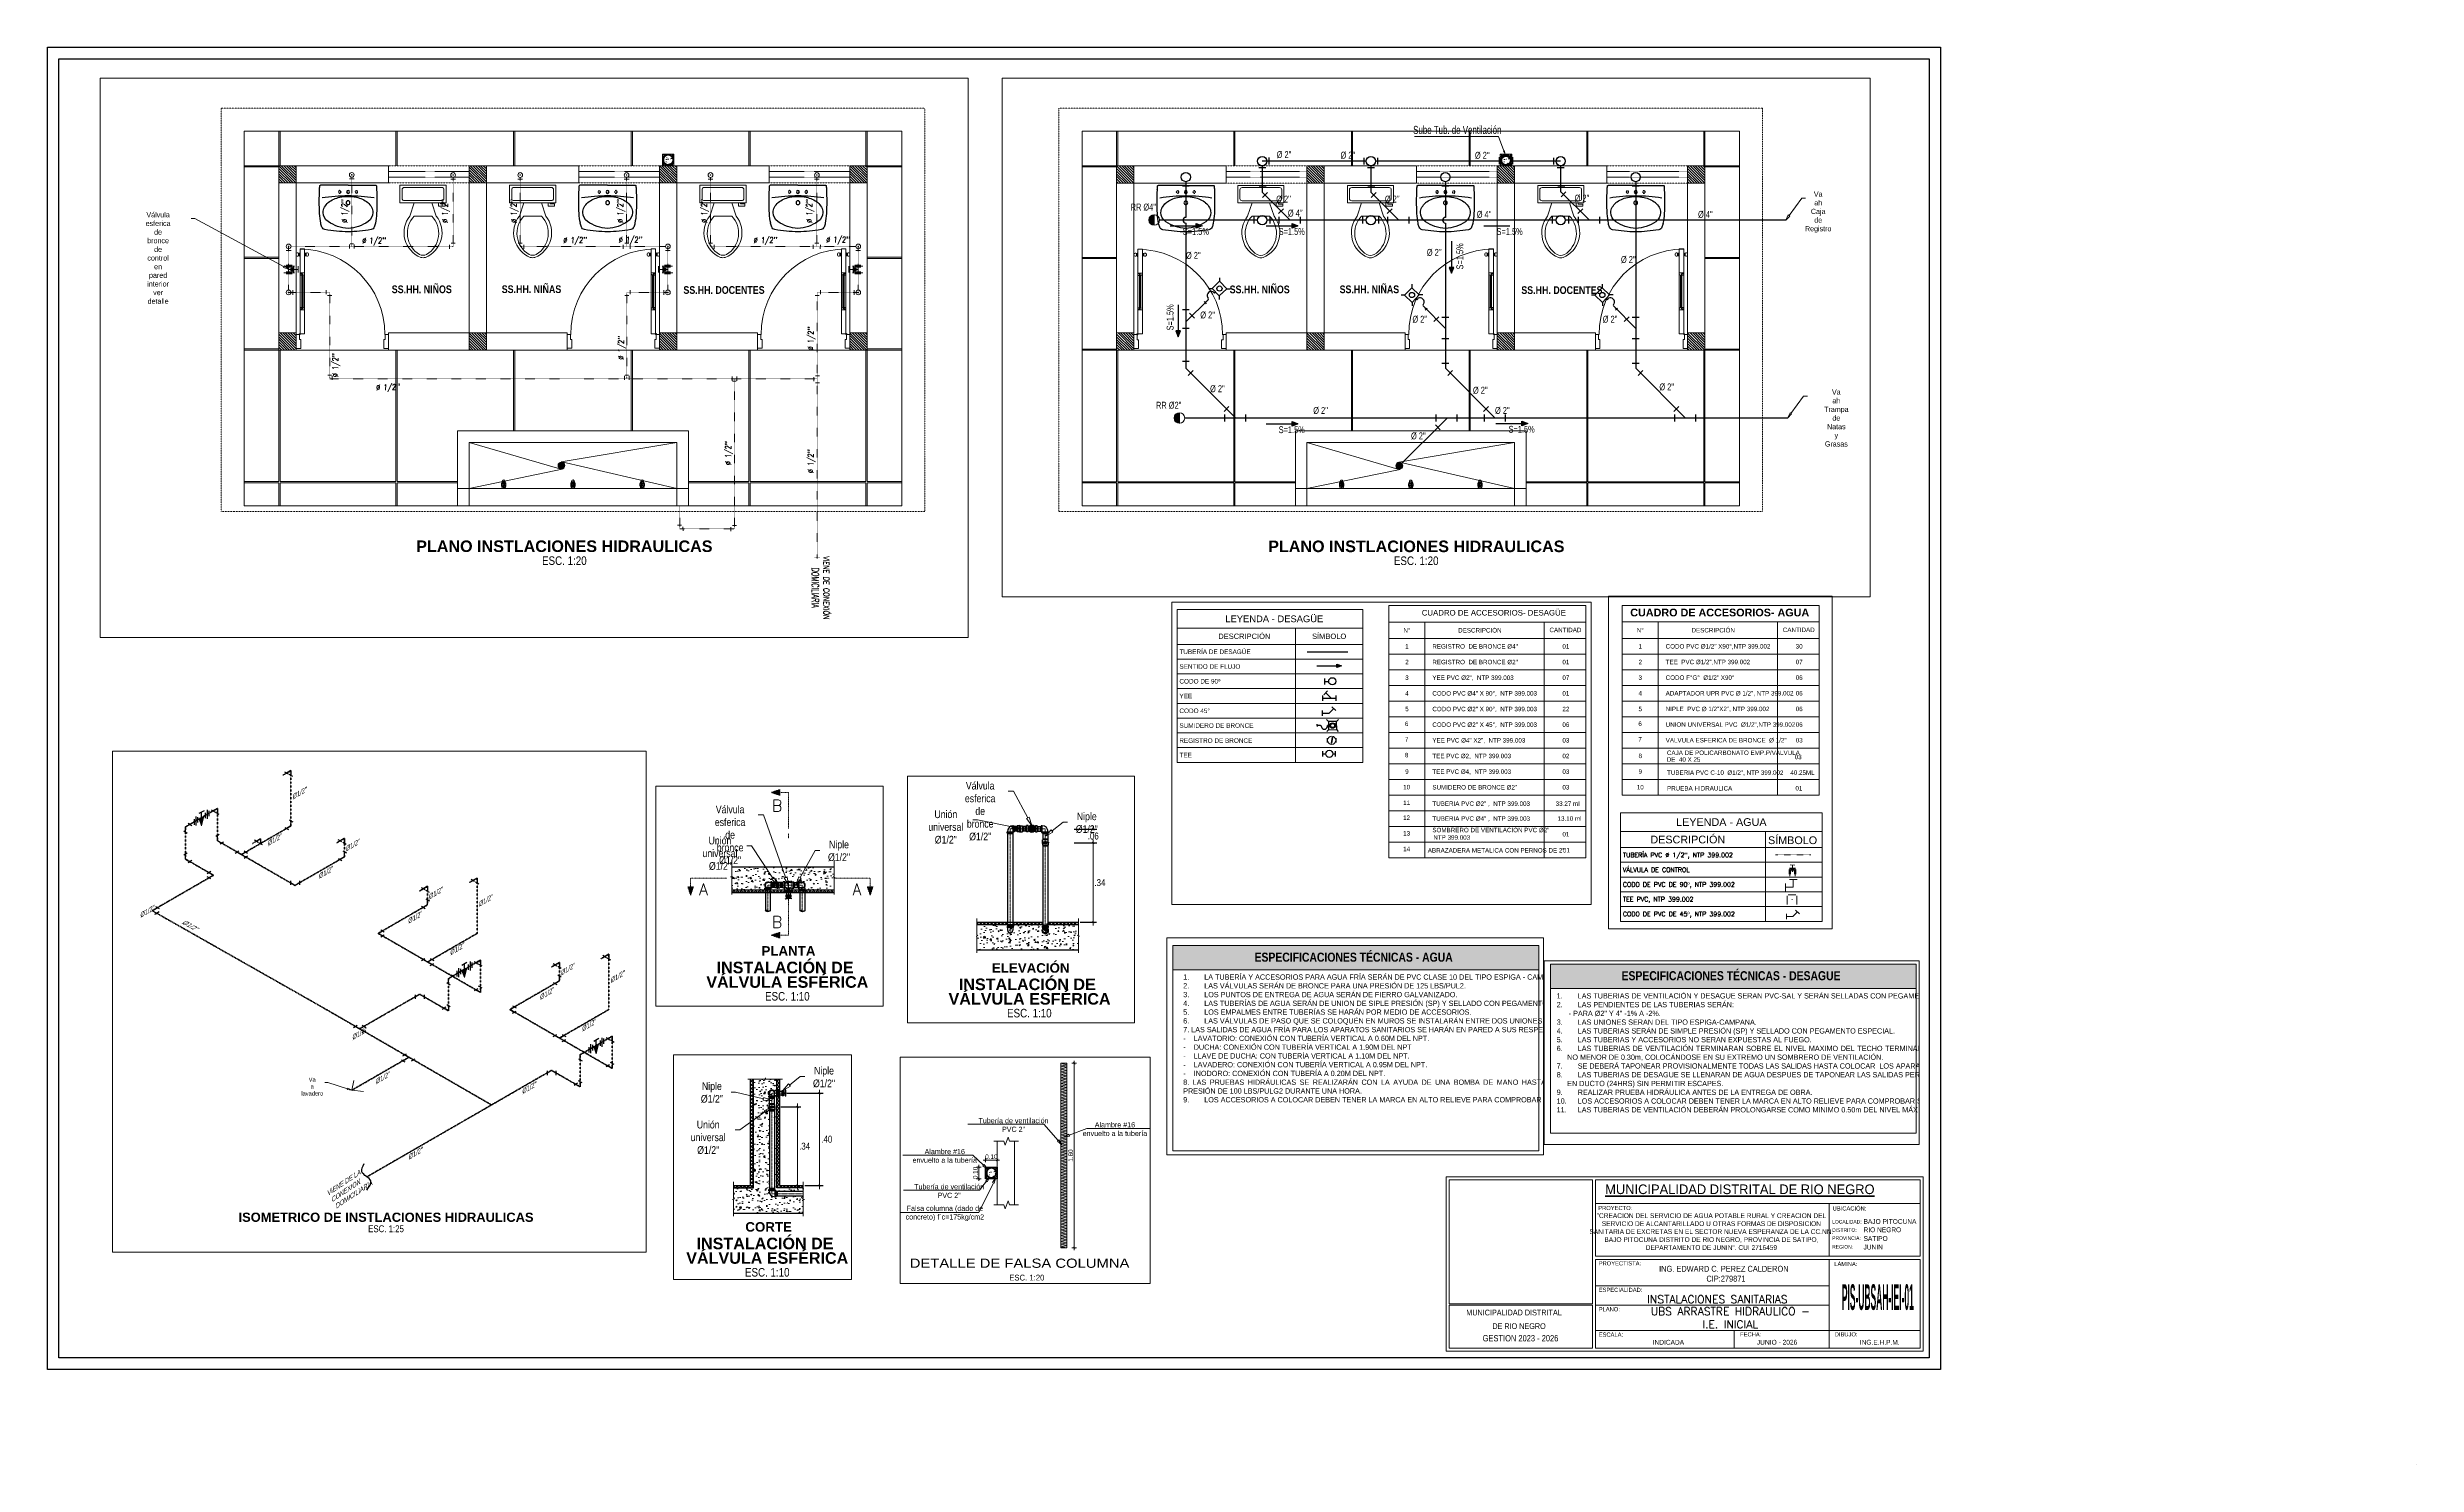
# Paper-space layout 'IS' of a CAD drawing. Header units: metres. Extents: x 10 to 1037, y -31 to 584.
# The model-space entities are those that its viewports show. They can reach past a viewport. Long polylines and large blocks are cut down to what shows.
import ezdxf
from ezdxf import colors
from ezdxf.entities.mleader import LeaderData, LeaderLine
from ezdxf.enums import TextEntityAlignment as Align
from ezdxf.math import Vec2, Vec3

# ---------------------------------------------------------------- set-up
doc = ezdxf.new("R2010")
doc.units = ezdxf.units.M
doc.header["$LTSCALE"] = 0.3
doc.header["$MEASUREMENT"] = 0
doc.header["$PDMODE"] = 2
for name, pattern in [('ACAD_ISO02W100', [15, 12, -3]), ('ACAD_ISO03W100', [30, 12, -18]), ('CENTER2', [1.125, 0.75, -0.125, 0.125, -0.125]), ('CONTINUA', [0]), ('DASHED2', [0.375, 0.25, -0.125]), ('RAYITAS', [0.375, 0.25, -0.125]), ('TRAZO_Y_PUNTOX2', [50.8, 25.4, -12.7, 0, -12.7])]:
    doc.linetypes.add(name, pattern=pattern)
for name, color, linetype, lineweight in [('-Achurado', 251, 'Continuous', 5), ('-Acotado', 251, 'Continuous', 5), ('-Textos', 7, 'Continuous', 20), ('-Vista', 148, 'Continuous', 9), ('01_ACCESORIOS-PLANTA', 7, 'Continuous', 30), ('01_L-AGUA', 160, 'CENTER2', 35), ('A_MENBRETE', 250, 'Continuous', 15), ('acesorios agua fria', 7, 'Continuous', 20), ('ACI EJE', 8, 'DASHED2', 0), ('Agua', 5, 'Continuous', 40), ('COTAS', 7, 'Continuous', 15), ('CUADROS', 250, 'Continuous', 13), ('Desague2', 52, 'Continuous', 30), ('Desagüe', 155, 'Continuous', 40), ('FIC-2ES_CONCRETO 210', 251, 'Continuous', 30), ('FIC-2ES_EJES_', 1, 'TRAZO_Y_PUNTOX2', 5), ('FIC-2ES_HATCH_', 252, 'Continuous', 5), ('linea de desague', 6, 'Continuous', 30), ('MEMBRETE', 96, 'Continuous', 80), ('muro', 1, 'Continuous', 35), ('PL-03', 4, 'Continuous', 15), ('ProfileEdges', 250, 'Continuous', 9), ('TEXTO', 7, 'Continuous', 20), ('TUBERIA AGUA', 5, 'CENTER2', 30), ('ventana alta', 7, 'ACAD_ISO02W100', 25), ('VENTILACION', 124, 'Continuous', 40)]:
    doc.layers.add(name, color=color, linetype=linetype, lineweight=lineweight)
for name, color, linetype in [('0.1', 1, 'Continuous'), ('00_TXT-NOTA', 7, 'Continuous'), ('01_INDICADORES', 9, 'Continuous'), ('AA MENBRETE', 7, 'Continuous'), ('ACI TUBERIA ROCIADORES', 1, 'INCENDIO'), ('FALSA COLUMNA', 250, 'Continuous'), ('FIC-2ES_TUBERIAS-NUEVAS', 150, 'Continuous'), ('g-textos-titulos', 4, 'Continuous'), ('PL-05', 7, 'Continuous'), ('TEXTOS-NOTAS', 7, 'Continuous'), ('THIET-BI', 21, 'Continuous')]:
    doc.layers.add(name, color=color, linetype=linetype)
doc.layers.add('FIC-2ES_COTAS', color=7, linetype='Continuous', lineweight=5, true_color=0x6b006b)
doc.layers.add('Observacioness', color=6, linetype='Continuous', plot=False)
doc.styles.add('-Arial Narrow', font='ARIALN.TTF')
doc.styles.add('25-TITULO', font='arialbd.ttf', dxfattribs={"height": 0.1})
doc.styles.add('3mm', font='romans.shx', dxfattribs={"width": 0.9})
doc.styles.add('ARIAL', font='romans.shx', dxfattribs={"width": 0.9})
doc.styles.add('ARIAL NARROW', font='ARIALN.TTF')
doc.styles.add('ARIAL-10', font='arial.ttf')
doc.styles.add('COTAS Y DIRECTRIZ', font='ARIALN.TTF')
doc.styles.add('LAMINA', font='')
doc.styles.add('ROMANS-10', font='arial.ttf')
doc.styles.add('ROMANS-8', font='arial.ttf', dxfattribs={"width": 0.8})
doc.styles.get("Standard").update_dxf_attribs({"font": 'ARIALN.TTF'})
doc.styles.add('STYLE1', font='romans.shx')
doc.styles.add('TECHNICLIGHT', font='tel_____.pfb')
doc.styles.get('LAMINA').set_extended_font_data('Arial Black')
doc.linetypes.add('INCENDIO', pattern='A,0.5,-0.25,["I",Standard,S=0.1,R=0,X=-0.1,Y=-0.05],-0.1', length=0.85)
doc.dimstyles.new('corte 25', dxfattribs={"dimtxt": 0.05, "dimasz": 0.025, "dimexe": 0.025, "dimexo": 0.0125, "dimgap": 0.0125, "dimtad": 1, "dimtih": 1, "dimtoh": 1, "dimzin": 4, "dimdsep": 46, "dimtxsty": 'ARIAL', "dimblk": 'ARCHTICK', "dimcen": 0.025, "dimdle": 0.025, "dimclrd": 256, "dimclre": 256, "dimclrt": 7, "dimadec": 0, "dimazin": 0, "dimtfac": 1, "dimtix": 1, "dimtmove": 0, "dimatfit": 3, "dimfxl": 0.1, "dimlwd": -1, "dimarcsym": 0})
doc.dimstyles.new('Esc 1_20n', dxfattribs={"dimscale": 0.02, "dimtxt": 2, "dimasz": 1, "dimexe": 1, "dimexo": 1, "dimgap": 0.45, "dimtad": 1, "dimtoh": 1, "dimzin": 3, "dimdsep": 46, "dimtxsty": '-Arial Narrow', "dimblk": 'ARCHTICK', "dimcen": 1, "dimdle": 1, "dimclrd": 252, "dimclre": 252, "dimclrt": 252, "dimadec": 0, "dimazin": 0, "dimtfac": 1, "dimtix": 1, "dimtmove": 1, "dimatfit": 2, "dimldrblk": 'ARCHTICK', "dimfxl": 1, "dimfxlon": 1, "dimtolj": 2, "dimlwd": 5, "dimlwe": 5, "dimarcsym": 0})
doc.dimstyles.new('FIC - CORTE', dxfattribs={"dimtxt": 2, "dimasz": 1, "dimexe": 1.5, "dimexo": 0.625, "dimgap": 0.9, "dimtad": 2, "dimtih": 1, "dimtoh": 1, "dimzin": 4, "dimdsep": 46, "dimtxsty": 'COTAS Y DIRECTRIZ', "dimblk": 'ARCHTICK', "dimcen": 0.9, "dimdle": 1.5, "dimclrd": 256, "dimclre": 256, "dimclrt": 7, "dimadec": 0, "dimazin": 0, "dimtfac": 1, "dimtix": 1, "dimtmove": 2, "dimatfit": 3, "dimfxl": 1, "dimlwd": 5, "dimarcsym": 0})
pattern_1 = [(315, (800625.480918, 9254152.841094), (0.0112253202, 0.0112253202), [])]
pattern_2 = [(315, (800638.933648, 9254152.841094), (0.0112253202, 0.0112253202), [])]
pattern_3 = [(45, (800624.179169, 9254018.196447), (-0.0078577241, 0.0078577241), []), (135, (800624.179169, 9254018.196447), (-0.0078577241, -0.0078577241), [])]

# ---------------------------------------------------------------- blocks, each defined once
blk = doc.blocks.new('CODO 90 subida ISOM.')
at = {"layer": '01_ACCESORIOS-PLANTA'}
for points in [[(0, 0), (-0.048, -0.028)], [(-0.019, 0.066), (0.019, 0.044)], [(0, 0), (0, 0.055)], [(-0.067, -0.016), (-0.028, -0.039)]]:
    blk.add_lwpolyline(points, dxfattribs=at)
blk = doc.blocks.new('erdccc')
at = {"layer": '01_ACCESORIOS-PLANTA'}
for points in [[(800653.377, 9254198.8), (800653.416, 9254198.822)], [(800653.397, 9254198.811), (800653.397, 9254198.756), (800653.444, 9254198.784)], [(800653.425, 9254198.795), (800653.464, 9254198.772)]]:
    blk.add_lwpolyline(points, dxfattribs=at)
blk = doc.blocks.new('rdfccc')
at = {"layer": '01_ACCESORIOS-PLANTA'}
for points in [[(800653.368, 9254199.142), (800653.329, 9254199.119)], [(800653.397, 9254199.048), (800653.397, 9254199.103), (800653.349, 9254199.13)], [(800653.416, 9254199.059), (800653.377, 9254199.036)]]:
    blk.add_lwpolyline(points, dxfattribs=at)
blk = doc.blocks.new('tg')
at = {"layer": '01_ACCESORIOS-PLANTA'}
for points in [[(800652.977, 9254199.267), (800653.016, 9254199.29)], [(800653.044, 9254199.306), (800652.997, 9254199.334)], [(800652.997, 9254199.334), (800652.997, 9254199.279)], [(800653.063, 9254199.318), (800653.024, 9254199.295)]]:
    blk.add_lwpolyline(points, dxfattribs=at)
blk = doc.blocks.new('dfc')
at = {"true_color": 0xffffff}
blk.add_hatch(color=7, dxfattribs=at).paths.add_polyline_path([(800660.843, 9254197.795), (800660.818, 9254197.691), (800660.792, 9254197.765)])
at = {"lineweight": 0, "flags": 128}
blk.add_lwpolyline([(800660.792, 9254197.765), (800660.818, 9254197.691), (800660.843, 9254197.795)], dxfattribs=at)
at = {"layer": '01_ACCESORIOS-PLANTA'}
for points in [[(800660.846, 9254197.855), (800660.791, 9254197.824)], [(800660.818, 9254197.781), (800660.818, 9254197.839)], [(800660.859, 9254197.834), (800660.859, 9254197.775)], [(800660.879, 9254197.865), (800660.879, 9254197.767)], [(800660.898, 9254197.856), (800660.898, 9254197.798)], [(800660.737, 9254197.763), (800660.737, 9254197.704)], [(800660.756, 9254197.794), (800660.756, 9254197.696)], [(800660.776, 9254197.786), (800660.776, 9254197.727)]]:
    blk.add_lwpolyline(points, dxfattribs=at)
blk = doc.blocks.new('r4')
at = {"layer": 'linea de desague', "color": 250, "lineweight": 15}
for p, q in [((0.051, 0.105), (-0.051, 0.105)), ((0.051, -0.105), (-0.051, -0.105))]:
    blk.add_line(p, q, dxfattribs=at)
at = {"layer": 'linea de desague', "color": 250, "linetype": 'Continuous', "lineweight": 5}
blk.add_lwpolyline([(0.072, 0.001), (0.069, -0.016), (-0.072, 0.006), (-0.069, 0.023)], close=True, dxfattribs=at)
at = {"layer": 'linea de desague', "color": 250, "linetype": 'CONTINUA', "lineweight": 15}
blk.add_circle((0, 0), 0.0971, dxfattribs=at)
blk = doc.blocks.new('CODO 90 BAJADA ISOM.')
for points in [[(0, 0), (0.048, -0.028)], [(0, 0), (0, -0.055)], [(-0.019, -0.066), (0.019, -0.044)], [(0.028, -0.039), (0.067, -0.016)]]:
    blk.add_lwpolyline(points)
blk = doc.blocks.new('A$C562401CD')
at = {"color": 252, "lineweight": 5}
for p, q in [((0.815, 1.626, 0), (0.815, 1.587, 0)), ((0.864, 1.626, 0), (0.864, 1.587, 0)), ((0.808, 1.613, 0), (0.807, 1.613, 0)), ((0.807, 1.6, 0), (0.808, 1.6, 0)), ((0.812, 1.617, 0), (0.812, 1.596, 0)), ((0.867, 1.617, 0), (0.867, 1.596, 0)), ((0.871, 1.613, 0), (0.872, 1.613, 0)), ((0.872, 1.6, 0), (0.871, 1.6, 0))]:
    blk.add_line(p, q, dxfattribs=at)
at = {"color": 252, "linetype": 'Continuous', "lineweight": 5}
blk.add_line((0.832, 1.089, 0), (0.832, 1.404, 0), dxfattribs=at)
at = {"color": 252, "lineweight": 5}
for points in [[(0.802, 1.619, 0.536607), (0.779, 1.613), (0.779, 1.6, 0.536607), (0.802, 1.594)], [(0.876, 1.619, -0.536607), (0.9, 1.613), (0.9, 1.6, -0.536607), (0.876, 1.594)]]:
    blk.add_lwpolyline(points, format="xyb", dxfattribs=at)
for points in [[(0.806, 1.598), (0.806, 1.615, 0.100617), (0.802, 1.62), (0.802, 1.593, 0.100617)], [(0.872, 1.598), (0.872, 1.615, -0.100617), (0.876, 1.62), (0.876, 1.593, -0.100617)]]:
    blk.add_lwpolyline(points, format="xyb", close=True, dxfattribs=at)
for points in [[(0.817, 1.588), (0.817, 1.625), (0.815, 1.626), (0.812, 1.617), (0.81, 1.616), (0.81, 1.597), (0.812, 1.596), (0.815, 1.587), (0.817, 1.588)], [(0.862, 1.661), (0.817, 1.661), (0.817, 1.427), (0.862, 1.427), (0.862, 1.661)], [(0.862, 1.588), (0.862, 1.625), (0.864, 1.626), (0.867, 1.617), (0.869, 1.616), (0.869, 1.597), (0.867, 1.596), (0.864, 1.587), (0.862, 1.588)], [(0.806, 1.599), (0.807, 1.599), (0.807, 1.614), (0.806, 1.614)], [(0.81, 1.599), (0.808, 1.599), (0.808, 1.614), (0.81, 1.614)], [(0.869, 1.599), (0.871, 1.599), (0.871, 1.614), (0.869, 1.614)], [(0.872, 1.599), (0.872, 1.599), (0.872, 1.614), (0.872, 1.614)], [(0.862, 1.418), (0.845, 1.418), (0.845, 1.418), (0.839, 1.418), (0.839, 1.404), (0.832, 1.404), (0.817, 1.413), (0.817, 1.427), (0.862, 1.427), (0.862, 1.418)], [(0.817, 1.08), (0.817, 1.413)], [(0.862, 1.404), (0.862, 1.089)], [(0.862, 1.076), (0.845, 1.076), (0.845, 1.076), (0.839, 1.076), (0.839, 1.089), (0.832, 1.089), (0.817, 1.08), (0.817, 1.067), (0.862, 1.067), (0.862, 1.076)], [(0.862, 1.067), (0.817, 1.067), (0.817, 0.833), (0.862, 0.833), (0.862, 1.067)], [(0.031, 0.776), (0.031, 0.826), (0, 0.826), (0, 0.691), (0.045, 0.691), (0.045, 0.776), (0.031, 0.776)], [(0.868, 0.776), (0.868, 0.826), (0.9, 0.826), (0.9, 0.691), (0.855, 0.691), (0.855, 0.776), (0.868, 0.776)]]:
    blk.add_lwpolyline(points, dxfattribs=at)
at = {"color": 252, "linetype": 'Continuous', "lineweight": 5}
blk.add_lwpolyline([(0.839, 1.076), (0.839, 1.418), (0.845, 1.418), (0.845, 1.076)], close=True, dxfattribs=at)
at = {"color": 252, "lineweight": 5}
for points in [[(0.862, 1.404), (0.862, 1.418), (0.845, 1.418), (0.845, 1.404)], [(0.862, 1.089), (0.862, 1.076), (0.845, 1.076), (0.845, 1.089)]]:
    blk.add_lwpolyline(points, close=True, dxfattribs=at)
blk.add_circle((0.866, 0.83, 0), 0.0045, dxfattribs=at)
at = {"color": 252, "linetype": 'Continuous', "lineweight": 5}
blk.add_arc((0.866, 0.83, 0), 0.83, 90.3108, 180.3108, dxfattribs=at)
blk = doc.blocks.new('Toilet - top')
at = {"color": 252, "lineweight": 13, "true_color": 0x939598}
for p, q in [((9.5, -6), (9.5, -2)), ((-10, -8.5), (-8, -8.5)), ((-10, -9.5), (-10, -8.5)), ((-7, -9.5), (-10, -9.5)), ((-8, -8.5), (-8, -8)), ((-7, -8), (-7, -9.5)), ((-4, -8), (-6, -14)), ((4, -8), (6, -14)), ((4, -14), (-4, -14))]:
    blk.add_line(p, q, dxfattribs=at)
blk.add_lwpolyline([(10.5, -8), (10.5, 0), (-10.5, 0), (-10.5, -8)], close=True, dxfattribs=at)
for points in [[(-9.5, -2), (-9.5, -6)], [(8.5, -1), (-8.5, -1)], [(-8.5, -7), (8.5, -7)]]:
    blk.add_lwpolyline(points, dxfattribs=at)
for centre, radius, start, end in [((-8.62, -1.88), 0.884, 81.8699, 188.1301), ((8.62, -1.88), 0.884, 351.8699, 98.1301), ((-8.62, -6.12), 0.884, 171.8699, 278.1301), ((8.62, -6.12), 0.884, 261.8699, 8.1301), ((3.52, -21.58), 12.17, 141.4691, 247.9714), ((4.2, -21.82), 11.33, 136.3677, 238.9468), ((-3.52, -21.58), 12.17, 292.0284, 38.5307), ((-4.2, -21.82), 11.33, 301.053, 43.6321), ((0, -27.88), 4, 245.7318, 294.2682), ((0, -29), 4, 254.8605, 285.1395)]:
    blk.add_arc(centre, radius, start, end, dxfattribs=at)
blk = doc.blocks.new('GO-L1')
at = {"color": 252, "true_color": 0x939598}
for q in [(-0.333, 0), (0.333, 0)]:
    blk.add_line((0, 0), q, dxfattribs=at)
at = {"color": 252, "linetype": 'RAYITAS', "true_color": 0x939598}
for centre in [(-0.1, -0.08), (0.1, -0.08)]:
    blk.add_circle(centre, 0.015, dxfattribs=at)
at = {"color": 252, "true_color": 0x939598}
for centre, radius in [((0, -0.08), 0.0175), ((0, -0.21), 0.023)]:
    blk.add_circle(centre, radius, dxfattribs=at)
for centre, radius, start, end in [((-0.333, -0.008), 0.008, 90, 174.3541), ((0.333, -0.008), 0.008, 5.6459, 90), ((2.653, -0.196), 3, 177.2487, 182.7513), ((0.52, -0.092), 0.865, 174.3541, 177.3288), ((0, -2.124), 2, 90, 99.0199), ((-0.003, -0.61), 0.475, 89.638, 101.7832), ((0, -2.124), 2, 80.9801, 90), ((0.003, -0.61), 0.475, 78.2168, 90.362), ((-0.52, -0.092), 0.865, 2.6712, 5.6459), ((-2.653, -0.196), 3, 357.2487, 2.7513), ((-0.17, -0.327), 0.13, 150.8983, 180), ((-0.119, -0.35), 0.185, 130.0737, 152.3457), ((-0.032, -0.478), 0.34, 101.5681, 127.4203), ((0.032, -0.478), 0.34, 52.5797, 78.4319), ((0.119, -0.35), 0.185, 27.6543, 49.9263), ((0.17, -0.327), 0.13, 0, 29.1017), ((0.52, -0.29), 0.865, 183.3019, 191.1871), ((-0.165, -0.327), 0.135, 180, 235.6914), ((0.165, -0.327), 0.135, 304.3086, 0), ((-0.52, -0.29), 0.865, 348.8129, 356.6981), ((-0.084, -0.409), 0.25, 191.4125, 202.4374), ((-0.269, -0.485), 0.05, 202.4374, 259.3167), ((0, 0.94), 1.5, 259.3167, 270), ((0.027, -0.046), 0.475, 235.6914, 266.7086), ((-0.027, -0.046), 0.475, 273.2914, 304.3086), ((0, 0.94), 1.5, 270, 280.6833), ((0.269, -0.485), 0.05, 280.6833, 337.5626), ((0.084, -0.409), 0.25, 337.5626, 348.5875)]:
    blk.add_arc(centre, radius, start, end, dxfattribs=at)
blk = doc.blocks.new('_ClosedBlank')
at = {"color": 0, "linetype": 'ByBlock', "lineweight": -2}
for p, q in [((-1, 0.17), (0, 0)), ((-1, 0.17), (-1, -0.17)), ((0, 0), (-1, -0.17))]:
    blk.add_line(p, q, dxfattribs=at)
blk = doc.blocks.new('_ArchTick')
at = {"color": 0, "linetype": 'ByBlock', "const_width": 0.15}
blk.add_lwpolyline([(-0.5, -0.5), (0.5, 0.5)], dxfattribs=at)
blk = doc.blocks.new('*D385')
at = {"layer": '-Acotado', "color": 252, "lineweight": 5, "transparency": 16777216}
for p, q in [((800764.793, 9254205.646), (800764.753, 9254205.646)), ((800764.773, 9254205.646), (800764.773, 9254205.666)), ((800764.773, 9254205.646), (800764.773, 9254205.546)), ((800764.793, 9254205.546), (800764.753, 9254205.546)), ((800764.773, 9254205.546), (800764.773, 9254205.526))]:
    blk.add_line(p, q, dxfattribs=at)
at = {"layer": 'Defpoints', "color": 0, "lineweight": 13, "transparency": 16777216}
for p in [(800764.832, 9254205.646), (800764.773, 9254205.546), (800764.832, 9254205.546)]:
    blk.add_point(p, dxfattribs=at)
at = {"layer": '-Acotado', "color": 252, "lineweight": 5, "transparency": 16777216, "xscale": 0.02, "yscale": 0.02, "zscale": 0.02}
for p, rotation in [((800764.773, 9254205.646), 270), ((800764.773, 9254205.546), 90)]:
    blk.add_blockref('_ArchTick', p, dxfattribs=dict(at, rotation=rotation))
at = {"layer": '-Acotado', "color": 252, "transparency": 16777216, "insert": (800764.743, 9254205.596), "char_height": 0.04, "attachment_point": 5, "rotation": 90, "style": '-Arial Narrow'}
blk.add_mtext('\\A2;0.10', dxfattribs=at)
blk = doc.blocks.new('*D386')
at = {"layer": '-Acotado', "color": 252, "lineweight": 5, "transparency": 16777216}
for p, q in [((800764.832, 9254205.688), (800764.832, 9254205.728)), ((800764.932, 9254205.688), (800764.932, 9254205.728)), ((800764.832, 9254205.708), (800764.812, 9254205.708)), ((800764.832, 9254205.708), (800764.932, 9254205.708)), ((800764.932, 9254205.708), (800764.952, 9254205.708))]:
    blk.add_line(p, q, dxfattribs=at)
at = {"layer": 'Defpoints', "color": 0, "lineweight": 13, "transparency": 16777216}
for p in [(800764.832, 9254205.646), (800764.932, 9254205.708), (800764.932, 9254205.646)]:
    blk.add_point(p, dxfattribs=at)
at = {"layer": '-Acotado', "color": 252, "lineweight": 5, "transparency": 16777216, "xscale": 0.02, "yscale": 0.02, "zscale": 0.02}
blk.add_blockref('_ArchTick', (800764.832, 9254205.708), dxfattribs=at)
at = {"layer": '-Acotado', "color": 252, "lineweight": 5, "transparency": 16777216, "xscale": 0.02, "yscale": 0.02, "zscale": 0.02, "rotation": 180}
blk.add_blockref('_ArchTick', (800764.932, 9254205.708), dxfattribs=at)
at = {"layer": '-Acotado', "color": 252, "transparency": 16777216, "insert": (800764.882, 9254205.737), "char_height": 0.04, "attachment_point": 5, "style": '-Arial Narrow'}
blk.add_mtext('\\A2;0.10', dxfattribs=at)
blk = doc.blocks.new('*D387')
at = {"layer": '-Acotado', "color": 252, "lineweight": 5, "transparency": 16777216}
for p, q in [((800765.579, 9254206.547), (800765.619, 9254206.547)), ((800765.599, 9254206.567), (800765.599, 9254204.927)), ((800765.579, 9254204.947), (800765.619, 9254204.947))]:
    blk.add_line(p, q, dxfattribs=at)
at = {"layer": 'Defpoints', "color": 0, "lineweight": 13, "transparency": 16777216}
for p in [(800765.536, 9254206.547), (800765.536, 9254204.947), (800765.599, 9254204.947)]:
    blk.add_point(p, dxfattribs=at)
at = {"layer": '-Acotado', "color": 252, "lineweight": 5, "transparency": 16777216, "xscale": 0.02, "yscale": 0.02, "zscale": 0.02}
for p, rotation in [((800765.599, 9254206.547), 90), ((800765.599, 9254204.947), 270)]:
    blk.add_blockref('_ArchTick', p, dxfattribs=dict(at, rotation=rotation))
at = {"layer": '-Acotado', "color": 252, "transparency": 16777216, "insert": (800765.57, 9254205.747), "char_height": 0.04, "attachment_point": 5, "rotation": 90, "style": '-Arial Narrow'}
blk.add_mtext('\\A2;1.60', dxfattribs=at)
blk = doc.blocks.new('CORTEEJE1')
blk.add_hatch(color=256).paths.add_polyline_path([(0, -0.5, 0.414214), (0.5, 0, 0.414214), (0, 0.5, 1), (0, 0, -1)])
blk.add_circle((0, 0), 0.5)
for centre, start, end in [((0, 0.25), 90, 270), ((0, -0.25), 270, 90)]:
    blk.add_arc(centre, 0.25, start, end)
blk = doc.blocks.new('A$C37835907')
at = {"xscale": 0.622, "yscale": 0.622, "zscale": 0.622}
blk.add_blockref('CORTEEJE1', (0.31, 0.31), dxfattribs=at)
blk = doc.blocks.new('*D391')
at = {"layer": 'Defpoints', "color": 0, "lineweight": 13, "transparency": 16777216}
for p in [(800756.039, 9254196.708), (800756.063, 9254196.365), (800756.126, 9254196.365)]:
    blk.add_point(p, dxfattribs=at)
at = {"layer": 'FIC-2ES_COTAS', "color": 252, "lineweight": -2, "transparency": 16777216}
for p, q in [((800756.045, 9254196.708), (800756.141, 9254196.708)), ((800756.07, 9254196.365), (800756.141, 9254196.365))]:
    blk.add_line(p, q, dxfattribs=at)
at = {"layer": 'FIC-2ES_COTAS', "color": 252, "lineweight": 5, "transparency": 16777216}
blk.add_line((800756.126, 9254196.723), (800756.126, 9254196.35), dxfattribs=at)
at = {"layer": 'FIC-2ES_COTAS', "color": 252, "lineweight": 5, "transparency": 16777216, "xscale": 0.01, "yscale": 0.01, "zscale": 0.01}
for p, rotation in [((800756.126, 9254196.708), 90), ((800756.126, 9254196.365), 270)]:
    blk.add_blockref('_ArchTick', p, dxfattribs=dict(at, rotation=rotation))
at = {"layer": 'FIC-2ES_COTAS', "color": 252, "transparency": 16777216, "insert": (800756.156, 9254196.536), "char_height": 0.03, "attachment_point": 5, "style": 'COTAS Y DIRECTRIZ'}
blk.add_mtext('.34', dxfattribs=at)
blk = doc.blocks.new('*D393')
at = {"layer": 'Defpoints', "color": 0, "lineweight": 13, "transparency": 16777216}
for p in [(800753.566, 9254195.677), (800753.568, 9254195.336), (800753.645, 9254195.336)]:
    blk.add_point(p, dxfattribs=at)
at = {"layer": 'FIC-2ES_COTAS', "color": 252, "lineweight": -2, "transparency": 16777216}
for p, q in [((800753.573, 9254195.677), (800753.66, 9254195.677)), ((800753.574, 9254195.336), (800753.66, 9254195.336))]:
    blk.add_line(p, q, dxfattribs=at)
at = {"layer": 'FIC-2ES_COTAS', "color": 252, "lineweight": 5, "transparency": 16777216}
blk.add_line((800753.645, 9254195.692), (800753.645, 9254195.321), dxfattribs=at)
at = {"layer": 'FIC-2ES_COTAS', "color": 252, "lineweight": 5, "transparency": 16777216, "xscale": 0.01, "yscale": 0.01, "zscale": 0.01}
for p, rotation in [((800753.645, 9254195.677), 90), ((800753.645, 9254195.336), 270)]:
    blk.add_blockref('_ArchTick', p, dxfattribs=dict(at, rotation=rotation))
at = {"layer": 'FIC-2ES_COTAS', "color": 252, "transparency": 16777216, "insert": (800753.676, 9254195.507), "char_height": 0.03, "attachment_point": 5, "style": 'COTAS Y DIRECTRIZ'}
blk.add_mtext('.34', dxfattribs=at)
blk = doc.blocks.new('*D395')
at = {"layer": 'Defpoints', "color": 0, "lineweight": 13, "transparency": 16777216}
for p in [(800756.038, 9254196.768), (800756.039, 9254196.708), (800756.127, 9254196.768)]:
    blk.add_point(p, dxfattribs=at)
at = {"layer": 'FIC-2ES_COTAS', "color": 252, "lineweight": 5, "transparency": 16777216}
for p, q in [((800756.127, 9254196.783), (800756.127, 9254196.763)), ((800756.127, 9254196.693), (800756.127, 9254196.714))]:
    blk.add_line(p, q, dxfattribs=at)
at = {"layer": 'FIC-2ES_COTAS', "color": 252, "lineweight": -2, "transparency": 16777216}
for p, q in [((800756.044, 9254196.768), (800756.142, 9254196.768)), ((800756.045, 9254196.708), (800756.142, 9254196.708))]:
    blk.add_line(p, q, dxfattribs=at)
at = {"layer": 'FIC-2ES_COTAS', "color": 252, "lineweight": 5, "transparency": 16777216, "xscale": 0.01, "yscale": 0.01, "zscale": 0.01}
for p, rotation in [((800756.127, 9254196.768), 90), ((800756.127, 9254196.708), 270)]:
    blk.add_blockref('_ArchTick', p, dxfattribs=dict(at, rotation=rotation))
at = {"layer": 'FIC-2ES_COTAS', "color": 252, "transparency": 16777216, "insert": (800756.127, 9254196.738), "char_height": 0.03, "attachment_point": 5, "style": 'COTAS Y DIRECTRIZ'}
blk.add_mtext('.06', dxfattribs=at)
blk = doc.blocks.new('*D397')
at = {"layer": 'Defpoints', "color": 0, "lineweight": 13, "transparency": 16777216}
for p in [(800753.595, 9254195.737), (800753.67, 9254195.336), (800753.741, 9254195.336)]:
    blk.add_point(p, dxfattribs=at)
at = {"layer": 'FIC-2ES_COTAS', "color": 252, "lineweight": 5, "transparency": 16777216}
blk.add_line((800753.741, 9254195.752), (800753.741, 9254195.321), dxfattribs=at)
at = {"layer": 'FIC-2ES_COTAS', "color": 252, "lineweight": -2, "transparency": 16777216}
for p, q in [((800753.601, 9254195.737), (800753.756, 9254195.737)), ((800753.677, 9254195.336), (800753.756, 9254195.336))]:
    blk.add_line(p, q, dxfattribs=at)
at = {"layer": 'FIC-2ES_COTAS', "color": 252, "lineweight": 5, "transparency": 16777216, "xscale": 0.01, "yscale": 0.01, "zscale": 0.01}
for p, rotation in [((800753.741, 9254195.737), 90), ((800753.741, 9254195.336), 270)]:
    blk.add_blockref('_ArchTick', p, dxfattribs=dict(at, rotation=rotation))
at = {"layer": 'FIC-2ES_COTAS', "color": 252, "transparency": 16777216, "insert": (800753.772, 9254195.537), "char_height": 0.03, "attachment_point": 5, "style": 'COTAS Y DIRECTRIZ'}
blk.add_mtext('.40', dxfattribs=at)
blk = doc.blocks.new('CorteEJE')
for centre, start, end in [((-0.25, -0.35), 54.3916, 90), ((0.25, -0.35), 90, 125.6084), ((0.25, 0.35), 234.3916, 270)]:
    blk.add_arc(centre, 0.429, start, end)
at = {"extrusion": (0, 0, -1)}
blk.add_ellipse((-0.25, 0), major_axis=(-0.25, 0), ratio=0.321146, start_param=6.283185, end_param=7.853982, dxfattribs=at)
blk.add_ellipse((0.25, 0), major_axis=(0.25, 0), ratio=0.321146, start_param=4.712389, end_param=7.853982)
blk = doc.blocks.new('CORTE-HORIZONTALo')
blk.add_hatch(color=30).paths.add_polyline_path([(1, -3), (-1, -3), (0, -6)])
at = {"color": 30}
blk.add_line((0, -3), (0, 0), dxfattribs=at)
at = {"color": 5}
for points in [[(0, 0), (12.49, 0)], [(14.25, 0), (16, 0)]]:
    blk.add_lwpolyline(points, dxfattribs=at)
at = {"color": 30}
blk.add_lwpolyline([(0, -6), (1, -3), (-1, -3)], close=True, dxfattribs=at)
at = {"color": 30, "style": 'ARIAL'}
blk.add_attdef('A', text='', height=4, dxfattribs=at).set_placement((4.53, -3.94), align=Align.MIDDLE)

msp = doc.modelspace()

# ---------------------------------------------------------------- hatches: boundary and pattern name
at = {"layer": '-Achurado', "lineweight": 5, "ltscale": 0.009}
h = msp.add_hatch(dxfattribs=at)
h.set_pattern_fill('ANSI31', color=256, scale=0.005, angle=-90)
h.set_pattern_definition(pattern_1)
h.paths.add_polyline_path([(800742.438, 9254207.409), (800742.438, 9254207.259), (800742.588, 9254207.259), (800742.588, 9254207.409)])
h = msp.add_hatch(dxfattribs=at)
h.set_pattern_fill('ANSI31', color=256, scale=0.005, angle=-90)
h.set_pattern_definition(pattern_1)
h.paths.add_polyline_path([(800744.088, 9254207.409), (800744.088, 9254207.259), (800744.238, 9254207.259), (800744.238, 9254207.409)])
h = msp.add_hatch(dxfattribs=at)
h.set_pattern_fill('ANSI31', color=256, scale=0.005, angle=-90)
h.set_pattern_definition(pattern_1)
h.paths.add_polyline_path([(800745.738, 9254207.409), (800745.738, 9254207.259), (800745.888, 9254207.259), (800745.888, 9254207.409)])
h = msp.add_hatch(dxfattribs=at)
h.set_pattern_fill('ANSI31', color=256, scale=0.005, angle=-90)
h.set_pattern_definition([(315, (800627.130911, 9254152.841094), (0.0112253202, 0.0112253202), [])])
h.paths.add_polyline_path([(800747.388, 9254207.409), (800747.388, 9254207.259), (800747.538, 9254207.259), (800747.538, 9254207.409)])
h = msp.add_hatch(dxfattribs=at)
h.set_pattern_fill('ANSI31', color=256, scale=0.005, angle=-90)
h.set_pattern_definition(pattern_2)
h.paths.add_polyline_path([(800755.89, 9254207.409), (800755.89, 9254207.259), (800756.04, 9254207.259), (800756.04, 9254207.409)])
h = msp.add_hatch(dxfattribs=at)
h.set_pattern_fill('ANSI31', color=256, scale=0.005, angle=-90)
h.set_pattern_definition(pattern_2)
h.paths.add_polyline_path([(800757.54, 9254207.409), (800757.54, 9254207.259), (800757.69, 9254207.259), (800757.69, 9254207.409)])
h = msp.add_hatch(dxfattribs=at)
h.set_pattern_fill('ANSI31', color=256, scale=0.005, angle=-90)
h.set_pattern_definition(pattern_2)
h.paths.add_polyline_path([(800759.19, 9254207.409), (800759.19, 9254207.259), (800759.34, 9254207.259), (800759.34, 9254207.409)])
h = msp.add_hatch(dxfattribs=at)
h.set_pattern_fill('ANSI31', color=256, scale=0.005, angle=-90)
h.set_pattern_definition([(315, (800640.58364, 9254152.841094), (0.0112253202, 0.0112253202), [])])
h.paths.add_polyline_path([(800760.84, 9254207.409), (800760.84, 9254207.259), (800760.99, 9254207.259), (800760.99, 9254207.409)])
h = msp.add_hatch(dxfattribs=at)
h.set_pattern_fill('ANSI31', color=256, scale=0.005, angle=-90)
h.set_pattern_definition(pattern_1)
h.paths.add_polyline_path([(800742.438, 9254205.959), (800742.438, 9254205.809), (800742.588, 9254205.809), (800742.588, 9254205.959)])
h = msp.add_hatch(dxfattribs=at)
h.set_pattern_fill('ANSI31', color=256, scale=0.005, angle=-90)
h.set_pattern_definition([(315, (800623.830918, 9254151.391094), (0.0112253202, 0.0112253202), [])])
h.paths.add_polyline_path([(800744.088, 9254205.959), (800744.088, 9254205.809), (800744.238, 9254205.809), (800744.238, 9254205.959)])
h = msp.add_hatch(dxfattribs=at)
h.set_pattern_fill('ANSI31', color=256, scale=0.005, angle=-90)
h.set_pattern_definition([(315, (800625.480918, 9254151.391094), (0.0112253202, 0.0112253202), [])])
h.paths.add_polyline_path([(800745.738, 9254205.959), (800745.738, 9254205.809), (800745.888, 9254205.809), (800745.888, 9254205.959)])
h = msp.add_hatch(dxfattribs=at)
h.set_pattern_fill('ANSI31', color=256, scale=0.005, angle=-90)
h.set_pattern_definition([(315, (800627.130911, 9254151.391094), (0.0112253202, 0.0112253202), [])])
h.paths.add_polyline_path([(800747.388, 9254205.959), (800747.388, 9254205.809), (800747.538, 9254205.809), (800747.538, 9254205.959)])
h = msp.add_hatch(dxfattribs=at)
h.set_pattern_fill('ANSI31', color=256, scale=0.005, angle=-90)
h.set_pattern_definition(pattern_2)
h.paths.add_polyline_path([(800755.89, 9254205.959), (800755.89, 9254205.809), (800756.04, 9254205.809), (800756.04, 9254205.959)])
h = msp.add_hatch(dxfattribs=at)
h.set_pattern_fill('ANSI31', color=256, scale=0.005, angle=-90)
h.set_pattern_definition([(315, (800637.283647, 9254151.391094), (0.0112253202, 0.0112253202), [])])
h.paths.add_polyline_path([(800757.54, 9254205.959), (800757.54, 9254205.809), (800757.69, 9254205.809), (800757.69, 9254205.959)])
h = msp.add_hatch(dxfattribs=at)
h.set_pattern_fill('ANSI31', color=256, scale=0.005, angle=-90)
h.set_pattern_definition([(315, (800638.933648, 9254151.391094), (0.0112253202, 0.0112253202), [])])
h.paths.add_polyline_path([(800759.19, 9254205.959), (800759.19, 9254205.809), (800759.34, 9254205.809), (800759.34, 9254205.959)])
h = msp.add_hatch(dxfattribs=at)
h.set_pattern_fill('ANSI31', color=256, scale=0.005, angle=-90)
h.set_pattern_definition([(315, (800640.583641, 9254151.391094), (0.0112253202, 0.0112253202), [])])
h.paths.add_polyline_path([(800760.84, 9254205.959), (800760.84, 9254205.809), (800760.99, 9254205.809), (800760.99, 9254205.959)])
at = {"layer": '-Textos'}
h = msp.add_hatch(color=144, dxfattribs=at)
h.dxf.hatch_style = 1
h.paths.add_polyline_path([(800762.758, 9254200.544), (800762.758, 9254200.36), (800765.54, 9254200.36), (800765.54, 9254200.544)])
h = msp.add_hatch(color=144, dxfattribs=at)
h.dxf.hatch_style = 1
h.paths.add_polyline_path([(800762.758, 9254198.842), (800762.758, 9254198.657), (800765.54, 9254198.657), (800765.54, 9254198.842)])
at = {"layer": 'acesorios agua fria'}
h = msp.add_hatch(color=5, dxfattribs=at)
h.dxf.hatch_style = 1
h.paths.add_polyline_path([(800743.073, 9254207.329, -1), (800743.067, 9254207.329, -1)])
h = msp.add_hatch(color=5, dxfattribs=at)
h.dxf.hatch_style = 1
h.paths.add_polyline_path([(800743.952, 9254207.328, -1), (800743.946, 9254207.328, -1)])
h = msp.add_hatch(color=5, dxfattribs=at)
h.dxf.hatch_style = 1
h.paths.add_polyline_path([(800744.533, 9254207.328, -1), (800744.527, 9254207.328, -1)])
h = msp.add_hatch(color=5, dxfattribs=at)
h.dxf.hatch_style = 1
h.paths.add_polyline_path([(800745.456, 9254207.328, -1), (800745.451, 9254207.328, -1)])
h = msp.add_hatch(color=5, dxfattribs=at)
h.dxf.hatch_style = 1
h.paths.add_polyline_path([(800746.183, 9254207.328, -1), (800746.177, 9254207.328, -1)])
h = msp.add_hatch(color=5, dxfattribs=at)
h.dxf.hatch_style = 1
h.paths.add_polyline_path([(800747.105, 9254207.328, -1), (800747.099, 9254207.328, -1)])
h = msp.add_hatch(color=5, dxfattribs=at)
h.dxf.hatch_style = 1
h.paths.add_polyline_path([(800742.526, 9254206.709, -1), (800742.52, 9254206.709, -1)])
h = msp.add_hatch(color=5, dxfattribs=at)
h.dxf.hatch_style = 1
h.paths.add_polyline_path([(800745.808, 9254206.709, 1), (800745.814, 9254206.709, 1)])
h = msp.add_hatch(color=5, dxfattribs=at)
h.dxf.hatch_style = 1
h.paths.add_polyline_path([(800747.458, 9254206.709, 1), (800747.464, 9254206.709, 1)])
h = msp.add_hatch(color=5, dxfattribs=at)
h.dxf.hatch_style = 1
h.paths.add_polyline_path([(800742.568, 9254206.509), (800742.568, 9254206.486), (800742.527, 9254206.509)], flags=16)
h.paths.add_polyline_path([(800742.568, 9254206.532), (800742.568, 9254206.486), (800742.527, 9254206.509)])
h = msp.add_hatch(color=5, dxfattribs=at)
h.dxf.hatch_style = 1
h.paths.add_polyline_path([(800742.527, 9254206.509), (800742.568, 9254206.509), (800742.568, 9254206.486)])
h = msp.add_hatch(color=5, dxfattribs=at)
h.dxf.hatch_style = 1
h.paths.add_polyline_path([(800745.766, 9254206.509), (800745.766, 9254206.486), (800745.806, 9254206.509)], flags=16)
h.paths.add_polyline_path([(800745.766, 9254206.532), (800745.766, 9254206.486), (800745.806, 9254206.509)])
h = msp.add_hatch(color=5, dxfattribs=at)
h.dxf.hatch_style = 1
h.paths.add_polyline_path([(800745.806, 9254206.509), (800745.766, 9254206.509), (800745.766, 9254206.486)])
h = msp.add_hatch(color=5, dxfattribs=at)
h.dxf.hatch_style = 1
h.paths.add_polyline_path([(800747.416, 9254206.509), (800747.416, 9254206.486), (800747.456, 9254206.509)], flags=16)
h.paths.add_polyline_path([(800747.416, 9254206.532), (800747.416, 9254206.486), (800747.456, 9254206.509)])
h = msp.add_hatch(color=5, dxfattribs=at)
h.dxf.hatch_style = 1
h.paths.add_polyline_path([(800747.456, 9254206.509), (800747.416, 9254206.509), (800747.416, 9254206.486)])
h = msp.add_hatch(color=5, dxfattribs=at)
h.dxf.hatch_style = 1
h.paths.add_polyline_path([(800742.523, 9254206.312, -1), (800742.523, 9254206.306, -1)])
h = msp.add_hatch(color=5, dxfattribs=at)
h.dxf.hatch_style = 1
h.paths.add_polyline_path([(800745.811, 9254206.312, 1), (800745.811, 9254206.306, 1)])
h = msp.add_hatch(color=5, dxfattribs=at)
h.dxf.hatch_style = 1
h.paths.add_polyline_path([(800747.461, 9254206.312, 1), (800747.461, 9254206.306, 1)])
at = {"layer": 'acesorios agua fria', "lineweight": 13}
h = msp.add_hatch(color=5, dxfattribs=at)
h.dxf.hatch_style = 1
h.paths.add_polyline_path([(800748.833, 9254198.543), (800748.857, 9254198.543), (800748.833, 9254198.502)], flags=16)
h.paths.add_polyline_path([(800748.81, 9254198.543), (800748.857, 9254198.543), (800748.833, 9254198.502)])
h = msp.add_hatch(color=5, dxfattribs=at)
h.dxf.hatch_style = 1
h.paths.add_polyline_path([(800748.833, 9254198.502), (800748.833, 9254198.543), (800748.857, 9254198.543)])
at = {"layer": 'Desagüe', "lineweight": 15, "ltscale": 0.015}
h = msp.add_hatch(color=7, dxfattribs=at)
h.dxf.hatch_style = 1
edge = h.paths.add_edge_path()
edge.add_arc((800756.215, 9254206.939), 0.0459, 231.1453, 270)
edge.add_line((800756.215, 9254206.893), (800756.215, 9254206.985))
edge.add_arc((800756.215, 9254206.939), 0.0459, 90, 231.1453)
h = msp.add_hatch(color=7, dxfattribs=at)
h.dxf.hatch_style = 1
edge = h.paths.add_edge_path()
edge.add_arc((800756.434, 9254205.221), 0.0459, 231.1453, 270)
edge.add_line((800756.434, 9254205.175), (800756.434, 9254205.266))
edge.add_arc((800756.434, 9254205.221), 0.0459, 90, 231.1453)
at = {"layer": 'FIC-2ES_HATCH_'}
h = msp.add_hatch(dxfattribs=at)
h.set_pattern_fill('AR-CONC', color=256, scale=0.0003)
h.set_pattern_definition([(50, (800625.942067, 9254021.123706), (0.054655401, -0.004781726), [0.005715, -0.062865]), (355, (800625.942067, 9254021.123706), (-0.010573026, 0.057317054), [0.004572, -0.050292175]), (100.451445, (800625.94662, 9254021.123307), (0.044082374, 0.052535326), [0.004857003, -0.053427073]), (46.1842, (800625.94207, 9254021.138946), (0.081323712, -0.012612698), [0.0085725, -0.0942975]), (96.635558, (800625.948844, 9254021.137895), (0.07122124, 0.074227837), [0.007285507, -0.080140682]), (351.18415, (800625.94207, 9254021.138946), (0.07122124, 0.074227837), [0.00685799, -0.07543792]), (21, (800625.949687, 9254021.135136), (0.045484317, -0.030679559), [0.005715, -0.062865]), (326, (800625.949687, 9254021.135136), (0.018540609, 0.05525639), [0.004572, -0.050292]), (71.451445, (800625.95348, 9254021.13258), (0.064024926, 0.024576831), [0.004857003, -0.053426981]), (37.5, (800625.942067, 9254021.123706), (0.000926581, 0.0253665117), [0, -0.0496824, 0, -0.051054, 0, -0.0504825]), (7.5, (800625.942067, 9254021.123706), (0.0200458988, 0.0300541724), [0, -0.0291084, 0, -0.0485394, 0, -0.0192405]), (327.5, (800625.925075, 9254021.123706), (0.0406771786, -0.0017186232), [0, -0.01905, 0, -0.059436, 0, -0.078867]), (317.5, (800625.917455, 9254021.123706), (0.0444387544, 0.0076279473), [0, -0.024765, 0, -0.0394716, 0, -0.056007])])
h.paths.add_polyline_path([(800756.453, 9254197.701), (800756.453, 9254197.744), (800756.009, 9254197.744), (800756.009, 9254197.701), (800756.004, 9254197.7), (800756.013, 9254197.697), (800756.009, 9254197.695), (800756.009, 9254197.644), (800756.155, 9254197.644), (800756.155, 9254197.646), (800756.152, 9254197.646), (800756.152, 9254197.651), (800756.155, 9254197.651), (800756.155, 9254197.657, -0.840152), (800756.173, 9254197.675), (800756.178, 9254197.675), (800756.178, 9254197.678), (800756.183, 9254197.678), (800756.183, 9254197.675), (800756.196, 9254197.675), (800756.196, 9254197.677), (800756.204, 9254197.677, -0.068648), (800756.205, 9254197.679), (800756.209, 9254197.679, -0.068648), (800756.21, 9254197.677), (800756.218, 9254197.677), (800756.218, 9254197.675), (800756.232, 9254197.675), (800756.232, 9254197.679), (800756.239, 9254197.679), (800756.239, 9254197.675), (800756.243, 9254197.675, -0.438533), (800756.267, 9254197.675), (800756.271, 9254197.675), (800756.271, 9254197.679), (800756.278, 9254197.679), (800756.278, 9254197.675), (800756.297, 9254197.675), (800756.297, 9254197.678), (800756.302, 9254197.678), (800756.302, 9254197.675), (800756.307, 9254197.675, -0.840152), (800756.326, 9254197.657), (800756.326, 9254197.651), (800756.328, 9254197.651), (800756.328, 9254197.646), (800756.326, 9254197.646), (800756.326, 9254197.644), (800756.453, 9254197.644), (800756.453, 9254197.695), (800756.457, 9254197.697), (800756.449, 9254197.7)])
h = msp.add_hatch(dxfattribs=at)
h.set_pattern_fill('ANSI37', color=256, scale=0.0035, style=0)
h.set_pattern_definition([(45, (800625.942067, 9254021.123706), (-0.0078577241, 0.0078577241), []), (135, (800625.942067, 9254021.123706), (-0.0078577241, -0.0078577241), [])])
h.paths.add_polyline_path([(800756.453, 9254197.644), (800756.396, 9254197.644), (800756.396, 9254197.632), (800756.453, 9254197.632)])
h.paths.add_polyline_path([(800756.396, 9254197.644), (800756.284, 9254197.644), (800756.284, 9254197.632), (800756.396, 9254197.632)])
h.paths.add_polyline_path([(800756.284, 9254197.644), (800756.209, 9254197.644), (800756.209, 9254197.632), (800756.284, 9254197.632)])
h.paths.add_polyline_path([(800756.209, 9254197.644), (800756.096, 9254197.644), (800756.096, 9254197.632), (800756.209, 9254197.632)])
h.paths.add_polyline_path([(800756.096, 9254197.644), (800756.009, 9254197.644), (800756.009, 9254197.632), (800756.096, 9254197.632)])
h = msp.add_hatch(dxfattribs=at)
h.set_pattern_fill('ANSI37', color=256, scale=0.0035, style=0)
h.set_pattern_definition([(45, (800691.457853, 9254125.197583), (-0.0078577241, 0.0078577241), []), (135, (800691.457853, 9254125.197583), (-0.0078577241, -0.0078577241), [])])
h.paths.add_polyline_path([(800756.063, 9254196.365), (800755.93, 9254196.365), (800755.93, 9254196.355), (800756.063, 9254196.355)])
h.paths.add_polyline_path([(800755.908, 9254196.365), (800755.778, 9254196.365), (800755.778, 9254196.355), (800755.908, 9254196.355)])
h.paths.add_polyline_path([(800755.756, 9254196.365), (800755.623, 9254196.365), (800755.623, 9254196.355), (800755.756, 9254196.355)])
h = msp.add_hatch(dxfattribs=at)
h.set_pattern_fill('AR-CONC', color=256, scale=0.0003)
h.set_pattern_definition([(50, (800627.255563, 9254019.29283), (0.054655401, -0.004781726), [0.005715, -0.062865]), (355, (800627.25556, 9254019.29283), (-0.010573026, 0.057317054), [0.004572, -0.050292175]), (100.451445, (800627.260117, 9254019.292433), (0.044082374, 0.052535326), [0.004857003, -0.053427073]), (46.1842, (800627.25556, 9254019.30807), (0.081323712, -0.012612698), [0.0085725, -0.0942975]), (96.635558, (800627.26234, 9254019.30702), (0.07122124, 0.074227837), [0.007285507, -0.080140682]), (351.18415, (800627.25556, 9254019.30807), (0.07122124, 0.074227837), [0.00685799, -0.07543792]), (21, (800627.263183, 9254019.30426), (0.045484317, -0.030679559), [0.005715, -0.062865]), (326, (800627.26318, 9254019.30426), (0.018540609, 0.05525639), [0.004572, -0.050292]), (71.451445, (800627.266973, 9254019.301705), (0.064024926, 0.024576831), [0.004857003, -0.053426981]), (37.5, (800627.255563, 9254019.292831), (0.000926581, 0.0253665117), [0, -0.0496824, 0, -0.051054, 0, -0.0504825]), (7.5, (800627.255563, 9254019.292831), (0.0200458988, 0.0300541724), [0, -0.0291084, 0, -0.0485394, 0, -0.0192405]), (327.5, (800627.23857, 9254019.292831), (0.0406771786, -0.0017186232), [0, -0.01905, 0, -0.059436, 0, -0.078867]), (317.5, (800627.23095, 9254019.29283), (0.0444387544, 0.0076279473), [0, -0.024765, 0, -0.0394716, 0, -0.056007])])
edge = h.paths.add_edge_path()
edge.add_line((800755.808, 9254196.355), (800755.623, 9254196.355))
edge.add_line((800755.623, 9254196.355), (800755.623, 9254196.245))
edge.add_line((800755.623, 9254196.245), (800756.063, 9254196.245))
edge.add_line((800756.063, 9254196.245), (800756.063, 9254196.303))
edge.add_line((800756.063, 9254196.303), (800756.068, 9254196.304))
edge.add_line((800756.068, 9254196.304), (800756.059, 9254196.307))
edge.add_line((800756.059, 9254196.307), (800756.063, 9254196.309))
edge.add_line((800756.063, 9254196.309), (800756.063, 9254196.355))
edge.add_line((800756.063, 9254196.355), (800755.93, 9254196.355))
edge.add_line((800755.93, 9254196.355), (800755.93, 9254196.365))
edge.add_line((800755.93, 9254196.365), (800755.929, 9254196.365))
edge.add_line((800755.929, 9254196.365), (800755.929, 9254196.345))
edge.add_line((800755.929, 9254196.345), (800755.931, 9254196.345))
edge.add_line((800755.931, 9254196.345), (800755.931, 9254196.341))
edge.add_line((800755.931, 9254196.341), (800755.929, 9254196.341))
edge.add_line((800755.929, 9254196.341), (800755.929, 9254196.335))
edge.add_arc((800755.919, 9254196.328), 0.0122, -215.0707, 35.0707, ccw=False)
edge.add_line((800755.909, 9254196.335), (800755.909, 9254196.341))
edge.add_line((800755.909, 9254196.341), (800755.907, 9254196.341))
edge.add_line((800755.907, 9254196.341), (800755.907, 9254196.345))
edge.add_line((800755.907, 9254196.345), (800755.909, 9254196.345))
edge.add_line((800755.909, 9254196.345), (800755.909, 9254196.365))
edge.add_line((800755.909, 9254196.365), (800755.908, 9254196.365))
edge.add_line((800755.908, 9254196.365), (800755.908, 9254196.355))
edge.add_line((800755.908, 9254196.355), (800755.83, 9254196.355))
edge.add_line((800755.83, 9254196.355), (800755.83, 9254196.365))
edge.add_line((800755.83, 9254196.365), (800755.808, 9254196.365))
edge.add_line((800755.808, 9254196.365), (800755.808, 9254196.355))
h = msp.add_hatch(dxfattribs=at)
h.set_pattern_fill('AR-CONC', color=256, scale=0.0003)
h.set_pattern_definition([(50, (800624.17917, 9254018.196447), (0.054655401, -0.004781726), [0.005715, -0.062865]), (355, (800624.17917, 9254018.196447), (-0.010573026, 0.057317054), [0.004572, -0.050292175]), (100.451445, (800624.183724, 9254018.19605), (0.044082374, 0.052535326), [0.004857003, -0.053427073]), (46.1842, (800624.17917, 9254018.21169), (0.081323712, -0.012612698), [0.0085725, -0.0942975]), (96.635558, (800624.185946, 9254018.21064), (0.07122124, 0.074227837), [0.007285507, -0.080140682]), (351.18415, (800624.17917, 9254018.21169), (0.07122124, 0.074227837), [0.00685799, -0.07543792]), (21, (800624.18679, 9254018.207877), (0.045484317, -0.030679559), [0.005715, -0.062865]), (326, (800624.18679, 9254018.207877), (0.018540609, 0.05525639), [0.004572, -0.050292]), (71.451445, (800624.19058, 9254018.20532), (0.064024926, 0.024576831), [0.004857003, -0.053426981]), (37.5, (800624.179169, 9254018.196447), (0.000926581, 0.0253665117), [0, -0.0496824, 0, -0.051054, 0, -0.0504825]), (7.5, (800624.17917, 9254018.196447), (0.0200458988, 0.0300541724), [0, -0.0291084, 0, -0.0485394, 0, -0.0192405]), (327.5, (800624.162176, 9254018.196447), (0.0406771786, -0.0017186232), [0, -0.01905, 0, -0.059436, 0, -0.078867]), (317.5, (800624.154556, 9254018.196447), (0.0444387544, 0.0076279473), [0, -0.024765, 0, -0.0394716, 0, -0.056007])])
h.paths.add_polyline_path([(800753.666, 9254195.279), (800753.67, 9254195.281), (800753.67, 9254195.29), (800753.553, 9254195.29), (800753.553, 9254195.287), (800753.547, 9254195.287), (800753.547, 9254195.288, -0.414214), (800753.522, 9254195.313), (800753.521, 9254195.313), (800753.521, 9254195.319), (800753.524, 9254195.319), (800753.524, 9254195.665), (800753.522, 9254195.665), (800753.522, 9254195.674, -0.068648), (800753.52, 9254195.675), (800753.52, 9254195.679, -0.068648), (800753.522, 9254195.68), (800753.522, 9254195.688), (800753.524, 9254195.688), (800753.524, 9254195.719), (800753.521, 9254195.719), (800753.521, 9254195.725), (800753.524, 9254195.725), (800753.524, 9254195.73, -0.01824), (800753.523, 9254195.731), (800753.518, 9254195.732), (800753.518, 9254195.743), (800753.523, 9254195.743, -0.498407), (800753.543, 9254195.747), (800753.553, 9254195.749, 0.071912), (800753.555, 9254195.75), (800753.555, 9254195.798), (800753.508, 9254195.798), (800753.506, 9254195.803), (800753.503, 9254195.794), (800753.502, 9254195.798), (800753.455, 9254195.798), (800753.455, 9254195.326), (800753.368, 9254195.326), (800753.368, 9254195.281), (800753.372, 9254195.279), (800753.363, 9254195.276), (800753.368, 9254195.275), (800753.368, 9254195.216), (800753.67, 9254195.216), (800753.67, 9254195.275), (800753.675, 9254195.276)])
h.paths.add_polyline_path([(800753.67, 9254195.326), (800753.555, 9254195.326), (800753.555, 9254195.724, 0.071912), (800753.553, 9254195.725), (800753.545, 9254195.727), (800753.545, 9254195.725), (800753.547, 9254195.725), (800753.547, 9254195.719), (800753.545, 9254195.719), (800753.545, 9254195.688), (800753.534, 9254195.688), (800753.534, 9254195.68), (800753.544, 9254195.68, -0.139008), (800753.548, 9254195.679), (800753.548, 9254195.675, -0.139008), (800753.544, 9254195.674), (800753.545, 9254195.674), (800753.534, 9254195.674), (800753.534, 9254195.665), (800753.545, 9254195.665), (800753.545, 9254195.319), (800753.547, 9254195.319), (800753.547, 9254195.313), (800753.553, 9254195.313), (800753.553, 9254195.311), (800753.67, 9254195.311)], flags=17)
h = msp.add_hatch(dxfattribs=at)
h.set_pattern_fill('ANSI37', color=256, scale=0.0035, style=0)
h.set_pattern_definition(pattern_3)
h.paths.add_polyline_path([(800753.455, 9254195.799), (800753.442, 9254195.798), (800753.442, 9254195.336), (800753.455, 9254195.336)])
h = msp.add_hatch(dxfattribs=at)
h.set_pattern_fill('ANSI37', color=256, scale=0.0035, style=0)
h.set_pattern_definition(pattern_3)
h.paths.add_polyline_path([(800753.555, 9254195.799), (800753.555, 9254195.659), (800753.567, 9254195.659), (800753.567, 9254195.798)])
h.paths.add_polyline_path([(800753.555, 9254195.659), (800753.555, 9254195.546), (800753.567, 9254195.546), (800753.567, 9254195.659)])
h.paths.add_polyline_path([(800753.555, 9254195.546), (800753.555, 9254195.471), (800753.567, 9254195.471), (800753.567, 9254195.546)])
h.paths.add_polyline_path([(800753.555, 9254195.471), (800753.555, 9254195.359), (800753.567, 9254195.359), (800753.567, 9254195.471)])
h.paths.add_polyline_path([(800753.555, 9254195.336), (800753.567, 9254195.336), (800753.567, 9254195.359), (800753.555, 9254195.359)])
h = msp.add_hatch(dxfattribs=at)
h.set_pattern_fill('ANSI37', color=256, scale=0.0035, style=0)
h.set_pattern_definition(pattern_3)
h.paths.add_polyline_path([(800753.455, 9254195.336), (800753.368, 9254195.336), (800753.368, 9254195.326), (800753.455, 9254195.326)])
h.paths.add_polyline_path([(800753.67, 9254195.336), (800753.555, 9254195.336), (800753.555, 9254195.326), (800753.67, 9254195.326)])
at = {"layer": 'Observacioness', "lineweight": 5, "ltscale": 0.1}
h = msp.add_hatch(dxfattribs=at)
h.set_pattern_fill('AR-CONC', color=0, scale=0.003)
h.set_pattern_definition([(50, (-50.37739, -21.534194), (0.021517805478023, -0.001882564049478), [0.00225, -0.02475]), (355, (-50.37739, -21.534194), (-0.00416254000839, 0.022565764011), [0.0018, -0.0198]), (100.45144446, (-50.375597, -21.53435), (0.017355265401813, 0.02068319972906), [0.00191220576, -0.02103426336]), (46.1842, (-50.37739, -21.528194), (0.03201723992015, -0.00496557842379), [0.003375, -0.037125]), (96.63563549, (-50.374722, -21.528608), (0.02803985837023, 0.02922355802324), [0.00286831026, -0.0315514128]), (351.18416399, (-50.37739, -21.528194), (0.02803985835164, 0.0292235580081), [0.0027, -0.02970000003]), (21, (-50.37439, -21.529694), (0.017907211563554, -0.01207856671996), [0.00225, -0.02475]), (326, (-50.37439, -21.529694), (0.00729945995765, 0.021754501351406), [0.0018, -0.0198]), (71.45144474, (-50.372898, -21.5307), (0.0252066713019, 0.00967593458419), [0.0019122057, -0.02103426336]), (37.5, (-50.3773905, -21.534194), (0.000364795659519, 0.0099868156149393), [0, -0.01956, 0, -0.0201, 0, -0.019875]), (7.5, (-50.37739, -21.534194), (0.007892086123264, 0.011832351356471), [0, -0.01146, 0, -0.01911, 0, -0.007575]), (327.5, (-50.3840805, -21.534194), (0.016014673085172, -0.0006766461520314), [0, -0.0075, 0, -0.0234, 0, -0.03105]), (317.5, (-50.38708, -21.534194), (0.017495585080272, 0.00300314946997), [0, -0.00975, 0, -0.01554, 0, -0.02205])])
h.paths.add_polyline_path([(800745.763, 9254207.409), (800745.763, 9254207.509), (800745.863, 9254207.509), (800745.863, 9254207.409)])
edge = h.paths.add_edge_path(flags=16)
edge.add_arc((800745.813, 9254207.459), 0.0462, 0, 360)
h = msp.add_hatch(dxfattribs=at)
h.set_pattern_fill('AR-CONC', color=0, scale=0.003)
h.set_pattern_definition([(50, (-36.92466, -21.534194), (0.021517805478023, -0.001882564049478), [0.00225, -0.02475]), (355, (-36.92466, -21.534194), (-0.00416254000839, 0.022565764011), [0.0018, -0.0198]), (100.45144446, (-36.922867, -21.53435), (0.017355265401813, 0.02068319972906), [0.00191220576, -0.02103426336]), (46.1842, (-36.92466, -21.528194), (0.03201723992015, -0.00496557842379), [0.003375, -0.037125]), (96.63563549, (-36.921993, -21.528608), (0.02803985837023, 0.02922355802324), [0.00286831026, -0.0315514128]), (351.18416399, (-36.92466, -21.528194), (0.02803985835164, 0.0292235580081), [0.0027, -0.02970000003]), (21, (-36.92166, -21.529694), (0.017907211563554, -0.01207856671996), [0.00225, -0.02475]), (326, (-36.92166, -21.529694), (0.00729945995765, 0.021754501351406), [0.0018, -0.0198]), (71.45144474, (-36.920168, -21.5307), (0.0252066713019, 0.00967593458419), [0.0019122057, -0.02103426336]), (37.5, (-36.9246606, -21.534194), (0.000364795659519, 0.0099868156149393), [0, -0.01956, 0, -0.0201, 0, -0.019875]), (7.5, (-36.924661, -21.534194), (0.007892086123264, 0.011832351356471), [0, -0.01146, 0, -0.01911, 0, -0.007575]), (327.5, (-36.931351, -21.534194), (0.016014673085172, -0.0006766461520314), [0, -0.0075, 0, -0.0234, 0, -0.03105]), (317.5, (-36.93435, -21.534194), (0.017495585080272, 0.00300314946997), [0, -0.00975, 0, -0.01554, 0, -0.02205])])
h.paths.add_polyline_path([(800759.215, 9254207.409), (800759.215, 9254207.509), (800759.315, 9254207.509), (800759.315, 9254207.409)])
edge = h.paths.add_edge_path(flags=16)
edge.add_arc((800759.265, 9254207.459), 0.0462, 0, 360)
at = {"layer": 'Observacioness', "lineweight": 13, "ltscale": 0.1}
h = msp.add_hatch(color=256, dxfattribs=at)
h.dxf.hatch_style = 1
h.set_gradient(color1=(147, 149, 152), color2=(230, 230, 230), name='CYLINDER')
h.paths.add_polyline_path([(800765.483, 9254206.547), (800765.483, 9254204.947), (800765.536, 9254204.947), (800765.536, 9254206.547)])
h = msp.add_hatch(dxfattribs=at)
h.set_pattern_fill('AR-CONC', color=0, scale=0.003)
h.set_pattern_definition([(50, (-31.307763, -23.396908), (0.021517805478023, -0.001882564049478), [0.00225, -0.02475]), (355, (-31.307763, -23.396908), (-0.00416254000839, 0.022565764011), [0.0018, -0.0198]), (100.45144446, (-31.30597, -23.397065), (0.017355265401813, 0.02068319972906), [0.00191220576, -0.02103426336]), (46.1842, (-31.307763, -23.390908), (0.03201723992015, -0.00496557842379), [0.003375, -0.037125]), (96.63563549, (-31.305095, -23.391322), (0.02803985837023, 0.02922355802324), [0.00286831026, -0.0315514128]), (351.18416399, (-31.307763, -23.390908), (0.02803985835164, 0.0292235580081), [0.0027, -0.02970000003]), (21, (-31.304763, -23.392408), (0.017907211563554, -0.01207856671996), [0.00225, -0.02475]), (326, (-31.304763, -23.392408), (0.00729945995765, 0.021754501351406), [0.0018, -0.0198]), (71.45144474, (-31.303271, -23.393415), (0.0252066713019, 0.00967593458419), [0.0019122057, -0.02103426336]), (37.5, (-31.3077634, -23.396908), (0.000364795659519, 0.0099868156149393), [0, -0.01956, 0, -0.0201, 0, -0.019875]), (7.5, (-31.307763, -23.396908), (0.007892086123264, 0.011832351356471), [0, -0.01146, 0, -0.01911, 0, -0.007575]), (327.5, (-31.3144534, -23.396908), (0.016014673085172, -0.0006766461520314), [0, -0.0075, 0, -0.0234, 0, -0.03105]), (317.5, (-31.317453, -23.396908), (0.017495585080272, 0.00300314946997), [0, -0.00975, 0, -0.01554, 0, -0.02205])])
h.paths.add_polyline_path([(800764.832, 9254205.546), (800764.832, 9254205.646), (800764.932, 9254205.646), (800764.932, 9254205.546)])
edge = h.paths.add_edge_path(flags=16)
edge.add_arc((800764.882, 9254205.596), 0.0462, 0, 360)
at = {"layer": 'TEXTOS-NOTAS', "lineweight": 25, "ltscale": 0.1}
h = msp.add_hatch(color=256, dxfattribs=at)
h.dxf.hatch_style = 1
h.paths.add_polyline_path([(800756.58, 9254206.869), (800756.632, 9254206.889), (800756.58, 9254206.909)])
h = msp.add_hatch(color=256, dxfattribs=at)
h.dxf.hatch_style = 1
h.paths.add_polyline_path([(800757.411, 9254206.869), (800757.462, 9254206.889), (800757.411, 9254206.909)])
h = msp.add_hatch(color=256, dxfattribs=at)
h.dxf.hatch_style = 1
h.paths.add_polyline_path([(800770.846, 9254206.854), (800770.794, 9254206.874), (800770.794, 9254206.834)])
h = msp.add_hatch(color=256, dxfattribs=at)
h.dxf.hatch_style = 1
h.paths.add_polyline_path([(800758.772, 9254206.528), (800758.792, 9254206.477), (800758.812, 9254206.528)])
h = msp.add_hatch(color=256, dxfattribs=at)
h.dxf.hatch_style = 1
h.paths.add_polyline_path([(800756.404, 9254205.978), (800756.424, 9254205.926), (800756.444, 9254205.978)])
h = msp.add_hatch(color=256, dxfattribs=at)
h.dxf.hatch_style = 1
h.paths.add_polyline_path([(800757.411, 9254205.15), (800757.462, 9254205.17), (800757.411, 9254205.19)])
h = msp.add_hatch(color=256, dxfattribs=at)
h.dxf.hatch_style = 1
h.paths.add_polyline_path([(800759.404, 9254205.153), (800759.455, 9254205.173), (800759.404, 9254205.193)])

# ---------------------------------------------------------------- linework, layer by layer
at = {"layer": '-Textos', "lineweight": 13}
for p, q in [((800762.758, 9254200.544), (800765.54, 9254200.544)), ((800762.758, 9254198.982), (800762.758, 9254200.544)), ((800765.54, 9254200.544), (800765.54, 9254198.982)), ((800762.758, 9254200.36), (800765.54, 9254200.36)), ((800765.54, 9254198.982), (800762.758, 9254198.982)), ((800762.758, 9254198.842), (800765.54, 9254198.842)), ((800762.758, 9254197.556), (800762.758, 9254198.842)), ((800765.54, 9254198.842), (800765.54, 9254197.556)), ((800762.758, 9254198.657), (800765.54, 9254198.657)), ((800765.54, 9254197.556), (800762.758, 9254197.556))]:
    msp.add_line(p, q, dxfattribs=at)
at = {"layer": '-Vista', "color": 254, "lineweight": 5}
for p, q in [((800742.438, 9254207.709), (800742.438, 9254207.409)), ((800742.448, 9254207.709), (800742.448, 9254207.409)), ((800743.453, 9254207.709), (800743.453, 9254207.409)), ((800743.463, 9254207.709), (800743.463, 9254207.409)), ((800744.473, 9254207.709), (800744.473, 9254207.409)), ((800744.483, 9254207.709), (800744.483, 9254207.409)), ((800745.493, 9254207.709), (800745.493, 9254207.409)), ((800745.503, 9254207.709), (800745.503, 9254207.409)), ((800746.513, 9254207.709), (800746.513, 9254207.409)), ((800746.523, 9254207.709), (800746.523, 9254207.409)), ((800747.528, 9254207.709), (800747.528, 9254207.409)), ((800747.538, 9254207.709), (800747.538, 9254207.409)), ((800755.89, 9254207.709), (800755.89, 9254207.409)), ((800755.9, 9254207.709), (800755.9, 9254207.409)), ((800756.905, 9254207.709), (800756.905, 9254207.409)), ((800756.915, 9254207.709), (800756.915, 9254207.409)), ((800757.925, 9254207.709), (800757.925, 9254207.409)), ((800757.935, 9254207.709), (800757.935, 9254207.409)), ((800758.945, 9254207.709), (800758.945, 9254207.409)), ((800758.955, 9254207.709), (800758.955, 9254207.409)), ((800759.965, 9254207.709), (800759.965, 9254207.409)), ((800759.975, 9254207.709), (800759.975, 9254207.409)), ((800760.98, 9254207.709), (800760.98, 9254207.409)), ((800760.99, 9254207.709), (800760.99, 9254207.409)), ((800742.138, 9254207.409), (800742.438, 9254207.409)), ((800742.138, 9254207.399), (800742.438, 9254207.399)), ((800747.838, 9254207.409), (800747.538, 9254207.409)), ((800747.838, 9254207.399), (800747.538, 9254207.399)), ((800755.59, 9254207.409), (800755.89, 9254207.409)), ((800755.59, 9254207.399), (800755.89, 9254207.399)), ((800761.29, 9254207.409), (800760.99, 9254207.409)), ((800761.29, 9254207.399), (800760.99, 9254207.399)), ((800742.138, 9254206.614), (800742.438, 9254206.614)), ((800742.138, 9254206.604), (800742.438, 9254206.604)), ((800747.838, 9254206.614), (800747.538, 9254206.614)), ((800747.838, 9254206.604), (800747.538, 9254206.604)), ((800755.59, 9254206.614), (800755.89, 9254206.614)), ((800755.59, 9254206.604), (800755.89, 9254206.604)), ((800761.29, 9254206.614), (800760.99, 9254206.614)), ((800761.29, 9254206.604), (800760.99, 9254206.604)), ((800742.138, 9254205.819), (800742.438, 9254205.819)), ((800747.838, 9254205.819), (800747.538, 9254205.819)), ((800755.59, 9254205.819), (800755.89, 9254205.819)), ((800761.29, 9254205.819), (800760.99, 9254205.819)), ((800742.138, 9254205.809), (800742.438, 9254205.809)), ((800742.438, 9254205.809), (800742.438, 9254204.669)), ((800742.448, 9254205.809), (800742.448, 9254204.669)), ((800743.388, 9254205.809), (800742.588, 9254205.809)), ((800743.453, 9254205.809), (800743.453, 9254204.669)), ((800743.463, 9254205.809), (800743.463, 9254204.669)), ((800744.473, 9254205.809), (800744.473, 9254205.109)), ((800744.483, 9254205.809), (800744.483, 9254205.109)), ((800745.738, 9254205.809), (800744.938, 9254205.809)), ((800745.493, 9254205.809), (800745.493, 9254205.109)), ((800745.503, 9254205.809), (800745.503, 9254205.109)), ((800746.513, 9254205.809), (800746.513, 9254204.669)), ((800746.523, 9254205.809), (800746.523, 9254204.669)), ((800747.388, 9254205.809), (800746.588, 9254205.809)), ((800747.528, 9254205.809), (800747.528, 9254204.669)), ((800747.538, 9254205.809), (800747.538, 9254204.669)), ((800747.838, 9254205.809), (800747.538, 9254205.809)), ((800755.59, 9254205.809), (800755.89, 9254205.809)), ((800755.89, 9254205.809), (800755.89, 9254204.669)), ((800755.9, 9254205.809), (800755.9, 9254204.669)), ((800756.84, 9254205.809), (800756.04, 9254205.809)), ((800756.905, 9254205.809), (800756.905, 9254204.669)), ((800756.915, 9254205.809), (800756.915, 9254204.669)), ((800757.925, 9254205.809), (800757.925, 9254205.109)), ((800757.935, 9254205.809), (800757.935, 9254205.109)), ((800759.19, 9254205.809), (800758.39, 9254205.809)), ((800758.945, 9254205.809), (800758.945, 9254205.109)), ((800758.955, 9254205.809), (800758.955, 9254205.109)), ((800759.965, 9254205.809), (800759.965, 9254204.669)), ((800759.975, 9254205.809), (800759.975, 9254204.669)), ((800760.84, 9254205.809), (800760.04, 9254205.809)), ((800760.98, 9254205.809), (800760.98, 9254204.669)), ((800760.99, 9254205.809), (800760.99, 9254204.669)), ((800761.29, 9254205.809), (800760.99, 9254205.809)), ((800742.138, 9254204.669), (800742.438, 9254204.669)), ((800742.138, 9254204.659), (800742.438, 9254204.659)), ((800742.438, 9254204.659), (800742.438, 9254204.459)), ((800742.448, 9254204.669), (800743.453, 9254204.669)), ((800742.448, 9254204.659), (800742.448, 9254204.459)), ((800742.448, 9254204.659), (800743.453, 9254204.659)), ((800743.453, 9254204.659), (800743.453, 9254204.459)), ((800743.463, 9254204.669), (800743.988, 9254204.669)), ((800743.463, 9254204.659), (800743.463, 9254204.459)), ((800743.463, 9254204.659), (800743.988, 9254204.659)), ((800745.988, 9254204.669), (800746.513, 9254204.669)), ((800745.988, 9254204.659), (800746.513, 9254204.659)), ((800746.513, 9254204.659), (800746.513, 9254204.459)), ((800746.523, 9254204.669), (800747.528, 9254204.669)), ((800746.523, 9254204.659), (800746.523, 9254204.459)), ((800746.523, 9254204.659), (800747.528, 9254204.659)), ((800747.528, 9254204.659), (800747.528, 9254204.459)), ((800747.538, 9254204.669), (800747.838, 9254204.669)), ((800747.538, 9254204.659), (800747.538, 9254204.459)), ((800747.538, 9254204.659), (800747.838, 9254204.659)), ((800755.59, 9254204.669), (800755.89, 9254204.669)), ((800755.59, 9254204.659), (800755.89, 9254204.659)), ((800755.89, 9254204.659), (800755.89, 9254204.459)), ((800755.9, 9254204.669), (800756.905, 9254204.669)), ((800755.9, 9254204.659), (800755.9, 9254204.459)), ((800755.9, 9254204.659), (800756.905, 9254204.659)), ((800756.905, 9254204.659), (800756.905, 9254204.459)), ((800756.915, 9254204.669), (800757.44, 9254204.669)), ((800756.915, 9254204.659), (800756.915, 9254204.459)), ((800756.915, 9254204.659), (800757.44, 9254204.659)), ((800759.44, 9254204.669), (800759.965, 9254204.669)), ((800759.44, 9254204.659), (800759.965, 9254204.659)), ((800759.965, 9254204.659), (800759.965, 9254204.459)), ((800759.975, 9254204.669), (800760.98, 9254204.669)), ((800759.975, 9254204.659), (800759.975, 9254204.459)), ((800759.975, 9254204.659), (800760.98, 9254204.659)), ((800760.98, 9254204.659), (800760.98, 9254204.459)), ((800760.99, 9254204.669), (800761.29, 9254204.669)), ((800760.99, 9254204.659), (800760.99, 9254204.459)), ((800760.99, 9254204.659), (800761.29, 9254204.659))]:
    msp.add_line(p, q, dxfattribs=at)
at = {"layer": '-Vista', "color": 253, "lineweight": 5}
for p, q in [((800744.088, 9254205.009), (800744.874, 9254204.778)), ((800745.888, 9254205.009), (800744.884, 9254204.839)), ((800757.54, 9254205.009), (800758.327, 9254204.778)), ((800759.34, 9254205.009), (800758.336, 9254204.839)), ((800745.888, 9254204.609), (800744.89, 9254204.839)), ((800759.34, 9254204.609), (800758.343, 9254204.839)), ((800744.088, 9254204.609), (800744.894, 9254204.776)), ((800757.54, 9254204.609), (800758.347, 9254204.776))]:
    msp.add_line(p, q, dxfattribs=at)
for points in [[(800743.988, 9254204.459), (800745.988, 9254204.459), (800745.988, 9254205.109), (800743.988, 9254205.109)], [(800757.44, 9254204.459), (800759.44, 9254204.459), (800759.44, 9254205.109), (800757.44, 9254205.109)], [(800744.088, 9254204.609), (800745.888, 9254204.609), (800745.888, 9254205.009), (800744.088, 9254205.009)], [(800757.54, 9254204.609), (800759.34, 9254204.609), (800759.34, 9254205.009), (800757.54, 9254205.009)]]:
    msp.add_lwpolyline(points, close=True, dxfattribs=at)
for points in [[(800744.908, 9254204.813), (800744.868, 9254204.813, 0.414214), (800744.866, 9254204.811), (800744.866, 9254204.811, 0.414214), (800744.868, 9254204.809), (800744.908, 9254204.809, 0.414214), (800744.91, 9254204.811), (800744.91, 9254204.811, 0.414214)], [(800744.908, 9254204.801), (800744.868, 9254204.801, -0.414214), (800744.866, 9254204.803), (800744.866, 9254204.803, -0.414214), (800744.868, 9254204.805), (800744.908, 9254204.805, -0.414214), (800744.91, 9254204.803), (800744.91, 9254204.803, -0.414214)], [(800744.904, 9254204.817), (800744.872, 9254204.817, -0.414214), (800744.87, 9254204.819), (800744.87, 9254204.819, -0.414214), (800744.872, 9254204.821), (800744.904, 9254204.821, -0.414214), (800744.906, 9254204.819), (800744.906, 9254204.819, -0.414214)], [(800744.904, 9254204.793), (800744.872, 9254204.793, -0.414214), (800744.87, 9254204.795), (800744.87, 9254204.795, -0.414214), (800744.872, 9254204.797), (800744.904, 9254204.797, -0.414214), (800744.906, 9254204.795), (800744.906, 9254204.795, -0.414214)], [(800744.896, 9254204.827), (800744.896, 9254204.827, 0.414214), (800744.894, 9254204.829), (800744.882, 9254204.829, 0.414214), (800744.88, 9254204.827), (800744.88, 9254204.827, 0.414214), (800744.882, 9254204.825), (800744.894, 9254204.825, 0.414214)], [(800758.36, 9254204.813), (800758.32, 9254204.813, 0.414214), (800758.318, 9254204.811), (800758.318, 9254204.811, 0.414214), (800758.32, 9254204.809), (800758.36, 9254204.809, 0.414214), (800758.362, 9254204.811), (800758.362, 9254204.811, 0.414214)], [(800758.36, 9254204.801), (800758.32, 9254204.801, -0.414214), (800758.318, 9254204.803), (800758.318, 9254204.803, -0.414214), (800758.32, 9254204.805), (800758.36, 9254204.805, -0.414214), (800758.362, 9254204.803), (800758.362, 9254204.803, -0.414214)], [(800758.356, 9254204.817), (800758.324, 9254204.817, -0.414214), (800758.322, 9254204.819), (800758.322, 9254204.819, -0.414214), (800758.324, 9254204.821), (800758.356, 9254204.821, -0.414214), (800758.358, 9254204.819), (800758.358, 9254204.819, -0.414214)], [(800758.356, 9254204.793), (800758.324, 9254204.793, -0.414214), (800758.322, 9254204.795), (800758.322, 9254204.795, -0.414214), (800758.324, 9254204.797), (800758.356, 9254204.797, -0.414214), (800758.358, 9254204.795), (800758.358, 9254204.795, -0.414214)], [(800758.348, 9254204.827), (800758.348, 9254204.827, 0.414214), (800758.346, 9254204.829), (800758.334, 9254204.829, 0.414214), (800758.332, 9254204.827), (800758.332, 9254204.827, 0.414214), (800758.334, 9254204.825), (800758.346, 9254204.825, 0.414214)], [(800744.896, 9254204.787), (800744.896, 9254204.787, -0.414214), (800744.894, 9254204.785), (800744.882, 9254204.785, -0.414214), (800744.88, 9254204.787), (800744.88, 9254204.787, -0.414214), (800744.882, 9254204.789), (800744.894, 9254204.789, -0.414214)], [(800758.348, 9254204.787), (800758.348, 9254204.787, -0.414214), (800758.346, 9254204.785), (800758.334, 9254204.785, -0.414214), (800758.332, 9254204.787), (800758.332, 9254204.787, -0.414214), (800758.334, 9254204.789), (800758.346, 9254204.789, -0.414214)]]:
    msp.add_lwpolyline(points, format="xyb", close=True, dxfattribs=at)
for points in [[(800744.088, 9254204.609), (800743.988, 9254204.609)], [(800744.088, 9254204.459), (800744.088, 9254204.609)], [(800744.375, 9254204.613), (800744.375, 9254204.616), (800744.375, 9254204.618), (800744.374, 9254204.62), (800744.374, 9254204.621), (800744.373, 9254204.622), (800744.372, 9254204.623), (800744.372, 9254204.625), (800744.371, 9254204.626), (800744.37, 9254204.627), (800744.37, 9254204.629), (800744.369, 9254204.631), (800744.369, 9254204.633), (800744.368, 9254204.635), (800744.368, 9254204.638), (800744.368, 9254204.64), (800744.368, 9254204.642), (800744.368, 9254204.645), (800744.368, 9254204.647), (800744.368, 9254204.649), (800744.369, 9254204.651), (800744.369, 9254204.652), (800744.37, 9254204.654), (800744.37, 9254204.655), (800744.371, 9254204.657), (800744.371, 9254204.658), (800744.372, 9254204.659), (800744.372, 9254204.66), (800744.373, 9254204.661), (800744.373, 9254204.661), (800744.374, 9254204.662), (800744.374, 9254204.662), (800744.374, 9254204.663), (800744.374, 9254204.663), (800744.375, 9254204.664), (800744.375, 9254204.664), (800744.375, 9254204.664), (800744.375, 9254204.665), (800744.375, 9254204.666), (800744.376, 9254204.667), (800744.376, 9254204.669), (800744.376, 9254204.67), (800744.377, 9254204.672), (800744.378, 9254204.675), (800744.379, 9254204.677), (800744.381, 9254204.679), (800744.382, 9254204.681), (800744.385, 9254204.682), (800744.388, 9254204.683)], [(800744.4, 9254204.613), (800744.4, 9254204.616), (800744.401, 9254204.618), (800744.401, 9254204.62), (800744.402, 9254204.621), (800744.402, 9254204.622), (800744.403, 9254204.623), (800744.404, 9254204.625), (800744.404, 9254204.626), (800744.405, 9254204.627), (800744.405, 9254204.629), (800744.406, 9254204.631), (800744.406, 9254204.633), (800744.407, 9254204.635), (800744.407, 9254204.638), (800744.407, 9254204.64), (800744.407, 9254204.642), (800744.407, 9254204.645), (800744.407, 9254204.647), (800744.407, 9254204.649), (800744.406, 9254204.651), (800744.406, 9254204.652), (800744.406, 9254204.654), (800744.405, 9254204.655), (800744.405, 9254204.657), (800744.404, 9254204.658), (800744.403, 9254204.659), (800744.403, 9254204.66), (800744.403, 9254204.661), (800744.402, 9254204.661), (800744.402, 9254204.662), (800744.401, 9254204.662), (800744.401, 9254204.663), (800744.401, 9254204.663), (800744.401, 9254204.664), (800744.4, 9254204.664), (800744.4, 9254204.665), (800744.4, 9254204.665), (800744.4, 9254204.666), (800744.4, 9254204.667), (800744.399, 9254204.669), (800744.399, 9254204.671), (800744.398, 9254204.673), (800744.397, 9254204.675), (800744.396, 9254204.677), (800744.395, 9254204.679), (800744.393, 9254204.681), (800744.391, 9254204.682), (800744.388, 9254204.683)], [(800744.975, 9254204.613), (800744.975, 9254204.616), (800744.975, 9254204.618), (800744.974, 9254204.62), (800744.974, 9254204.621), (800744.973, 9254204.622), (800744.972, 9254204.623), (800744.972, 9254204.625), (800744.971, 9254204.626), (800744.97, 9254204.627), (800744.97, 9254204.629), (800744.969, 9254204.631), (800744.969, 9254204.633), (800744.968, 9254204.635), (800744.968, 9254204.638), (800744.968, 9254204.64), (800744.968, 9254204.642), (800744.968, 9254204.645), (800744.968, 9254204.647), (800744.968, 9254204.649), (800744.969, 9254204.651), (800744.969, 9254204.652), (800744.97, 9254204.654), (800744.97, 9254204.655), (800744.971, 9254204.657), (800744.971, 9254204.658), (800744.972, 9254204.659), (800744.972, 9254204.66), (800744.973, 9254204.661), (800744.973, 9254204.661), (800744.974, 9254204.662), (800744.974, 9254204.662), (800744.974, 9254204.663), (800744.974, 9254204.663), (800744.975, 9254204.664), (800744.975, 9254204.664), (800744.975, 9254204.664), (800744.975, 9254204.665), (800744.975, 9254204.666), (800744.976, 9254204.667), (800744.976, 9254204.669), (800744.976, 9254204.67), (800744.977, 9254204.672), (800744.978, 9254204.675), (800744.979, 9254204.677), (800744.981, 9254204.679), (800744.982, 9254204.681), (800744.985, 9254204.682), (800744.988, 9254204.683)], [(800745, 9254204.613), (800745, 9254204.616), (800745.001, 9254204.618), (800745.001, 9254204.62), (800745.002, 9254204.621), (800745.002, 9254204.622), (800745.003, 9254204.623), (800745.004, 9254204.625), (800745.004, 9254204.626), (800745.005, 9254204.627), (800745.005, 9254204.629), (800745.006, 9254204.631), (800745.006, 9254204.633), (800745.007, 9254204.635), (800745.007, 9254204.638), (800745.007, 9254204.64), (800745.007, 9254204.642), (800745.007, 9254204.645), (800745.007, 9254204.647), (800745.007, 9254204.649), (800745.006, 9254204.651), (800745.006, 9254204.652), (800745.006, 9254204.654), (800745.005, 9254204.655), (800745.005, 9254204.657), (800745.004, 9254204.658), (800745.003, 9254204.659), (800745.003, 9254204.66), (800745.003, 9254204.661), (800745.002, 9254204.661), (800745.002, 9254204.662), (800745.001, 9254204.662), (800745.001, 9254204.663), (800745.001, 9254204.663), (800745.001, 9254204.664), (800745, 9254204.664), (800745, 9254204.665), (800745, 9254204.665), (800745, 9254204.666), (800745, 9254204.667), (800744.999, 9254204.669), (800744.999, 9254204.671), (800744.998, 9254204.673), (800744.997, 9254204.675), (800744.996, 9254204.677), (800744.995, 9254204.679), (800744.993, 9254204.681), (800744.991, 9254204.682), (800744.988, 9254204.683)], [(800745.575, 9254204.613), (800745.575, 9254204.616), (800745.575, 9254204.618), (800745.574, 9254204.62), (800745.574, 9254204.621), (800745.573, 9254204.622), (800745.572, 9254204.623), (800745.572, 9254204.625), (800745.571, 9254204.626), (800745.57, 9254204.627), (800745.57, 9254204.629), (800745.569, 9254204.631), (800745.569, 9254204.633), (800745.568, 9254204.635), (800745.568, 9254204.638), (800745.568, 9254204.64), (800745.568, 9254204.642), (800745.568, 9254204.645), (800745.568, 9254204.647), (800745.568, 9254204.649), (800745.569, 9254204.651), (800745.569, 9254204.652), (800745.57, 9254204.654), (800745.57, 9254204.655), (800745.571, 9254204.657), (800745.571, 9254204.658), (800745.572, 9254204.659), (800745.572, 9254204.66), (800745.573, 9254204.661), (800745.573, 9254204.661), (800745.574, 9254204.662), (800745.574, 9254204.662), (800745.574, 9254204.663), (800745.574, 9254204.663), (800745.575, 9254204.664), (800745.575, 9254204.664), (800745.575, 9254204.664), (800745.575, 9254204.665), (800745.575, 9254204.666), (800745.576, 9254204.667), (800745.576, 9254204.669), (800745.576, 9254204.67), (800745.577, 9254204.672), (800745.578, 9254204.675), (800745.579, 9254204.677), (800745.581, 9254204.679), (800745.582, 9254204.681), (800745.585, 9254204.682), (800745.588, 9254204.683)], [(800745.6, 9254204.613), (800745.6, 9254204.616), (800745.601, 9254204.618), (800745.601, 9254204.62), (800745.602, 9254204.621), (800745.602, 9254204.622), (800745.603, 9254204.623), (800745.604, 9254204.625), (800745.604, 9254204.626), (800745.605, 9254204.627), (800745.605, 9254204.629), (800745.606, 9254204.631), (800745.606, 9254204.633), (800745.607, 9254204.635), (800745.607, 9254204.638), (800745.607, 9254204.64), (800745.607, 9254204.642), (800745.607, 9254204.645), (800745.607, 9254204.647), (800745.607, 9254204.649), (800745.606, 9254204.651), (800745.606, 9254204.652), (800745.606, 9254204.654), (800745.605, 9254204.655), (800745.605, 9254204.657), (800745.604, 9254204.658), (800745.603, 9254204.659), (800745.603, 9254204.66), (800745.603, 9254204.661), (800745.602, 9254204.661), (800745.602, 9254204.662), (800745.601, 9254204.662), (800745.601, 9254204.663), (800745.601, 9254204.663), (800745.601, 9254204.664), (800745.6, 9254204.664), (800745.6, 9254204.665), (800745.6, 9254204.665), (800745.6, 9254204.666), (800745.6, 9254204.667), (800745.599, 9254204.669), (800745.599, 9254204.671), (800745.598, 9254204.673), (800745.597, 9254204.675), (800745.596, 9254204.677), (800745.595, 9254204.679), (800745.593, 9254204.681), (800745.591, 9254204.682), (800745.588, 9254204.683)], [(800745.888, 9254204.459), (800745.888, 9254204.609)], [(800745.888, 9254204.609), (800745.988, 9254204.609)], [(800757.54, 9254204.609), (800757.44, 9254204.609)], [(800757.54, 9254204.459), (800757.54, 9254204.609)], [(800757.828, 9254204.613), (800757.828, 9254204.616), (800757.827, 9254204.618), (800757.827, 9254204.62), (800757.826, 9254204.621), (800757.826, 9254204.622), (800757.825, 9254204.623), (800757.824, 9254204.625), (800757.824, 9254204.626), (800757.823, 9254204.627), (800757.823, 9254204.629), (800757.822, 9254204.631), (800757.822, 9254204.633), (800757.821, 9254204.635), (800757.821, 9254204.638), (800757.821, 9254204.64), (800757.821, 9254204.642), (800757.821, 9254204.645), (800757.821, 9254204.647), (800757.821, 9254204.649), (800757.822, 9254204.651), (800757.822, 9254204.652), (800757.822, 9254204.654), (800757.823, 9254204.655), (800757.823, 9254204.657), (800757.824, 9254204.658), (800757.824, 9254204.659), (800757.825, 9254204.66), (800757.825, 9254204.661), (800757.826, 9254204.661), (800757.826, 9254204.662), (800757.827, 9254204.662), (800757.827, 9254204.663), (800757.827, 9254204.663), (800757.827, 9254204.664), (800757.828, 9254204.664), (800757.828, 9254204.664), (800757.828, 9254204.665), (800757.828, 9254204.666), (800757.828, 9254204.667), (800757.829, 9254204.669), (800757.829, 9254204.67), (800757.83, 9254204.672), (800757.831, 9254204.675), (800757.832, 9254204.677), (800757.833, 9254204.679), (800757.835, 9254204.681), (800757.837, 9254204.682), (800757.84, 9254204.683)], [(800757.853, 9254204.613), (800757.853, 9254204.616), (800757.853, 9254204.618), (800757.854, 9254204.62), (800757.854, 9254204.621), (800757.855, 9254204.622), (800757.856, 9254204.623), (800757.856, 9254204.625), (800757.857, 9254204.626), (800757.858, 9254204.627), (800757.858, 9254204.629), (800757.859, 9254204.631), (800757.859, 9254204.633), (800757.86, 9254204.635), (800757.86, 9254204.638), (800757.86, 9254204.64), (800757.86, 9254204.642), (800757.86, 9254204.645), (800757.86, 9254204.647), (800757.86, 9254204.649), (800757.859, 9254204.651), (800757.859, 9254204.652), (800757.858, 9254204.654), (800757.858, 9254204.655), (800757.857, 9254204.657), (800757.857, 9254204.658), (800757.856, 9254204.659), (800757.856, 9254204.66), (800757.855, 9254204.661), (800757.855, 9254204.661), (800757.854, 9254204.662), (800757.854, 9254204.662), (800757.854, 9254204.663), (800757.854, 9254204.663), (800757.853, 9254204.664), (800757.853, 9254204.664), (800757.853, 9254204.665), (800757.853, 9254204.665), (800757.853, 9254204.666), (800757.852, 9254204.667), (800757.852, 9254204.669), (800757.852, 9254204.671), (800757.851, 9254204.673), (800757.85, 9254204.675), (800757.849, 9254204.677), (800757.847, 9254204.679), (800757.846, 9254204.681), (800757.843, 9254204.682), (800757.84, 9254204.683)], [(800758.428, 9254204.613), (800758.428, 9254204.616), (800758.427, 9254204.618), (800758.427, 9254204.62), (800758.426, 9254204.621), (800758.426, 9254204.622), (800758.425, 9254204.623), (800758.424, 9254204.625), (800758.424, 9254204.626), (800758.423, 9254204.627), (800758.423, 9254204.629), (800758.422, 9254204.631), (800758.422, 9254204.633), (800758.421, 9254204.635), (800758.421, 9254204.638), (800758.421, 9254204.64), (800758.421, 9254204.642), (800758.421, 9254204.645), (800758.421, 9254204.647), (800758.421, 9254204.649), (800758.422, 9254204.651), (800758.422, 9254204.652), (800758.422, 9254204.654), (800758.423, 9254204.655), (800758.423, 9254204.657), (800758.424, 9254204.658), (800758.424, 9254204.659), (800758.425, 9254204.66), (800758.425, 9254204.661), (800758.426, 9254204.661), (800758.426, 9254204.662), (800758.427, 9254204.662), (800758.427, 9254204.663), (800758.427, 9254204.663), (800758.427, 9254204.664), (800758.428, 9254204.664), (800758.428, 9254204.664), (800758.428, 9254204.665), (800758.428, 9254204.666), (800758.428, 9254204.667), (800758.429, 9254204.669), (800758.429, 9254204.67), (800758.43, 9254204.672), (800758.431, 9254204.675), (800758.432, 9254204.677), (800758.433, 9254204.679), (800758.435, 9254204.681), (800758.437, 9254204.682), (800758.44, 9254204.683)], [(800758.453, 9254204.613), (800758.453, 9254204.616), (800758.453, 9254204.618), (800758.454, 9254204.62), (800758.454, 9254204.621), (800758.455, 9254204.622), (800758.456, 9254204.623), (800758.456, 9254204.625), (800758.457, 9254204.626), (800758.458, 9254204.627), (800758.458, 9254204.629), (800758.459, 9254204.631), (800758.459, 9254204.633), (800758.46, 9254204.635), (800758.46, 9254204.638), (800758.46, 9254204.64), (800758.46, 9254204.642), (800758.46, 9254204.645), (800758.46, 9254204.647), (800758.46, 9254204.649), (800758.459, 9254204.651), (800758.459, 9254204.652), (800758.458, 9254204.654), (800758.458, 9254204.655), (800758.457, 9254204.657), (800758.457, 9254204.658), (800758.456, 9254204.659), (800758.456, 9254204.66), (800758.455, 9254204.661), (800758.455, 9254204.661), (800758.454, 9254204.662), (800758.454, 9254204.662), (800758.454, 9254204.663), (800758.454, 9254204.663), (800758.453, 9254204.664), (800758.453, 9254204.664), (800758.453, 9254204.665), (800758.453, 9254204.665), (800758.453, 9254204.666), (800758.452, 9254204.667), (800758.452, 9254204.669), (800758.452, 9254204.671), (800758.451, 9254204.673), (800758.45, 9254204.675), (800758.449, 9254204.677), (800758.447, 9254204.679), (800758.446, 9254204.681), (800758.443, 9254204.682), (800758.44, 9254204.683)], [(800759.028, 9254204.613), (800759.028, 9254204.616), (800759.027, 9254204.618), (800759.027, 9254204.62), (800759.026, 9254204.621), (800759.026, 9254204.622), (800759.025, 9254204.623), (800759.024, 9254204.625), (800759.024, 9254204.626), (800759.023, 9254204.627), (800759.023, 9254204.629), (800759.022, 9254204.631), (800759.022, 9254204.633), (800759.021, 9254204.635), (800759.021, 9254204.638), (800759.021, 9254204.64), (800759.021, 9254204.642), (800759.021, 9254204.645), (800759.021, 9254204.647), (800759.021, 9254204.649), (800759.022, 9254204.651), (800759.022, 9254204.652), (800759.022, 9254204.654), (800759.023, 9254204.655), (800759.023, 9254204.657), (800759.024, 9254204.658), (800759.024, 9254204.659), (800759.025, 9254204.66), (800759.025, 9254204.661), (800759.026, 9254204.661), (800759.026, 9254204.662), (800759.027, 9254204.662), (800759.027, 9254204.663), (800759.027, 9254204.663), (800759.027, 9254204.664), (800759.028, 9254204.664), (800759.028, 9254204.664), (800759.028, 9254204.665), (800759.028, 9254204.666), (800759.028, 9254204.667), (800759.029, 9254204.669), (800759.029, 9254204.67), (800759.03, 9254204.672), (800759.031, 9254204.675), (800759.032, 9254204.677), (800759.033, 9254204.679), (800759.035, 9254204.681), (800759.037, 9254204.682), (800759.04, 9254204.683)], [(800759.053, 9254204.613), (800759.053, 9254204.616), (800759.053, 9254204.618), (800759.054, 9254204.62), (800759.054, 9254204.621), (800759.055, 9254204.622), (800759.056, 9254204.623), (800759.056, 9254204.625), (800759.057, 9254204.626), (800759.058, 9254204.627), (800759.058, 9254204.629), (800759.059, 9254204.631), (800759.059, 9254204.633), (800759.06, 9254204.635), (800759.06, 9254204.638), (800759.06, 9254204.64), (800759.06, 9254204.642), (800759.06, 9254204.645), (800759.06, 9254204.647), (800759.06, 9254204.649), (800759.059, 9254204.651), (800759.059, 9254204.652), (800759.058, 9254204.654), (800759.058, 9254204.655), (800759.057, 9254204.657), (800759.057, 9254204.658), (800759.056, 9254204.659), (800759.056, 9254204.66), (800759.055, 9254204.661), (800759.055, 9254204.661), (800759.054, 9254204.662), (800759.054, 9254204.662), (800759.054, 9254204.663), (800759.054, 9254204.663), (800759.053, 9254204.664), (800759.053, 9254204.664), (800759.053, 9254204.665), (800759.053, 9254204.665), (800759.053, 9254204.666), (800759.052, 9254204.667), (800759.052, 9254204.669), (800759.052, 9254204.671), (800759.051, 9254204.673), (800759.05, 9254204.675), (800759.049, 9254204.677), (800759.047, 9254204.679), (800759.046, 9254204.681), (800759.043, 9254204.682), (800759.04, 9254204.683)], [(800759.34, 9254204.459), (800759.34, 9254204.609)], [(800759.34, 9254204.609), (800759.44, 9254204.609)]]:
    msp.add_lwpolyline(points, dxfattribs=at)
for points, elevation in [([(800744.369, 9254204.609), (800744.407, 9254204.609), (800744.407, 9254204.613), (800744.369, 9254204.613)], 4.246), ([(800744.969, 9254204.609), (800745.007, 9254204.609), (800745.007, 9254204.613), (800744.969, 9254204.613)], 6.065), ([(800745.569, 9254204.609), (800745.607, 9254204.609), (800745.607, 9254204.613), (800745.569, 9254204.613)], 5.303), ([(800757.821, 9254204.609), (800757.859, 9254204.609), (800757.859, 9254204.613), (800757.821, 9254204.613)], 4.246), ([(800758.421, 9254204.609), (800758.459, 9254204.609), (800758.459, 9254204.613), (800758.421, 9254204.613)], 6.065), ([(800759.021, 9254204.609), (800759.059, 9254204.609), (800759.059, 9254204.613), (800759.021, 9254204.613)], 5.303)]:
    msp.add_lwpolyline(points, close=True, dxfattribs=dict(at, elevation=elevation))
for points, elevation in [([(800744.371, 9254204.609), (800744.371, 9254204.613)], 4.246), ([(800744.373, 9254204.609), (800744.373, 9254204.613)], 4.246), ([(800744.377, 9254204.609), (800744.377, 9254204.613)], 4.246), ([(800744.386, 9254204.669), (800744.39, 9254204.669), (800744.392, 9254204.664), (800744.392, 9254204.659), (800744.39, 9254204.654), (800744.39, 9254204.649), (800744.393, 9254204.647), (800744.393, 9254204.64), (800744.39, 9254204.637), (800744.39, 9254204.633), (800744.392, 9254204.63), (800744.392, 9254204.625), (800744.39, 9254204.618), (800744.39, 9254204.618), (800744.386, 9254204.618), (800744.386, 9254204.618), (800744.383, 9254204.625), (800744.383, 9254204.63), (800744.386, 9254204.633), (800744.386, 9254204.637), (800744.382, 9254204.64), (800744.382, 9254204.647), (800744.386, 9254204.649), (800744.386, 9254204.654), (800744.383, 9254204.659), (800744.383, 9254204.664), (800744.386, 9254204.669), (800744.39, 9254204.669)], 4.246), ([(800744.383, 9254204.609), (800744.383, 9254204.613)], 4.246), ([(800744.392, 9254204.609), (800744.392, 9254204.613)], 4.246), ([(800744.398, 9254204.609), (800744.398, 9254204.613)], 4.246), ([(800744.402, 9254204.609), (800744.402, 9254204.613)], 4.246), ([(800744.405, 9254204.609), (800744.405, 9254204.613)], 4.246), ([(800744.971, 9254204.609), (800744.971, 9254204.613)], 6.065), ([(800744.973, 9254204.609), (800744.973, 9254204.613)], 6.065), ([(800744.977, 9254204.609), (800744.977, 9254204.613)], 6.065), ([(800744.986, 9254204.669), (800744.99, 9254204.669), (800744.992, 9254204.664), (800744.992, 9254204.659), (800744.99, 9254204.654), (800744.99, 9254204.649), (800744.993, 9254204.647), (800744.993, 9254204.64), (800744.99, 9254204.637), (800744.99, 9254204.633), (800744.992, 9254204.63), (800744.992, 9254204.625), (800744.99, 9254204.618), (800744.99, 9254204.618), (800744.986, 9254204.618), (800744.986, 9254204.618), (800744.983, 9254204.625), (800744.983, 9254204.63), (800744.986, 9254204.633), (800744.986, 9254204.637), (800744.982, 9254204.64), (800744.982, 9254204.647), (800744.986, 9254204.649), (800744.986, 9254204.654), (800744.983, 9254204.659), (800744.983, 9254204.664), (800744.986, 9254204.669), (800744.99, 9254204.669)], 6.065), ([(800744.983, 9254204.609), (800744.983, 9254204.613)], 6.065), ([(800744.992, 9254204.609), (800744.992, 9254204.613)], 6.065), ([(800744.998, 9254204.609), (800744.998, 9254204.613)], 6.065), ([(800745.002, 9254204.609), (800745.002, 9254204.613)], 6.065), ([(800745.005, 9254204.609), (800745.005, 9254204.613)], 6.065), ([(800745.571, 9254204.609), (800745.571, 9254204.613)], 5.303), ([(800745.573, 9254204.609), (800745.573, 9254204.613)], 5.303), ([(800745.577, 9254204.609), (800745.577, 9254204.613)], 5.303), ([(800745.586, 9254204.669), (800745.59, 9254204.669), (800745.592, 9254204.664), (800745.592, 9254204.659), (800745.59, 9254204.654), (800745.59, 9254204.649), (800745.593, 9254204.647), (800745.593, 9254204.64), (800745.59, 9254204.637), (800745.59, 9254204.633), (800745.592, 9254204.63), (800745.592, 9254204.625), (800745.59, 9254204.618), (800745.59, 9254204.618), (800745.586, 9254204.618), (800745.586, 9254204.618), (800745.583, 9254204.625), (800745.583, 9254204.63), (800745.586, 9254204.633), (800745.586, 9254204.637), (800745.582, 9254204.64), (800745.582, 9254204.647), (800745.586, 9254204.649), (800745.586, 9254204.654), (800745.583, 9254204.659), (800745.583, 9254204.664), (800745.586, 9254204.669), (800745.59, 9254204.669)], 5.303), ([(800745.583, 9254204.609), (800745.583, 9254204.613)], 5.303), ([(800745.592, 9254204.609), (800745.592, 9254204.613)], 5.303), ([(800745.598, 9254204.609), (800745.598, 9254204.613)], 5.303), ([(800745.602, 9254204.609), (800745.602, 9254204.613)], 5.303), ([(800745.605, 9254204.609), (800745.605, 9254204.613)], 5.303), ([(800757.823, 9254204.609), (800757.823, 9254204.613)], 4.246), ([(800757.826, 9254204.609), (800757.826, 9254204.613)], 4.246), ([(800757.83, 9254204.609), (800757.83, 9254204.613)], 4.246), ([(800757.838, 9254204.669), (800757.842, 9254204.669), (800757.845, 9254204.664), (800757.845, 9254204.659), (800757.842, 9254204.654), (800757.842, 9254204.649), (800757.846, 9254204.647), (800757.846, 9254204.64), (800757.842, 9254204.637), (800757.842, 9254204.633), (800757.845, 9254204.63), (800757.845, 9254204.625), (800757.842, 9254204.618), (800757.842, 9254204.618), (800757.838, 9254204.618), (800757.838, 9254204.618), (800757.836, 9254204.625), (800757.836, 9254204.63), (800757.838, 9254204.633), (800757.838, 9254204.637), (800757.835, 9254204.64), (800757.835, 9254204.647), (800757.838, 9254204.649), (800757.838, 9254204.654), (800757.836, 9254204.659), (800757.836, 9254204.664), (800757.838, 9254204.669), (800757.842, 9254204.669)], 4.246), ([(800757.836, 9254204.609), (800757.836, 9254204.613)], 4.246), ([(800757.845, 9254204.609), (800757.845, 9254204.613)], 4.246), ([(800757.851, 9254204.609), (800757.851, 9254204.613)], 4.246), ([(800757.855, 9254204.609), (800757.855, 9254204.613)], 4.246), ([(800757.857, 9254204.609), (800757.857, 9254204.613)], 4.246), ([(800758.423, 9254204.609), (800758.423, 9254204.613)], 6.065), ([(800758.426, 9254204.609), (800758.426, 9254204.613)], 6.065), ([(800758.43, 9254204.609), (800758.43, 9254204.613)], 6.065), ([(800758.438, 9254204.669), (800758.442, 9254204.669), (800758.445, 9254204.664), (800758.445, 9254204.659), (800758.442, 9254204.654), (800758.442, 9254204.649), (800758.446, 9254204.647), (800758.446, 9254204.64), (800758.442, 9254204.637), (800758.442, 9254204.633), (800758.445, 9254204.63), (800758.445, 9254204.625), (800758.442, 9254204.618), (800758.442, 9254204.618), (800758.438, 9254204.618), (800758.438, 9254204.618), (800758.436, 9254204.625), (800758.436, 9254204.63), (800758.438, 9254204.633), (800758.438, 9254204.637), (800758.435, 9254204.64), (800758.435, 9254204.647), (800758.438, 9254204.649), (800758.438, 9254204.654), (800758.436, 9254204.659), (800758.436, 9254204.664), (800758.438, 9254204.669), (800758.442, 9254204.669)], 6.065), ([(800758.436, 9254204.609), (800758.436, 9254204.613)], 6.065), ([(800758.445, 9254204.609), (800758.445, 9254204.613)], 6.065), ([(800758.451, 9254204.609), (800758.451, 9254204.613)], 6.065), ([(800758.455, 9254204.609), (800758.455, 9254204.613)], 6.065), ([(800758.457, 9254204.609), (800758.457, 9254204.613)], 6.065), ([(800759.023, 9254204.609), (800759.023, 9254204.613)], 5.303), ([(800759.026, 9254204.609), (800759.026, 9254204.613)], 5.303), ([(800759.03, 9254204.609), (800759.03, 9254204.613)], 5.303), ([(800759.038, 9254204.669), (800759.042, 9254204.669), (800759.045, 9254204.664), (800759.045, 9254204.659), (800759.042, 9254204.654), (800759.042, 9254204.649), (800759.046, 9254204.647), (800759.046, 9254204.64), (800759.042, 9254204.637), (800759.042, 9254204.633), (800759.045, 9254204.63), (800759.045, 9254204.625), (800759.042, 9254204.618), (800759.042, 9254204.618), (800759.038, 9254204.618), (800759.038, 9254204.618), (800759.036, 9254204.625), (800759.036, 9254204.63), (800759.038, 9254204.633), (800759.038, 9254204.637), (800759.035, 9254204.64), (800759.035, 9254204.647), (800759.038, 9254204.649), (800759.038, 9254204.654), (800759.036, 9254204.659), (800759.036, 9254204.664), (800759.038, 9254204.669), (800759.042, 9254204.669)], 5.303), ([(800759.036, 9254204.609), (800759.036, 9254204.613)], 5.303), ([(800759.045, 9254204.609), (800759.045, 9254204.613)], 5.303), ([(800759.051, 9254204.609), (800759.051, 9254204.613)], 5.303), ([(800759.055, 9254204.609), (800759.055, 9254204.613)], 5.303), ([(800759.057, 9254204.609), (800759.057, 9254204.613)], 5.303)]:
    msp.add_lwpolyline(points, dxfattribs=dict(at, elevation=elevation))
for centre, radius in [((800744.888, 9254204.807), 0.03), ((800744.888, 9254204.807), 0.025), ((800758.34, 9254204.807), 0.03), ((800758.34, 9254204.807), 0.025)]:
    msp.add_circle(centre, radius, dxfattribs=at)
for centre, radius, start, end in [((800744.388, 9254204.643, 4.246), 0.0169, 104.4775, 255.5225), ((800744.388, 9254204.643, 4.246), 0.00845, 104.4775, 255.5225), ((800744.388, 9254204.643, 4.246), 0.00845, 284.4775, 75.5225), ((800744.388, 9254204.643, 4.246), 0.0169, 284.4775, 75.5225), ((800744.988, 9254204.643, 6.065), 0.0169, 104.4775, 255.5225), ((800744.988, 9254204.643, 6.065), 0.00845, 104.4775, 255.5225), ((800744.988, 9254204.643, 6.065), 0.00845, 284.4775, 75.5225), ((800744.988, 9254204.643, 6.065), 0.0169, 284.4775, 75.5225), ((800745.588, 9254204.643, 5.303), 0.0169, 104.4775, 255.5225), ((800745.588, 9254204.643, 5.303), 0.00845, 104.4775, 255.5225), ((800745.588, 9254204.643, 5.303), 0.00845, 284.4775, 75.5225), ((800745.588, 9254204.643, 5.303), 0.0169, 284.4775, 75.5225), ((800757.84, 9254204.643, 4.246), 0.0169, 104.4775, 255.5225), ((800757.84, 9254204.643, 4.246), 0.00845, 104.4775, 255.5225), ((800757.84, 9254204.643, 4.246), 0.00845, 284.4775, 75.5225), ((800757.84, 9254204.643, 4.246), 0.0169, 284.4775, 75.5225), ((800758.44, 9254204.643, 6.065), 0.0169, 104.4775, 255.5225), ((800758.44, 9254204.643, 6.065), 0.00845, 104.4775, 255.5225), ((800758.44, 9254204.643, 6.065), 0.00845, 284.4775, 75.5225), ((800758.44, 9254204.643, 6.065), 0.0169, 284.4775, 75.5225), ((800759.04, 9254204.643, 5.303), 0.0169, 104.4775, 255.5225), ((800759.04, 9254204.643, 5.303), 0.00845, 104.4775, 255.5225), ((800759.04, 9254204.643, 5.303), 0.00845, 284.4775, 75.5225), ((800759.04, 9254204.643, 5.303), 0.0169, 284.4775, 75.5225)]:
    msp.add_arc(centre, radius, start, end, dxfattribs=at)
at = {"layer": '0.1', "color": 4, "lineweight": 25}
msp.add_circle((800770.745, 9254206.186), 0.03, dxfattribs=at)
at = {"layer": '01_ACCESORIOS-PLANTA'}
for p, q in [((800741.292, 9254200.177), (800741.331, 9254200.2)), ((800741.387, 9254200.122), (800741.426, 9254200.145)), ((800741.027, 9254199.897), (800740.988, 9254199.92)), ((800740.439, 9254199.525), (800740.392, 9254199.552)), ((800740.42, 9254199.514), (800740.459, 9254199.536)), ((800740.429, 9254199.519), (800740.468, 9254199.542)), ((800742.868, 9254199.267), (800742.907, 9254199.29)), ((800743.309, 9254199.012), (800743.348, 9254199.035)), ((800743.405, 9254198.957), (800743.444, 9254198.98)), ((800744.297, 9254198.442), (800744.336, 9254198.464)), ((800742.573, 9254198.287), (800742.612, 9254198.31)), ((800742.669, 9254198.232), (800742.708, 9254198.254)), ((800744.738, 9254198.187), (800744.777, 9254198.21)), ((800744.834, 9254198.132), (800744.873, 9254198.154)), ((800743.107, 9254197.979), (800743.146, 9254198.001)), ((800743.202, 9254197.924), (800743.241, 9254197.946))]:
    msp.add_line(p, q, dxfattribs=at)
for points in [[(800741.311, 9254200.188), (800741.407, 9254200.133)], [(800741.359, 9254200.161), (800741.406, 9254200.188)], [(800741.387, 9254200.2), (800741.426, 9254200.177)], [(800741.027, 9254199.975), (800740.988, 9254199.952)], [(800741.056, 9254199.936), (800741.008, 9254199.963)], [(800741.056, 9254199.936), (800741.008, 9254199.908)], [(800740.392, 9254199.552), (800740.439, 9254199.58)], [(800740.401, 9254199.558), (800740.449, 9254199.585)], [(800740.429, 9254199.597), (800740.468, 9254199.574)], [(800742.84, 9254199.306), (800742.887, 9254199.333)], [(800742.84, 9254199.306), (800742.887, 9254199.278)], [(800742.868, 9254199.345), (800742.907, 9254199.322)], [(800743.329, 9254199.023), (800743.424, 9254198.968)], [(800743.377, 9254198.996), (800743.424, 9254199.023)], [(800743.405, 9254199.035), (800743.444, 9254199.012)], [(800744.269, 9254198.481), (800744.316, 9254198.508)], [(800744.269, 9254198.481), (800744.316, 9254198.453)], [(800744.297, 9254198.519), (800744.336, 9254198.497)], [(800742.593, 9254198.298), (800742.688, 9254198.243)], [(800742.64, 9254198.271), (800742.688, 9254198.298)], [(800742.669, 9254198.309), (800742.708, 9254198.287)], [(800744.758, 9254198.198), (800744.853, 9254198.143)], [(800744.805, 9254198.171), (800744.853, 9254198.198)], [(800744.834, 9254198.209), (800744.873, 9254198.187)], [(800743.09, 9254197.936), (800743.129, 9254197.913)], [(800743.109, 9254197.925), (800743.174, 9254197.963)], [(800743.126, 9254197.99), (800743.222, 9254197.935)]]:
    msp.add_lwpolyline(points, dxfattribs=at)
at = {"layer": '01_INDICADORES'}
msp.add_spline([(800742.719, 9254196.523), (800742.76, 9254196.621), (800742.665, 9254196.72), (800742.688, 9254196.809)], degree=3, dxfattribs=at)
at = {"layer": '01_L-AGUA', "ltscale": 0.25}
for p, q in [((800742.475, 9254200.136), (800742.475, 9254200.336)), ((800743.377, 9254199.616), (800743.377, 9254199.816)), ((800743.377, 9254198.996), (800743.914, 9254199.306)), ((800744.805, 9254198.791), (800744.805, 9254198.991)), ((800744.805, 9254198.171), (800745.342, 9254198.481)), ((800742.556, 9254197.606), (800743.174, 9254197.963))]:
    msp.add_line(p, q, dxfattribs=at)
for points in [[(800741.896, 9254201.071), (800741.809, 9254201.021)], [(800741.896, 9254200.471), (800741.896, 9254201.071)], [(800740.392, 9254199.552), (800741.056, 9254199.936), (800740.753, 9254200.111), (800740.753, 9254200.461), (800741.099, 9254200.661), (800741.099, 9254200.311)], [(800741.359, 9254200.161), (800741.896, 9254200.471)], [(800741.099, 9254200.311), (800741.939, 9254199.826)], [(800741.567, 9254200.331), (800741.48, 9254200.281)], [(800742.475, 9254200.336), (800742.389, 9254200.286)], [(800741.939, 9254199.826), (800742.476, 9254200.136)], [(800743.914, 9254199.906), (800743.827, 9254199.856)], [(800743.914, 9254199.306), (800743.914, 9254199.906)], [(800743.377, 9254199.816), (800743.29, 9254199.766)], [(800743.377, 9254198.996), (800742.84, 9254199.306), (800743.377, 9254199.616)], [(800742.199, 9254198.526), (800742.199, 9254198.526), (800740.439, 9254199.525)], [(800745.342, 9254199.081), (800745.256, 9254199.031)], [(800745.342, 9254198.481), (800745.342, 9254199.081)], [(800742.64, 9254198.271), (800743.29, 9254198.646), (800743.602, 9254198.466), (800743.602, 9254198.816), (800743.948, 9254199.016), (800743.948, 9254198.666)], [(800743.948, 9254198.666), (800743.377, 9254198.996)], [(800744.805, 9254198.991), (800744.719, 9254198.941)], [(800744.805, 9254198.171), (800744.269, 9254198.481), (800744.805, 9254198.791)], [(800744.069, 9254197.446), (800742.199, 9254198.526), (800742.199, 9254198.526)], [(800742.718, 9254196.666), (800744.719, 9254197.821), (800745.031, 9254197.641), (800745.031, 9254197.991), (800745.377, 9254198.191), (800745.377, 9254197.841)], [(800745.377, 9254197.841), (800744.805, 9254198.171)]]:
    msp.add_lwpolyline(points, dxfattribs=at)
at = {"layer": 'acesorios agua fria', "color": 5}
for p, q in [((800743.05, 9254207.294), (800743.091, 9254207.294)), ((800743.928, 9254207.292), (800743.969, 9254207.292)), ((800744.509, 9254207.292), (800744.551, 9254207.292)), ((800745.433, 9254207.292), (800745.474, 9254207.292)), ((800746.159, 9254207.292), (800746.201, 9254207.292)), ((800747.081, 9254207.292), (800747.122, 9254207.292)), ((800742.502, 9254206.673), (800742.544, 9254206.673)), ((800743.05, 9254206.726), (800743.05, 9254206.69)), ((800743.055, 9254206.731), (800743.086, 9254206.731)), ((800743.069, 9254206.71), (800743.071, 9254206.71)), ((800743.07, 9254206.709), (800743.07, 9254206.711)), ((800743.091, 9254206.726), (800743.091, 9254206.69)), ((800743.918, 9254206.723), (800743.918, 9254206.688)), ((800743.967, 9254206.736), (800743.931, 9254206.736)), ((800744.512, 9254206.736), (800744.548, 9254206.736)), ((800744.561, 9254206.723), (800744.561, 9254206.688)), ((800745.423, 9254206.723), (800745.423, 9254206.688)), ((800745.471, 9254206.736), (800745.436, 9254206.736)), ((800745.436, 9254206.736), (800745.471, 9254206.736)), ((800745.484, 9254206.723), (800745.484, 9254206.688)), ((800745.831, 9254206.673), (800745.79, 9254206.673)), ((800746.162, 9254206.736), (800746.198, 9254206.736)), ((800746.211, 9254206.723), (800746.211, 9254206.688)), ((800747.071, 9254206.723), (800747.071, 9254206.688)), ((800747.12, 9254206.736), (800747.084, 9254206.736)), ((800747.084, 9254206.736), (800747.12, 9254206.736)), ((800747.133, 9254206.723), (800747.132, 9254206.688)), ((800747.481, 9254206.673), (800747.44, 9254206.673)), ((800742.481, 9254206.538), (800742.574, 9254206.538)), ((800742.501, 9254206.546), (800742.554, 9254206.546)), ((800742.606, 9254206.482), (800742.606, 9254206.536)), ((800745.728, 9254206.482), (800745.728, 9254206.536)), ((800745.852, 9254206.538), (800745.76, 9254206.538)), ((800745.833, 9254206.546), (800745.78, 9254206.546)), ((800747.378, 9254206.482), (800747.378, 9254206.536)), ((800747.502, 9254206.538), (800747.41, 9254206.538)), ((800747.483, 9254206.546), (800747.43, 9254206.546)), ((800742.481, 9254206.48), (800742.573, 9254206.48)), ((800742.501, 9254206.53), (800742.554, 9254206.53)), ((800742.501, 9254206.488), (800742.554, 9254206.488)), ((800742.501, 9254206.472), (800742.554, 9254206.472)), ((800742.568, 9254206.532), (800742.527, 9254206.509)), ((800742.568, 9254206.532), (800742.527, 9254206.509)), ((800742.527, 9254206.509), (800742.568, 9254206.486)), ((800742.527, 9254206.509), (800742.568, 9254206.486)), ((800742.527, 9254206.509), (800742.606, 9254206.509)), ((800742.568, 9254206.486), (800742.568, 9254206.532)), ((800742.568, 9254206.486), (800742.568, 9254206.532)), ((800745.806, 9254206.509), (800745.728, 9254206.509)), ((800745.853, 9254206.48), (800745.76, 9254206.48)), ((800745.766, 9254206.486), (800745.766, 9254206.532)), ((800745.766, 9254206.532), (800745.806, 9254206.509)), ((800745.766, 9254206.486), (800745.766, 9254206.532)), ((800745.766, 9254206.532), (800745.806, 9254206.509)), ((800745.806, 9254206.509), (800745.766, 9254206.486)), ((800745.806, 9254206.509), (800745.766, 9254206.486)), ((800745.833, 9254206.53), (800745.78, 9254206.53)), ((800745.833, 9254206.488), (800745.78, 9254206.488)), ((800745.833, 9254206.472), (800745.78, 9254206.472)), ((800747.456, 9254206.509), (800747.378, 9254206.509)), ((800747.502, 9254206.48), (800747.41, 9254206.48)), ((800747.416, 9254206.486), (800747.416, 9254206.532)), ((800747.416, 9254206.532), (800747.456, 9254206.509)), ((800747.416, 9254206.486), (800747.416, 9254206.532)), ((800747.416, 9254206.532), (800747.456, 9254206.509)), ((800747.456, 9254206.509), (800747.416, 9254206.486)), ((800747.456, 9254206.509), (800747.416, 9254206.486)), ((800747.483, 9254206.53), (800747.43, 9254206.53)), ((800747.483, 9254206.488), (800747.43, 9254206.488)), ((800747.483, 9254206.472), (800747.43, 9254206.472)), ((800742.559, 9254206.288), (800742.559, 9254206.33)), ((800742.849, 9254206.295), (800742.849, 9254206.33)), ((800745.485, 9254206.295), (800745.485, 9254206.33)), ((800745.775, 9254206.288), (800745.775, 9254206.33)), ((800747.135, 9254206.295), (800747.135, 9254206.33)), ((800747.425, 9254206.288), (800747.425, 9254206.33)), ((800742.897, 9254206.282), (800742.861, 9254206.282)), ((800745.437, 9254206.282), (800745.472, 9254206.282)), ((800747.087, 9254206.282), (800747.122, 9254206.282)), ((800742.864, 9254205.591), (800742.895, 9254205.591)), ((800742.879, 9254205.57), (800742.879, 9254205.572)), ((800742.9, 9254205.586), (800742.9, 9254205.55)), ((800745.434, 9254205.587), (800745.434, 9254205.551)), ((800745.439, 9254205.592), (800745.47, 9254205.592)), ((800745.453, 9254205.571), (800745.455, 9254205.571)), ((800745.454, 9254205.57), (800745.454, 9254205.572)), ((800745.475, 9254205.587), (800745.475, 9254205.551)), ((800746.367, 9254205.543), (800746.367, 9254205.579)), ((800746.403, 9254205.539), (800746.372, 9254205.539)), ((800746.389, 9254205.559), (800746.386, 9254205.559)), ((800746.388, 9254205.56), (800746.388, 9254205.558)), ((800746.408, 9254205.543), (800746.408, 9254205.579)), ((800747.077, 9254205.574), (800747.077, 9254205.539)), ((800747.077, 9254205.539), (800747.077, 9254205.574)), ((800747.09, 9254205.587), (800747.125, 9254205.587)), ((800747.09, 9254205.526), (800747.125, 9254205.526)), ((800745.929, 9254204.29, 0.6), (800745.893, 9254204.29, 0.6)), ((800745.942, 9254204.241, 0.6), (800745.941, 9254204.277, 0.6)), ((800746.405, 9254204.287), (800746.37, 9254204.287)), ((800746.357, 9254204.274), (800746.357, 9254204.238))]:
    msp.add_line(p, q, dxfattribs=at)
at = {"layer": 'acesorios agua fria', "color": 5, "lineweight": 13}
for p, q in [((800748.797, 9254198.476), (800748.797, 9254198.529)), ((800748.804, 9254198.456), (800748.804, 9254198.548)), ((800748.86, 9254198.58), (800748.807, 9254198.581)), ((800748.812, 9254198.476), (800748.812, 9254198.529)), ((800748.833, 9254198.502), (800748.833, 9254198.58)), ((800748.855, 9254198.476), (800748.855, 9254198.529)), ((800748.862, 9254198.456), (800748.862, 9254198.548)), ((800748.87, 9254198.476), (800748.87, 9254198.529)), ((800748.774, 9254198.235), (800748.774, 9254198.138)), ((800748.787, 9254198.248), (800748.871, 9254198.248)), ((800748.884, 9254198.235), (800748.884, 9254198.138))]:
    msp.add_line(p, q, dxfattribs=at)
msp.add_lwpolyline([(800748.833, 9254198.502), (800748.857, 9254198.543), (800748.81, 9254198.543)], close=True, dxfattribs=at)
msp.add_lwpolyline([(800748.833, 9254198.502), (800748.857, 9254198.543), (800748.81, 9254198.543)], close=True, dxfattribs=at)
for points in [[(800748.826, 9254198.193), (800748.832, 9254198.193)], [(800748.829, 9254198.19), (800748.829, 9254198.196)]]:
    msp.add_lwpolyline(points, dxfattribs=at)
at = {"layer": 'acesorios agua fria', "color": 5}
for centre, radius in [((800743.07, 9254207.329), 0.0204), ((800743.07, 9254207.329), 0.00283), ((800743.949, 9254207.328), 0.0204), ((800743.949, 9254207.328), 0.00283), ((800744.53, 9254207.328), 0.0204), ((800744.53, 9254207.328), 0.00283), ((800745.453, 9254207.328), 0.0204), ((800745.453, 9254207.328), 0.00283), ((800746.18, 9254207.328), 0.0204), ((800746.18, 9254207.328), 0.00283), ((800747.102, 9254207.328), 0.0204), ((800747.102, 9254207.328), 0.00283), ((800742.523, 9254206.709), 0.0204), ((800742.523, 9254206.709), 0.00283), ((800745.811, 9254206.709), 0.0204), ((800745.811, 9254206.709), 0.00283), ((800747.461, 9254206.709), 0.0204), ((800747.461, 9254206.709), 0.00283), ((800742.523, 9254206.309), 0.0204), ((800745.811, 9254206.309), 0.0204), ((800747.461, 9254206.309), 0.0204), ((800742.523, 9254206.309), 0.00283), ((800745.811, 9254206.309), 0.00283), ((800747.461, 9254206.309), 0.00283)]:
    msp.add_circle(centre, radius, dxfattribs=at)
at = {"layer": 'ACI EJE', "lineweight": 5, "ltscale": 0.3}
for p, q in [((800743.388, 9254207.409), (800744.088, 9254207.409)), ((800745.038, 9254207.409), (800745.738, 9254207.409)), ((800746.688, 9254207.409), (800747.388, 9254207.409)), ((800756.84, 9254207.409), (800757.54, 9254207.409)), ((800758.49, 9254207.409), (800759.19, 9254207.409)), ((800760.14, 9254207.409), (800760.84, 9254207.409)), ((800743.388, 9254207.259), (800744.088, 9254207.259)), ((800745.038, 9254207.259), (800745.738, 9254207.259)), ((800746.688, 9254207.259), (800747.388, 9254207.259)), ((800756.84, 9254207.259), (800757.54, 9254207.259)), ((800758.49, 9254207.259), (800759.19, 9254207.259)), ((800760.14, 9254207.259), (800760.84, 9254207.259))]:
    msp.add_line(p, q, dxfattribs=at)
at = {"layer": 'ACI EJE', "ltscale": 0.3}
for points in [[(800741.938, 9254204.409), (800741.938, 9254207.909), (800748.038, 9254207.909), (800748.038, 9254204.409)], [(800755.39, 9254204.409), (800755.39, 9254207.909), (800761.49, 9254207.909), (800761.49, 9254204.409)]]:
    msp.add_lwpolyline(points, close=True, dxfattribs=at)
at = {"layer": 'ACI TUBERIA ROCIADORES', "color": 5, "lineweight": 13}
for p, q in [((800748.766, 9254197.974), (800748.766, 9254198.034)), ((800748.839, 9254198.004), (800748.891, 9254198.056)), ((800748.869, 9254198.077), (800748.912, 9254198.035)), ((800748.766, 9254198.004), (800748.839, 9254198.004))]:
    msp.add_line(p, q, dxfattribs=at)
at = {"layer": 'Agua', "color": 5, "linetype": 'Continuous', "lineweight": 13, "ltscale": 0.01}
for p, q in [((800748.757, 9254198.288), (800748.757, 9254198.373)), ((800748.843, 9254198.331), (800748.757, 9254198.331)), ((800748.885, 9254198.417), (800748.801, 9254198.417)), ((800748.843, 9254198.331), (800748.843, 9254198.417))]:
    msp.add_line(p, q, dxfattribs=at)
at = {"layer": 'COTAS', "color": 5, "linetype": 'ACAD_ISO03W100', "lineweight": 15, "ltscale": 0.1}
for p, q in [((800747.081, 9254204.011), (800747.101, 9254204.011)), ((800747.101, 9254204.011), (800747.104, 9254204.001)), ((800747.104, 9254204.001), (800747.104, 9254204.018)), ((800747.104, 9254204.018), (800747.107, 9254204.011)), ((800747.107, 9254204.011), (800747.129, 9254204.011))]:
    msp.add_line(p, q, dxfattribs=at)
at = {"layer": 'CUADROS'}
for p, q in [((800771.375, 9254207.528), (800773.575, 9254207.528)), ((800771.375, 9254204.708), (800771.375, 9254207.528)), ((800773.575, 9254207.528), (800773.575, 9254204.708)), ((800769.009, 9254207.274), (800771.082, 9254207.274)), ((800771.375, 9254207.343), (800773.575, 9254207.343)), ((800771.777, 9254207.343), (800771.777, 9254204.708)), ((800773.108, 9254207.343), (800773.108, 9254204.708)), ((800771.375, 9254207.158), (800773.575, 9254207.158)), ((800769.009, 9254207.094), (800771.082, 9254207.094)), ((800771.375, 9254206.983), (800773.575, 9254206.983)), ((800769.009, 9254206.929), (800771.082, 9254206.929)), ((800769.009, 9254206.764), (800771.082, 9254206.764)), ((800771.375, 9254206.808), (800773.575, 9254206.808)), ((800769.009, 9254206.599), (800771.082, 9254206.599)), ((800771.375, 9254206.633), (800773.575, 9254206.633)), ((800769.009, 9254206.434), (800771.082, 9254206.434)), ((800771.375, 9254206.458), (800773.575, 9254206.458)), ((800769.009, 9254206.269), (800771.082, 9254206.269)), ((800771.375, 9254206.283), (800773.575, 9254206.283)), ((800769.009, 9254206.104), (800771.082, 9254206.104)), ((800771.375, 9254206.108), (800773.575, 9254206.108)), ((800769.009, 9254205.939), (800771.082, 9254205.939)), ((800771.375, 9254205.933), (800773.575, 9254205.933)), ((800769.009, 9254205.774), (800771.082, 9254205.774)), ((800771.375, 9254205.758), (800773.575, 9254205.758)), ((800771.375, 9254205.583), (800773.575, 9254205.583)), ((800771.375, 9254205.408), (800773.575, 9254205.408)), ((800771.375, 9254205.233), (800773.575, 9254205.233)), ((800771.375, 9254205.058), (800773.575, 9254205.058)), ((800771.375, 9254204.883), (800773.575, 9254204.883)), ((800771.375, 9254204.708), (800773.575, 9254204.708)), ((800746.932, 9254201.482), (800749.132, 9254201.482)), ((800746.932, 9254199.362), (800746.932, 9254201.482)), ((800749.132, 9254201.482), (800749.132, 9254199.362)), ((800746.932, 9254201.297), (800749.132, 9254201.297)), ((800747.334, 9254201.297), (800747.334, 9254199.362)), ((800748.665, 9254201.297), (800748.665, 9254199.362)), ((800746.932, 9254201.112), (800749.132, 9254201.112)), ((800746.932, 9254200.937), (800749.132, 9254200.937)), ((800746.932, 9254200.762), (800749.132, 9254200.762)), ((800746.932, 9254200.587), (800749.132, 9254200.587)), ((800746.932, 9254200.412), (800749.132, 9254200.412)), ((800746.932, 9254200.237), (800749.132, 9254200.237)), ((800746.932, 9254200.062), (800749.132, 9254200.062)), ((800746.932, 9254199.887), (800749.132, 9254199.887)), ((800746.932, 9254199.712), (800749.132, 9254199.712)), ((800746.932, 9254199.537), (800749.132, 9254199.537)), ((800746.932, 9254199.362), (800749.132, 9254199.362)), ((800746.914, 9254198.955), (800749.164, 9254198.955)), ((800746.914, 9254198.775), (800749.164, 9254198.775)), ((800746.914, 9254198.61), (800749.164, 9254198.61)), ((800746.914, 9254198.445), (800749.164, 9254198.445)), ((800746.914, 9254198.445), (800749.164, 9254198.445)), ((800746.914, 9254198.28), (800749.164, 9254198.28)), ((800746.914, 9254198.115), (800749.164, 9254198.115))]:
    msp.add_line(p, q, dxfattribs=at)
for points in [[(800769.009, 9254205.774), (800771.082, 9254205.774), (800771.082, 9254207.484), (800769.009, 9254207.484)], [(800746.914, 9254197.95), (800749.164, 9254197.95), (800749.164, 9254199.165), (800746.914, 9254199.165)]]:
    msp.add_lwpolyline(points, close=True, dxfattribs=at)
for points in [[(800770.332, 9254207.094), (800770.332, 9254207.274)], [(800770.332, 9254207.094), (800770.332, 9254205.774)], [(800748.532, 9254198.955), (800748.532, 9254197.95)]]:
    msp.add_lwpolyline(points, dxfattribs=at)
at = {"layer": 'Desagüe', "lineweight": 25, "ltscale": 0.1}
for p, q in [((800757.209, 9254207.481), (800757.209, 9254207.421)), ((800758.036, 9254207.419), (800758.036, 9254207.479)), ((800758.151, 9254207.479), (800758.151, 9254207.419)), ((800759.208, 9254207.423), (800759.208, 9254207.483)), ((800759.323, 9254207.483), (800759.323, 9254207.423)), ((800759.681, 9254207.419), (800759.681, 9254207.479)), ((800757.182, 9254207.391), (800757.122, 9254207.391)), ((800758.124, 9254207.391), (800758.064, 9254207.391)), ((800759.769, 9254207.391), (800759.709, 9254207.391)), ((800756.52, 9254207.232), (800756.46, 9254207.232)), ((800757.186, 9254207.223), (800757.126, 9254207.223)), ((800757.155, 9254207.133), (800757.197, 9254207.176)), ((800758.128, 9254207.223), (800758.068, 9254207.223)), ((800758.097, 9254207.133), (800758.139, 9254207.176)), ((800758.77, 9254207.232), (800758.71, 9254207.232)), ((800759.774, 9254207.223), (800759.714, 9254207.223)), ((800759.743, 9254207.14), (800759.785, 9254207.183)), ((800760.42, 9254207.232), (800760.36, 9254207.232)), ((800757.081, 9254206.909), (800757.081, 9254206.969)), ((800757.222, 9254206.909), (800757.222, 9254206.969)), ((800757.336, 9254207.037), (800757.293, 9254206.995)), ((800757.299, 9254206.907), (800757.299, 9254206.967)), ((800757.483, 9254206.907), (800757.483, 9254206.967)), ((800758.023, 9254206.909), (800758.023, 9254206.969)), ((800758.164, 9254206.909), (800758.164, 9254206.969)), ((800758.278, 9254207.037), (800758.235, 9254206.995)), ((800758.241, 9254206.907), (800758.241, 9254206.967)), ((800758.425, 9254206.907), (800758.425, 9254206.967)), ((800759.669, 9254206.909), (800759.669, 9254206.969)), ((800759.809, 9254206.909), (800759.809, 9254206.969)), ((800759.931, 9254207.037), (800759.888, 9254206.995)), ((800759.894, 9254206.907), (800759.894, 9254206.967)), ((800760.078, 9254206.907), (800760.078, 9254206.967)), ((800770.46, 9254207.009), (800770.916, 9254207.009)), ((800756.783, 9254206.438), (800756.782, 9254206.408)), ((800756.687, 9254206.346), (800756.717, 9254206.345)), ((800756.845, 9254206.343), (800756.875, 9254206.342)), ((800758.448, 9254206.382), (800758.449, 9254206.351)), ((800760.098, 9254206.382), (800760.099, 9254206.351)), ((800756.78, 9254206.28), (800756.779, 9254206.25)), ((800758.386, 9254206.287), (800758.356, 9254206.286)), ((800758.544, 9254206.29), (800758.513, 9254206.289)), ((800760.036, 9254206.287), (800760.006, 9254206.286)), ((800760.194, 9254206.29), (800760.163, 9254206.289)), ((800770.7, 9254206.23), (800770.678, 9254206.252)), ((800770.812, 9254206.253), (800770.79, 9254206.231)), ((800756.52, 9254206.16), (800756.46, 9254206.16)), ((800756.565, 9254206.087), (800756.523, 9254206.13)), ((800758.451, 9254206.224), (800758.452, 9254206.194)), ((800760.101, 9254206.224), (800760.102, 9254206.194)), ((800770.701, 9254206.14), (800770.68, 9254206.118)), ((800770.813, 9254206.12), (800770.791, 9254206.141)), ((800758.64, 9254206.057), (800758.682, 9254206.099)), ((800758.77, 9254206.093), (800758.71, 9254206.093)), ((800760.29, 9254206.057), (800760.332, 9254206.099)), ((800760.42, 9254206.093), (800760.36, 9254206.093)), ((800756.52, 9254205.999), (800756.46, 9254205.999)), ((800758.77, 9254205.909), (800758.71, 9254205.909)), ((800760.42, 9254205.909), (800760.36, 9254205.909)), ((800770.638, 9254205.841), (800770.638, 9254205.901)), ((800770.779, 9254205.841), (800770.779, 9254205.901)), ((800756.52, 9254205.712), (800756.46, 9254205.712)), ((800758.77, 9254205.693), (800758.71, 9254205.693)), ((800758.76, 9254205.591), (800758.802, 9254205.634)), ((800760.42, 9254205.693), (800760.36, 9254205.693)), ((800760.41, 9254205.591), (800760.452, 9254205.634)), ((800756.864, 9254205.321), (800756.821, 9254205.279)), ((800759.114, 9254205.321), (800759.071, 9254205.279)), ((800760.764, 9254205.321), (800760.721, 9254205.279)), ((800756.828, 9254205.191), (800756.828, 9254205.251)), ((800757.011, 9254205.191), (800757.011, 9254205.251)), ((800758.66, 9254205.191), (800758.66, 9254205.251)), ((800758.843, 9254205.191), (800758.843, 9254205.251)), ((800759.078, 9254205.191), (800759.078, 9254205.251)), ((800759.261, 9254205.191), (800759.261, 9254205.251)), ((800760.728, 9254205.191), (800760.728, 9254205.251)), ((800760.911, 9254205.191), (800760.911, 9254205.251)), ((800758.696, 9254205.12), (800758.653, 9254205.162))]:
    msp.add_line(p, q, dxfattribs=at)
at = {"layer": 'Desagüe', "color": 6, "lineweight": 25, "ltscale": 0.1}
for p, q in [((800757.152, 9254207.179), (800757.394, 9254206.937)), ((800758.094, 9254207.179), (800758.336, 9254206.937)), ((800759.739, 9254207.186), (800759.989, 9254206.937)), ((800757.112, 9254206.937), (800756.261, 9254206.937)), ((800758.054, 9254206.937), (800757.192, 9254206.937)), ((800759.699, 9254206.937), (800758.134, 9254206.937)), ((800761.69, 9254206.937), (800759.779, 9254206.937))]:
    msp.add_line(p, q, dxfattribs=at)
at = {"layer": 'Desagüe', "lineweight": 25, "ltscale": 0.015}
for p, q in [((800756.657, 9254206.222), (800756.648, 9254206.231)), ((800756.685, 9254206.249), (800756.657, 9254206.222)), ((800756.679, 9254206.268), (800756.685, 9254206.263)), ((800756.727, 9254206.316), (800756.739, 9254206.304)), ((800756.749, 9254206.313), (800756.739, 9254206.304)), ((800758.482, 9254206.257), (800758.491, 9254206.247)), ((800758.503, 9254206.259), (800758.491, 9254206.247)), ((800760.132, 9254206.257), (800760.141, 9254206.247)), ((800760.153, 9254206.259), (800760.141, 9254206.247)), ((800756.657, 9254206.222), (800756.666, 9254206.212)), ((800758.551, 9254206.212), (800758.546, 9254206.207)), ((800758.546, 9254206.193), (800758.574, 9254206.165)), ((800758.574, 9254206.165), (800758.564, 9254206.156)), ((800758.574, 9254206.165), (800758.583, 9254206.175)), ((800760.201, 9254206.212), (800760.196, 9254206.207)), ((800760.196, 9254206.193), (800760.224, 9254206.165)), ((800760.224, 9254206.165), (800760.214, 9254206.156)), ((800760.224, 9254206.165), (800760.233, 9254206.175)), ((800770.572, 9254206.187), (800770.572, 9254206.2)), ((800770.611, 9254206.187), (800770.572, 9254206.187)), ((800770.572, 9254206.187), (800770.572, 9254206.174)), ((800770.62, 9254206.17), (800770.62, 9254206.177)), ((800770.688, 9254206.17), (800770.688, 9254206.187)), ((800770.701, 9254206.187), (800770.688, 9254206.187))]:
    msp.add_line(p, q, dxfattribs=at)
at = {"layer": 'Desagüe', "color": 0, "lineweight": 13, "ltscale": 0.1}
for p, q in [((800765.483, 9254204.978), (800765.536, 9254204.966)), ((800765.536, 9254204.966), (800765.483, 9254204.954)), ((800765.483, 9254204.954), (800765.536, 9254204.947))]:
    msp.add_line(p, q, dxfattribs=at)
at = {"layer": 'Desagüe', "color": 6, "lineweight": 25, "ltscale": 0.1}
for points in [[(800757.152, 9254207.407), (800757.152, 9254207.179)], [(800758.054, 9254207.449), (800757.192, 9254207.449)], [(800758.094, 9254207.407), (800758.094, 9254207.179)], [(800759.226, 9254207.449), (800758.134, 9254207.449)], [(800759.739, 9254207.449), (800759.305, 9254207.449)], [(800759.739, 9254207.407), (800759.739, 9254207.179)], [(800756.49, 9254207.271), (800756.49, 9254206.961)], [(800758.74, 9254207.271), (800758.74, 9254206.961)], [(800760.39, 9254207.271), (800760.39, 9254205.653)], [(800756.49, 9254206.912), (800756.49, 9254206.584)], [(800758.74, 9254206.912), (800758.74, 9254205.653)], [(800770.655, 9254206.713), (800770.655, 9254206.646)], [(800770.655, 9254206.679), (800770.702, 9254206.679)], [(800756.49, 9254206.584), (800756.49, 9254205.653)], [(800770.647, 9254206.531), (800770.69, 9254206.573)], [(800770.729, 9254206.492), (800770.669, 9254206.552)], [(800770.638, 9254206.462), (800770.638, 9254206.522)], [(800770.638, 9254206.492), (800770.729, 9254206.492)], [(800770.729, 9254206.492), (800770.784, 9254206.492)], [(800770.784, 9254206.462), (800770.784, 9254206.522)], [(800770.634, 9254206.294), (800770.634, 9254206.354)], [(800770.707, 9254206.324), (800770.759, 9254206.376)], [(800770.738, 9254206.397), (800770.78, 9254206.354)], [(800756.49, 9254206.055), (800756.685, 9254206.249)], [(800770.634, 9254206.324), (800770.707, 9254206.324)], [(800758.74, 9254205.999), (800758.546, 9254206.193)], [(800760.39, 9254205.999), (800760.196, 9254206.193)], [(800770.638, 9254205.871), (800770.669, 9254205.871)], [(800770.748, 9254205.871), (800770.779, 9254205.871)], [(800756.922, 9254205.221), (800756.49, 9254205.653)], [(800759.172, 9254205.221), (800758.74, 9254205.653)], [(800760.822, 9254205.221), (800760.39, 9254205.653)], [(800761.705, 9254205.221), (800756.48, 9254205.221)], [(800758.754, 9254205.221), (800758.34, 9254204.807)]]:
    msp.add_lwpolyline(points, dxfattribs=at)
at = {"layer": 'Desagüe', "color": 7, "lineweight": 15, "ltscale": 0.015}
for points in [[(800756.215, 9254206.985), (800756.215, 9254206.893)], [(800756.434, 9254205.266), (800756.434, 9254205.175)]]:
    msp.add_lwpolyline(points, dxfattribs=at)
at = {"layer": 'Desagüe', "color": 0, "lineweight": 13, "ltscale": 0.1}
for points in [[(800765.483, 9254206.547), (800765.536, 9254206.535), (800765.483, 9254206.523), (800765.536, 9254206.512), (800765.483, 9254206.497), (800765.536, 9254206.485), (800765.483, 9254206.472)], [(800765.483, 9254206.472), (800765.536, 9254206.46), (800765.483, 9254206.448), (800765.536, 9254206.437), (800765.483, 9254206.422), (800765.536, 9254206.411), (800765.483, 9254206.397)], [(800765.483, 9254206.397), (800765.536, 9254206.385), (800765.483, 9254206.373), (800765.536, 9254206.362), (800765.483, 9254206.347), (800765.536, 9254206.336), (800765.483, 9254206.322)], [(800765.483, 9254206.322), (800765.536, 9254206.311), (800765.483, 9254206.299), (800765.536, 9254206.287), (800765.483, 9254206.272), (800765.536, 9254206.261), (800765.483, 9254206.248)], [(800765.483, 9254206.248), (800765.536, 9254206.236), (800765.483, 9254206.224), (800765.536, 9254206.213), (800765.483, 9254206.198), (800765.536, 9254206.186), (800765.483, 9254206.173)], [(800765.483, 9254206.173), (800765.536, 9254206.161), (800765.483, 9254206.149), (800765.536, 9254206.138), (800765.483, 9254206.123), (800765.536, 9254206.112), (800765.483, 9254206.098)], [(800765.483, 9254206.098), (800765.536, 9254206.086), (800765.483, 9254206.074), (800765.536, 9254206.063), (800765.483, 9254206.048), (800765.536, 9254206.037), (800765.483, 9254206.024)], [(800765.483, 9254206.024), (800765.536, 9254206.012), (800765.483, 9254206), (800765.536, 9254205.989), (800765.483, 9254205.974), (800765.536, 9254205.962), (800765.483, 9254205.949)], [(800765.483, 9254205.949), (800765.536, 9254205.937), (800765.483, 9254205.925), (800765.536, 9254205.914), (800765.483, 9254205.899), (800765.536, 9254205.888), (800765.483, 9254205.874)], [(800765.483, 9254205.874), (800765.536, 9254205.862), (800765.483, 9254205.85), (800765.536, 9254205.839), (800765.483, 9254205.824), (800765.536, 9254205.813), (800765.483, 9254205.799)], [(800765.483, 9254205.799), (800765.536, 9254205.788), (800765.483, 9254205.776), (800765.536, 9254205.764), (800765.483, 9254205.749), (800765.536, 9254205.738), (800765.483, 9254205.725)], [(800765.483, 9254205.725), (800765.536, 9254205.713), (800765.483, 9254205.701), (800765.536, 9254205.69), (800765.483, 9254205.675), (800765.536, 9254205.663), (800765.483, 9254205.65)], [(800765.483, 9254205.65), (800765.536, 9254205.638), (800765.483, 9254205.626), (800765.536, 9254205.615), (800765.483, 9254205.6), (800765.536, 9254205.589), (800765.483, 9254205.575)], [(800765.483, 9254205.575), (800765.536, 9254205.563), (800765.483, 9254205.551), (800765.536, 9254205.54), (800765.483, 9254205.525), (800765.536, 9254205.514), (800765.483, 9254205.501)], [(800765.483, 9254205.501), (800765.536, 9254205.489), (800765.483, 9254205.477), (800765.536, 9254205.466), (800765.483, 9254205.451), (800765.536, 9254205.439), (800765.483, 9254205.426)], [(800765.483, 9254205.426), (800765.536, 9254205.414), (800765.483, 9254205.402), (800765.536, 9254205.391), (800765.483, 9254205.376), (800765.536, 9254205.365), (800765.483, 9254205.351)], [(800765.483, 9254205.351), (800765.536, 9254205.339), (800765.483, 9254205.327), (800765.536, 9254205.316), (800765.483, 9254205.301), (800765.536, 9254205.29), (800765.483, 9254205.276)], [(800765.483, 9254205.276), (800765.536, 9254205.265), (800765.483, 9254205.253), (800765.536, 9254205.241), (800765.483, 9254205.226), (800765.536, 9254205.215), (800765.483, 9254205.202)], [(800765.483, 9254205.202), (800765.536, 9254205.19), (800765.483, 9254205.178), (800765.536, 9254205.167), (800765.483, 9254205.152), (800765.536, 9254205.14), (800765.483, 9254205.127)], [(800765.483, 9254205.127), (800765.536, 9254205.115), (800765.483, 9254205.103), (800765.536, 9254205.092), (800765.483, 9254205.077), (800765.536, 9254205.066), (800765.483, 9254205.052)], [(800765.483, 9254205.052), (800765.536, 9254205.04), (800765.483, 9254205.028), (800765.536, 9254205.017), (800765.483, 9254205.002), (800765.536, 9254204.991), (800765.483, 9254204.978)]]:
    msp.add_lwpolyline(points, dxfattribs=at)
at = {"layer": 'Desagüe', "lineweight": 13, "ltscale": 0.1}
msp.add_lwpolyline([(800765.536, 9254206.547), (800765.536, 9254204.947)], dxfattribs=at)
at = {"layer": 'Desagüe', "color": 6, "lineweight": 25, "ltscale": 0.1}
for points in [[(800756.717, 9254206.345), (800756.782, 9254206.408), (800756.845, 9254206.343), (800756.78, 9254206.28)], [(800758.513, 9254206.289), (800758.449, 9254206.351), (800758.386, 9254206.287), (800758.451, 9254206.224)], [(800760.163, 9254206.289), (800760.099, 9254206.351), (800760.036, 9254206.287), (800760.101, 9254206.224)], [(800770.791, 9254206.141), (800770.79, 9254206.231), (800770.7, 9254206.23), (800770.701, 9254206.14)]]:
    msp.add_lwpolyline(points, close=True, dxfattribs=at)
at = {"layer": 'Desagüe', "lineweight": 5, "ltscale": 0.1}
for centre, radius in [((800745.813, 9254207.459), 0.0462), ((800745.813, 9254207.459), 0.04), ((800759.265, 9254207.459), 0.0462), ((800759.265, 9254207.459), 0.04)]:
    msp.add_circle(centre, radius, dxfattribs=at)
at = {"layer": 'Desagüe', "lineweight": 25, "ltscale": 0.1}
for centre, radius in [((800757.152, 9254207.449), 0.04), ((800758.094, 9254207.449), 0.04), ((800758.094, 9254207.449), 0.04), ((800759.265, 9254207.453), 0.04), ((800759.739, 9254207.449), 0.04), ((800756.49, 9254207.311), 0.04), ((800758.74, 9254207.311), 0.04), ((800760.39, 9254207.311), 0.04), ((800757.152, 9254206.937), 0.04), ((800758.094, 9254206.937), 0.04), ((800759.739, 9254206.937), 0.04), ((800770.742, 9254206.681), 0.04), ((800756.781, 9254206.344), 0.0225), ((800758.45, 9254206.288), 0.0225), ((800760.1, 9254206.288), 0.0225), ((800770.746, 9254206.186), 0.0225), ((800770.709, 9254205.869), 0.04)]:
    msp.add_circle(centre, radius, dxfattribs=at)
at = {"layer": 'Desagüe', "color": 7, "lineweight": 15, "ltscale": 0.015}
for centre in [(800756.215, 9254206.939), (800756.434, 9254205.221)]:
    msp.add_circle(centre, 0.0459, dxfattribs=at)
at = {"layer": 'Desagüe', "lineweight": 15, "ltscale": 0.1}
for radius in [0.0462, 0.04]:
    msp.add_circle((800764.882, 9254205.596), radius, dxfattribs=at)
at = {"layer": 'Desagüe', "color": 6, "lineweight": 25, "ltscale": 0.1}
for centre in [(800756.49, 9254206.937), (800758.74, 9254206.937)]:
    msp.add_arc(centre, 0.0244, 90, 270, dxfattribs=at)
at = {"layer": 'Desagüe', "lineweight": 25, "ltscale": 0.015}
for centre, radius, start, end in [((800756.711, 9254206.284), 0.0355, 62.8103, 206.9073), ((800756.678, 9254206.256), 0.00969, 314.9792, 44.9792), ((800758.52, 9254206.228), 0.0355, 333.0927, 117.1897), ((800760.17, 9254206.228), 0.0355, 333.0927, 117.1897), ((800758.553, 9254206.2), 0.00969, 135.0208, 225.0208), ((800760.203, 9254206.2), 0.00969, 135.0208, 225.0208), ((800770.611, 9254206.177), 0.00969, 359.5717, 89.5717), ((800770.654, 9254206.181), 0.0355, 197.6436, 341.7406)]:
    msp.add_arc(centre, radius, start, end, dxfattribs=at)
at = {"layer": 'FALSA COLUMNA', "color": 0, "lineweight": 13}
for p, q in [((800765.536, 9254206.547), (800765.483, 9254206.547)), ((800765.483, 9254206.547), (800765.483, 9254204.947)), ((800765.483, 9254204.947), (800765.536, 9254204.947))]:
    msp.add_line(p, q, dxfattribs=at)
at = {"layer": 'FALSA COLUMNA', "lineweight": 30, "ltscale": 0.1}
msp.add_lwpolyline([(800764.832, 9254205.546), (800764.832, 9254205.646), (800764.932, 9254205.646), (800764.932, 9254205.546), (800764.832, 9254205.546)], dxfattribs=at)
at = {"layer": 'FIC-2ES_CONCRETO 210', "lineweight": 5}
for p, q in [((800742.438, 9254207.409), (800742.438, 9254207.259)), ((800742.588, 9254207.409), (800742.438, 9254207.409)), ((800743.388, 9254207.409), (800742.588, 9254207.409)), ((800742.588, 9254207.409), (800742.588, 9254207.259)), ((800743.388, 9254207.259), (800743.388, 9254207.409)), ((800744.238, 9254207.409), (800744.088, 9254207.409)), ((800744.088, 9254207.259), (800744.088, 9254207.409)), ((800744.238, 9254207.259), (800744.238, 9254207.409)), ((800745.038, 9254207.409), (800744.238, 9254207.409)), ((800745.038, 9254207.259), (800745.038, 9254207.409)), ((800745.888, 9254207.409), (800745.738, 9254207.409)), ((800745.738, 9254207.259), (800745.738, 9254207.409)), ((800746.688, 9254207.409), (800745.888, 9254207.409)), ((800745.888, 9254207.259), (800745.888, 9254207.409)), ((800746.688, 9254207.259), (800746.688, 9254207.409)), ((800747.538, 9254207.409), (800747.388, 9254207.409)), ((800747.388, 9254207.259), (800747.388, 9254207.409)), ((800747.538, 9254207.259), (800747.538, 9254207.409)), ((800755.89, 9254207.409), (800755.89, 9254207.259)), ((800756.04, 9254207.409), (800755.89, 9254207.409)), ((800756.84, 9254207.409), (800756.04, 9254207.409)), ((800756.04, 9254207.409), (800756.04, 9254207.259)), ((800756.84, 9254207.259), (800756.84, 9254207.409)), ((800757.69, 9254207.409), (800757.54, 9254207.409)), ((800757.54, 9254207.259), (800757.54, 9254207.409)), ((800757.69, 9254207.259), (800757.69, 9254207.409)), ((800758.49, 9254207.409), (800757.69, 9254207.409)), ((800758.49, 9254207.259), (800758.49, 9254207.409)), ((800759.34, 9254207.409), (800759.19, 9254207.409)), ((800759.19, 9254207.259), (800759.19, 9254207.409)), ((800760.14, 9254207.409), (800759.34, 9254207.409)), ((800759.34, 9254207.259), (800759.34, 9254207.409)), ((800760.14, 9254207.259), (800760.14, 9254207.409)), ((800760.99, 9254207.409), (800760.84, 9254207.409)), ((800760.84, 9254207.259), (800760.84, 9254207.409)), ((800760.99, 9254207.259), (800760.99, 9254207.409)), ((800742.438, 9254205.959), (800742.438, 9254207.259)), ((800742.588, 9254207.259), (800742.438, 9254207.259)), ((800742.588, 9254207.259), (800742.588, 9254205.959)), ((800743.388, 9254207.259), (800742.588, 9254207.259)), ((800744.088, 9254205.959), (800744.088, 9254207.259)), ((800744.238, 9254207.259), (800744.088, 9254207.259)), ((800744.238, 9254207.259), (800744.238, 9254205.959)), ((800745.038, 9254207.259), (800744.238, 9254207.259)), ((800745.738, 9254205.959), (800745.738, 9254207.259)), ((800745.888, 9254207.259), (800745.738, 9254207.259)), ((800745.888, 9254207.259), (800745.888, 9254205.959)), ((800746.688, 9254207.259), (800745.888, 9254207.259)), ((800747.388, 9254205.959), (800747.388, 9254207.259)), ((800747.538, 9254207.259), (800747.388, 9254207.259)), ((800747.538, 9254207.259), (800747.538, 9254205.959)), ((800755.89, 9254205.959), (800755.89, 9254207.259)), ((800756.04, 9254207.259), (800755.89, 9254207.259)), ((800756.04, 9254207.259), (800756.04, 9254205.959)), ((800756.84, 9254207.259), (800756.04, 9254207.259)), ((800757.54, 9254205.959), (800757.54, 9254207.259)), ((800757.69, 9254207.259), (800757.54, 9254207.259)), ((800757.69, 9254207.259), (800757.69, 9254205.959)), ((800758.49, 9254207.259), (800757.69, 9254207.259)), ((800759.19, 9254205.959), (800759.19, 9254207.259)), ((800759.34, 9254207.259), (800759.19, 9254207.259)), ((800759.34, 9254207.259), (800759.34, 9254205.959)), ((800760.14, 9254207.259), (800759.34, 9254207.259)), ((800760.84, 9254205.959), (800760.84, 9254207.259)), ((800760.99, 9254207.259), (800760.84, 9254207.259)), ((800760.99, 9254207.259), (800760.99, 9254205.959)), ((800742.438, 9254205.959), (800742.438, 9254205.809)), ((800742.438, 9254205.959), (800742.588, 9254205.959)), ((800742.588, 9254205.859), (800742.588, 9254205.959)), ((800743.538, 9254205.959), (800743.388, 9254205.959)), ((800743.388, 9254205.809), (800743.388, 9254205.959)), ((800743.538, 9254205.959), (800744.088, 9254205.959)), ((800744.238, 9254205.959), (800744.088, 9254205.959)), ((800744.088, 9254205.809), (800744.088, 9254205.959)), ((800744.238, 9254205.959), (800744.788, 9254205.959)), ((800744.238, 9254205.809), (800744.238, 9254205.959)), ((800744.938, 9254205.959), (800744.788, 9254205.959)), ((800744.938, 9254205.959), (800744.938, 9254205.859)), ((800745.888, 9254205.959), (800745.738, 9254205.959)), ((800745.738, 9254205.809), (800745.738, 9254205.959)), ((800745.888, 9254205.809), (800745.888, 9254205.959)), ((800746.588, 9254205.959), (800746.438, 9254205.959)), ((800746.588, 9254205.959), (800746.588, 9254205.859)), ((800747.538, 9254205.959), (800747.388, 9254205.959)), ((800747.388, 9254205.809), (800747.388, 9254205.959)), ((800747.538, 9254205.809), (800747.538, 9254205.959)), ((800755.89, 9254205.959), (800755.89, 9254205.809)), ((800755.89, 9254205.959), (800756.04, 9254205.959)), ((800756.04, 9254205.859), (800756.04, 9254205.959)), ((800756.99, 9254205.959), (800756.84, 9254205.959)), ((800756.84, 9254205.809), (800756.84, 9254205.959)), ((800756.99, 9254205.959), (800757.54, 9254205.959)), ((800757.69, 9254205.959), (800757.54, 9254205.959)), ((800757.54, 9254205.809), (800757.54, 9254205.959)), ((800757.69, 9254205.959), (800758.24, 9254205.959)), ((800757.69, 9254205.809), (800757.69, 9254205.959)), ((800758.39, 9254205.959), (800758.24, 9254205.959)), ((800758.39, 9254205.959), (800758.39, 9254205.859)), ((800759.34, 9254205.959), (800759.19, 9254205.959)), ((800759.19, 9254205.809), (800759.19, 9254205.959)), ((800759.34, 9254205.809), (800759.34, 9254205.959)), ((800760.04, 9254205.959), (800759.89, 9254205.959)), ((800760.04, 9254205.959), (800760.04, 9254205.859)), ((800760.99, 9254205.959), (800760.84, 9254205.959)), ((800760.84, 9254205.809), (800760.84, 9254205.959)), ((800760.99, 9254205.809), (800760.99, 9254205.959)), ((800742.588, 9254205.859), (800742.588, 9254205.809)), ((800744.938, 9254205.859), (800744.938, 9254205.809)), ((800746.588, 9254205.859), (800746.588, 9254205.809)), ((800756.04, 9254205.859), (800756.04, 9254205.809)), ((800758.39, 9254205.859), (800758.39, 9254205.809)), ((800760.04, 9254205.859), (800760.04, 9254205.809)), ((800742.438, 9254205.809), (800742.588, 9254205.809)), ((800743.388, 9254205.809), (800743.538, 9254205.809)), ((800743.538, 9254205.809), (800743.563, 9254205.809)), ((800743.563, 9254205.809), (800744.088, 9254205.809)), ((800744.238, 9254205.809), (800744.088, 9254205.809)), ((800744.238, 9254205.809), (800744.763, 9254205.809)), ((800744.788, 9254205.809), (800744.763, 9254205.809)), ((800744.788, 9254205.809), (800744.938, 9254205.809)), ((800745.888, 9254205.809), (800745.738, 9254205.809)), ((800745.888, 9254205.809), (800746.388, 9254205.809)), ((800746.388, 9254205.809), (800746.588, 9254205.809)), ((800747.538, 9254205.809), (800747.388, 9254205.809)), ((800755.89, 9254205.809), (800756.04, 9254205.809)), ((800756.84, 9254205.809), (800756.99, 9254205.809)), ((800756.99, 9254205.809), (800757.015, 9254205.809)), ((800757.015, 9254205.809), (800757.54, 9254205.809)), ((800757.69, 9254205.809), (800757.54, 9254205.809)), ((800757.69, 9254205.809), (800758.215, 9254205.809)), ((800758.24, 9254205.809), (800758.215, 9254205.809)), ((800758.24, 9254205.809), (800758.39, 9254205.809)), ((800759.34, 9254205.809), (800759.19, 9254205.809)), ((800759.34, 9254205.809), (800759.84, 9254205.809)), ((800759.84, 9254205.809), (800760.04, 9254205.809)), ((800760.99, 9254205.809), (800760.84, 9254205.809))]:
    msp.add_line(p, q, dxfattribs=at)
at = {"layer": 'FIC-2ES_CONCRETO 210', "lineweight": 5, "ltscale": 0.025}
for p, q in [((800745.888, 9254205.959), (800746.438, 9254205.959)), ((800759.34, 9254205.959), (800759.89, 9254205.959))]:
    msp.add_line(p, q, dxfattribs=at)
at = {"layer": 'FIC-2ES_CONCRETO 210'}
for p, q in [((800756.009, 9254197.744), (800756.453, 9254197.744)), ((800756.009, 9254197.644), (800756.453, 9254197.644)), ((800756.009, 9254197.632), (800756.453, 9254197.632)), ((800755.623, 9254196.365), (800755.908, 9254196.365)), ((800755.623, 9254196.355), (800755.908, 9254196.355)), ((800755.93, 9254196.365), (800756.063, 9254196.365)), ((800755.93, 9254196.355), (800756.063, 9254196.355)), ((800755.623, 9254196.245), (800756.063, 9254196.245)), ((800753.368, 9254195.216), (800753.67, 9254195.216))]:
    msp.add_line(p, q, dxfattribs=at)
at = {"layer": 'FIC-2ES_CONCRETO 210', "lineweight": 5}
for points in [[(800745.763, 9254207.409), (800745.763, 9254207.509), (800745.863, 9254207.509), (800745.863, 9254207.409)], [(800759.215, 9254207.409), (800759.215, 9254207.509), (800759.315, 9254207.509), (800759.315, 9254207.409)]]:
    msp.add_lwpolyline(points, dxfattribs=at)
at = {"layer": 'FIC-2ES_CONCRETO 210'}
for points in [[(800753.368, 9254195.336), (800753.442, 9254195.336), (800753.442, 9254195.798)], [(800753.368, 9254195.326), (800753.455, 9254195.326), (800753.455, 9254195.798)], [(800753.67, 9254195.326), (800753.555, 9254195.326), (800753.555, 9254195.798)], [(800753.567, 9254195.798), (800753.567, 9254195.336), (800753.67, 9254195.336)]]:
    msp.add_lwpolyline(points, dxfattribs=at)
at = {"layer": 'FIC-2ES_EJES_', "ltscale": 0.05}
for p, q in [((800756.165, 9254197.664), (800756.165, 9254197.547)), ((800756.315, 9254197.664), (800756.315, 9254197.545))]:
    msp.add_line(p, q, dxfattribs=at)
at = {"layer": 'FIC-2ES_EJES_', "linetype": 'Continuous'}
for points in [[(800756.009, 9254197.773), (800756.009, 9254197.701), (800756.004, 9254197.7), (800756.013, 9254197.697), (800756.009, 9254197.695), (800756.009, 9254197.623)], [(800756.453, 9254197.773), (800756.453, 9254197.701), (800756.449, 9254197.7), (800756.457, 9254197.697), (800756.453, 9254197.695), (800756.453, 9254197.623)], [(800755.623, 9254196.381), (800755.623, 9254196.309), (800755.627, 9254196.307), (800755.619, 9254196.304), (800755.623, 9254196.303), (800755.623, 9254196.231)], [(800756.063, 9254196.381), (800756.063, 9254196.309), (800756.059, 9254196.307), (800756.068, 9254196.304), (800756.063, 9254196.303), (800756.063, 9254196.231)], [(800753.43, 9254195.798), (800753.502, 9254195.798), (800753.503, 9254195.794), (800753.506, 9254195.803), (800753.508, 9254195.798), (800753.58, 9254195.798)], [(800753.368, 9254195.353), (800753.368, 9254195.281), (800753.372, 9254195.279), (800753.363, 9254195.276), (800753.368, 9254195.275), (800753.368, 9254195.203)], [(800753.67, 9254195.353), (800753.67, 9254195.281), (800753.666, 9254195.279), (800753.675, 9254195.276), (800753.67, 9254195.275), (800753.67, 9254195.203)]]:
    msp.add_lwpolyline(points, dxfattribs=at)
at = {"layer": 'FIC-2ES_EJES_', "ltscale": 0.05}
for points in [[(800756.165, 9254197.664), (800756.315, 9254197.664)], [(800755.767, 9254196.308), (800755.767, 9254196.77), (800755.919, 9254196.77), (800755.919, 9254196.306)], [(800753.67, 9254195.3), (800753.534, 9254195.3), (800753.534, 9254195.737), (800753.595, 9254195.737)]]:
    msp.add_lwpolyline(points, dxfattribs=at)
at = {"layer": 'FIC-2ES_TUBERIAS-NUEVAS'}
for p, q in [((800756.152, 9254197.646), (800756.152, 9254197.651)), ((800756.178, 9254197.651), (800756.152, 9254197.651)), ((800756.178, 9254197.646), (800756.152, 9254197.646)), ((800756.155, 9254197.651), (800756.155, 9254197.657)), ((800756.155, 9254197.646), (800756.155, 9254197.553)), ((800756.178, 9254197.675), (800756.165, 9254197.675)), ((800756.178, 9254197.654), (800756.165, 9254197.654)), ((800756.176, 9254197.651), (800756.176, 9254197.654)), ((800756.176, 9254197.646), (800756.176, 9254197.553)), ((800756.183, 9254197.678), (800756.178, 9254197.678)), ((800756.178, 9254197.678), (800756.178, 9254197.651)), ((800756.183, 9254197.651), (800756.178, 9254197.651)), ((800756.178, 9254197.646), (800756.178, 9254197.651)), ((800756.183, 9254197.651), (800756.183, 9254197.678)), ((800756.196, 9254197.675), (800756.183, 9254197.675)), ((800756.196, 9254197.654), (800756.183, 9254197.654)), ((800756.185, 9254197.673), (800756.185, 9254197.656)), ((800756.187, 9254197.675), (800756.187, 9254197.654)), ((800756.191, 9254197.675), (800756.191, 9254197.654)), ((800756.193, 9254197.673), (800756.193, 9254197.656)), ((800756.196, 9254197.677), (800756.196, 9254197.652)), ((800756.204, 9254197.677), (800756.196, 9254197.677)), ((800756.204, 9254197.652), (800756.196, 9254197.652)), ((800756.204, 9254197.654), (800756.204, 9254197.675)), ((800756.205, 9254197.679), (800756.209, 9254197.679)), ((800756.205, 9254197.672), (800756.209, 9254197.672)), ((800756.205, 9254197.658), (800756.209, 9254197.658)), ((800756.205, 9254197.651), (800756.209, 9254197.651)), ((800756.207, 9254197.679), (800756.207, 9254197.651)), ((800756.21, 9254197.677), (800756.218, 9254197.677)), ((800756.21, 9254197.675), (800756.21, 9254197.654)), ((800756.21, 9254197.652), (800756.218, 9254197.652)), ((800756.218, 9254197.677), (800756.218, 9254197.652)), ((800756.232, 9254197.675), (800756.218, 9254197.675)), ((800756.232, 9254197.654), (800756.218, 9254197.654)), ((800756.221, 9254197.673), (800756.221, 9254197.656)), ((800756.223, 9254197.675), (800756.223, 9254197.654)), ((800756.228, 9254197.654), (800756.228, 9254197.675)), ((800756.23, 9254197.657), (800756.23, 9254197.674)), ((800756.239, 9254197.679), (800756.232, 9254197.679)), ((800756.232, 9254197.651), (800756.232, 9254197.679)), ((800756.239, 9254197.651), (800756.232, 9254197.651)), ((800756.239, 9254197.651), (800756.239, 9254197.679)), ((800756.271, 9254197.675), (800756.239, 9254197.675)), ((800756.239, 9254197.632), (800756.239, 9254197.651)), ((800756.271, 9254197.641), (800756.239, 9254197.641)), ((800756.271, 9254197.636), (800756.239, 9254197.636)), ((800756.266, 9254197.617), (800756.244, 9254197.617)), ((800756.246, 9254197.632), (800756.246, 9254197.62)), ((800756.253, 9254197.614), (800756.253, 9254197.607)), ((800756.255, 9254197.651), (800756.255, 9254197.679)), ((800756.257, 9254197.614), (800756.257, 9254197.607)), ((800756.263, 9254197.632), (800756.263, 9254197.62)), ((800756.271, 9254197.679), (800756.278, 9254197.679)), ((800756.271, 9254197.651), (800756.271, 9254197.679)), ((800756.271, 9254197.632), (800756.271, 9254197.664)), ((800756.271, 9254197.651), (800756.278, 9254197.651)), ((800756.278, 9254197.651), (800756.278, 9254197.679)), ((800756.278, 9254197.675), (800756.297, 9254197.675)), ((800756.278, 9254197.654), (800756.297, 9254197.654)), ((800756.28, 9254197.657), (800756.28, 9254197.674)), ((800756.282, 9254197.654), (800756.282, 9254197.675)), ((800756.292, 9254197.675), (800756.292, 9254197.654)), ((800756.294, 9254197.673), (800756.294, 9254197.656)), ((800756.297, 9254197.678), (800756.302, 9254197.678)), ((800756.297, 9254197.651), (800756.297, 9254197.678)), ((800756.297, 9254197.651), (800756.302, 9254197.651)), ((800756.302, 9254197.651), (800756.302, 9254197.678)), ((800756.302, 9254197.675), (800756.315, 9254197.675)), ((800756.302, 9254197.654), (800756.315, 9254197.654)), ((800756.302, 9254197.646), (800756.302, 9254197.651)), ((800756.328, 9254197.651), (800756.302, 9254197.651)), ((800756.304, 9254197.651), (800756.304, 9254197.654)), ((800756.304, 9254197.646), (800756.304, 9254197.553)), ((800756.304, 9254197.642), (800756.326, 9254197.642)), ((800756.306, 9254197.645), (800756.323, 9254197.645)), ((800756.326, 9254197.651), (800756.326, 9254197.657)), ((800756.326, 9254197.646), (800756.326, 9254197.553)), ((800756.328, 9254197.646), (800756.328, 9254197.651)), ((800755.78, 9254196.751), (800755.78, 9254196.783)), ((800755.78, 9254196.783), (800755.785, 9254196.783)), ((800755.785, 9254196.783), (800755.785, 9254196.757)), ((800755.798, 9254196.78), (800755.785, 9254196.78)), ((800755.789, 9254196.78), (800755.789, 9254196.759)), ((800755.793, 9254196.78), (800755.793, 9254196.759)), ((800755.798, 9254196.782), (800755.798, 9254196.757)), ((800755.806, 9254196.782), (800755.798, 9254196.782)), ((800755.806, 9254196.759), (800755.806, 9254196.781)), ((800755.807, 9254196.784), (800755.811, 9254196.784)), ((800755.809, 9254196.784), (800755.809, 9254196.756)), ((800755.812, 9254196.782), (800755.821, 9254196.782)), ((800755.812, 9254196.781), (800755.812, 9254196.759)), ((800755.821, 9254196.782), (800755.821, 9254196.757)), ((800755.838, 9254196.78), (800755.821, 9254196.78)), ((800755.825, 9254196.78), (800755.825, 9254196.759)), ((800755.834, 9254196.759), (800755.834, 9254196.78)), ((800755.836, 9254196.762), (800755.836, 9254196.779)), ((800755.845, 9254196.784), (800755.838, 9254196.784)), ((800755.838, 9254196.756), (800755.838, 9254196.784)), ((800755.845, 9254196.756), (800755.845, 9254196.784)), ((800755.849, 9254196.78), (800755.845, 9254196.78)), ((800755.861, 9254196.756), (800755.861, 9254196.784)), ((800755.873, 9254196.78), (800755.877, 9254196.78)), ((800755.877, 9254196.784), (800755.884, 9254196.784)), ((800755.877, 9254196.756), (800755.877, 9254196.784)), ((800755.884, 9254196.756), (800755.884, 9254196.784)), ((800755.884, 9254196.78), (800755.901, 9254196.78)), ((800755.887, 9254196.762), (800755.887, 9254196.779)), ((800755.889, 9254196.759), (800755.889, 9254196.78)), ((800755.897, 9254196.78), (800755.897, 9254196.759)), ((800755.901, 9254196.783), (800755.901, 9254196.757)), ((800755.906, 9254196.783), (800755.901, 9254196.783)), ((800755.906, 9254196.751), (800755.906, 9254196.783)), ((800755.754, 9254196.757), (800755.785, 9254196.757)), ((800755.754, 9254196.751), (800755.754, 9254196.757)), ((800755.754, 9254196.751), (800755.78, 9254196.751)), ((800755.756, 9254196.751), (800755.756, 9254196.347)), ((800755.778, 9254196.747), (800755.756, 9254196.747)), ((800755.775, 9254196.749), (800755.758, 9254196.749)), ((800755.778, 9254196.751), (800755.778, 9254196.347)), ((800755.798, 9254196.759), (800755.785, 9254196.759)), ((800755.787, 9254196.778), (800755.787, 9254196.761)), ((800755.795, 9254196.778), (800755.795, 9254196.761)), ((800755.806, 9254196.757), (800755.798, 9254196.757)), ((800755.807, 9254196.777), (800755.811, 9254196.777)), ((800755.807, 9254196.763), (800755.811, 9254196.763)), ((800755.807, 9254196.756), (800755.811, 9254196.756)), ((800755.812, 9254196.757), (800755.821, 9254196.757)), ((800755.838, 9254196.759), (800755.821, 9254196.759)), ((800755.823, 9254196.778), (800755.823, 9254196.761)), ((800755.845, 9254196.756), (800755.838, 9254196.756)), ((800755.849, 9254196.759), (800755.845, 9254196.759)), ((800755.854, 9254196.776), (800755.86, 9254196.77)), ((800755.854, 9254196.763), (800755.86, 9254196.769)), ((800755.855, 9254196.777), (800755.861, 9254196.771)), ((800755.855, 9254196.762), (800755.861, 9254196.768)), ((800755.868, 9254196.777), (800755.862, 9254196.771)), ((800755.868, 9254196.762), (800755.862, 9254196.768)), ((800755.869, 9254196.776), (800755.863, 9254196.77)), ((800755.869, 9254196.763), (800755.863, 9254196.769)), ((800755.873, 9254196.759), (800755.877, 9254196.759)), ((800755.877, 9254196.756), (800755.884, 9254196.756)), ((800755.884, 9254196.759), (800755.901, 9254196.759)), ((800755.898, 9254196.778), (800755.898, 9254196.761)), ((800755.901, 9254196.757), (800755.932, 9254196.757)), ((800755.905, 9254196.712), (800755.905, 9254196.708)), ((800755.932, 9254196.751), (800755.906, 9254196.751)), ((800755.907, 9254196.713), (800755.907, 9254196.721)), ((800755.932, 9254196.721), (800755.907, 9254196.721)), ((800755.907, 9254196.707), (800755.907, 9254196.698)), ((800755.932, 9254196.698), (800755.907, 9254196.698)), ((800755.908, 9254196.751), (800755.908, 9254196.721)), ((800755.93, 9254196.748), (800755.908, 9254196.748)), ((800755.93, 9254196.725), (800755.908, 9254196.725)), ((800755.908, 9254196.713), (800755.93, 9254196.713)), ((800755.93, 9254196.707), (800755.908, 9254196.707)), ((800755.908, 9254196.698), (800755.908, 9254196.347)), ((800755.93, 9254196.694), (800755.908, 9254196.694)), ((800755.927, 9254196.723), (800755.91, 9254196.723)), ((800755.927, 9254196.696), (800755.91, 9254196.696)), ((800755.928, 9254196.75), (800755.911, 9254196.75)), ((800755.912, 9254196.712), (800755.912, 9254196.708)), ((800755.926, 9254196.712), (800755.926, 9254196.708)), ((800755.93, 9254196.751), (800755.93, 9254196.721)), ((800755.93, 9254196.698), (800755.93, 9254196.347)), ((800755.932, 9254196.751), (800755.932, 9254196.757)), ((800755.932, 9254196.713), (800755.932, 9254196.721)), ((800755.932, 9254196.707), (800755.932, 9254196.698)), ((800755.933, 9254196.712), (800755.933, 9254196.708)), ((800755.78, 9254196.347), (800755.754, 9254196.347)), ((800755.754, 9254196.347), (800755.754, 9254196.341)), ((800755.78, 9254196.341), (800755.754, 9254196.341)), ((800755.756, 9254196.351), (800755.778, 9254196.351)), ((800755.756, 9254196.341), (800755.756, 9254196.328)), ((800755.759, 9254196.349), (800755.776, 9254196.349)), ((800755.778, 9254196.341), (800755.778, 9254196.328)), ((800755.78, 9254196.347), (800755.78, 9254196.341)), ((800755.906, 9254196.347), (800755.932, 9254196.347)), ((800755.906, 9254196.347), (800755.906, 9254196.341)), ((800755.906, 9254196.341), (800755.932, 9254196.341)), ((800755.93, 9254196.351), (800755.908, 9254196.351)), ((800755.908, 9254196.341), (800755.908, 9254196.336)), ((800755.927, 9254196.349), (800755.91, 9254196.349)), ((800755.93, 9254196.341), (800755.93, 9254196.336)), ((800755.932, 9254196.347), (800755.932, 9254196.341)), ((800753.562, 9254195.753), (800753.562, 9254195.721)), ((800753.52, 9254195.675), (800753.52, 9254195.679)), ((800753.52, 9254195.677), (800753.548, 9254195.677)), ((800753.524, 9254195.688), (800753.524, 9254195.719)), ((800753.524, 9254195.715), (800753.545, 9254195.715)), ((800753.524, 9254195.692), (800753.545, 9254195.692)), ((800753.524, 9254195.68), (800753.545, 9254195.68)), ((800753.545, 9254195.674), (800753.524, 9254195.674)), ((800753.524, 9254195.665), (800753.524, 9254195.319)), ((800753.524, 9254195.661), (800753.545, 9254195.661)), ((800753.526, 9254195.717), (800753.543, 9254195.717)), ((800753.526, 9254195.69), (800753.543, 9254195.69)), ((800753.526, 9254195.663), (800753.543, 9254195.663)), ((800753.545, 9254195.688), (800753.545, 9254195.719)), ((800753.545, 9254195.665), (800753.545, 9254195.319)), ((800753.567, 9254195.746), (800753.579, 9254195.746)), ((800753.567, 9254195.729), (800753.579, 9254195.729)), ((800753.582, 9254195.749), (800753.582, 9254195.726)), ((800753.585, 9254195.739), (800753.592, 9254195.739)), ((800753.585, 9254195.735), (800753.592, 9254195.735)), ((800753.545, 9254195.323), (800753.524, 9254195.323)), ((800753.542, 9254195.321), (800753.525, 9254195.321)), ((800753.67, 9254195.311), (800753.553, 9254195.311)), ((800753.67, 9254195.29), (800753.553, 9254195.29)), ((800753.555, 9254195.308), (800753.555, 9254195.291)), ((800753.557, 9254195.311), (800753.557, 9254195.29))]:
    msp.add_line(p, q, dxfattribs=at)
for points in [[(800756.264, 9254197.654), (800756.255, 9254197.648), (800756.241, 9254197.656), (800756.241, 9254197.672), (800756.255, 9254197.681), (800756.264, 9254197.675)], [(800755.85, 9254196.776), (800755.85, 9254196.781), (800755.855, 9254196.781)], [(800755.868, 9254196.781), (800755.873, 9254196.781)], [(800755.873, 9254196.781), (800755.873, 9254196.776)], [(800755.855, 9254196.758), (800755.85, 9254196.758), (800755.85, 9254196.763)], [(800755.873, 9254196.763), (800755.873, 9254196.758), (800755.868, 9254196.758)], [(800753.567, 9254195.721), (800753.558, 9254195.721), (800753.558, 9254195.753), (800753.567, 9254195.753)], [(800753.526, 9254195.744), (800753.518, 9254195.743), (800753.518, 9254195.732), (800753.524, 9254195.731)], [(800753.547, 9254195.68), (800753.547, 9254195.688), (800753.522, 9254195.688), (800753.522, 9254195.68)], [(800753.547, 9254195.674), (800753.547, 9254195.665), (800753.522, 9254195.665), (800753.522, 9254195.674)]]:
    msp.add_lwpolyline(points, dxfattribs=at)
for points in [[(800756.243, 9254197.607), (800756.266, 9254197.607, -1), (800756.266, 9254197.604), (800756.243, 9254197.604, -1)], [(800753.527, 9254195.675, 0.141747), (800753.541, 9254195.675), (800753.541, 9254195.679, 0.141747), (800753.527, 9254195.679)], [(800753.592, 9254195.749), (800753.592, 9254195.726, 1), (800753.595, 9254195.726), (800753.595, 9254195.749, 1)]]:
    msp.add_lwpolyline(points, format="xyb", close=True, dxfattribs=at)
for points in [[(800756.244, 9254197.614), (800756.266, 9254197.614), (800756.266, 9254197.62), (800756.244, 9254197.62)], [(800753.521, 9254195.725), (800753.547, 9254195.725), (800753.547, 9254195.719), (800753.521, 9254195.719)], [(800753.585, 9254195.749), (800753.585, 9254195.726), (800753.579, 9254195.726), (800753.579, 9254195.749)], [(800753.547, 9254195.319), (800753.547, 9254195.287), (800753.553, 9254195.287), (800753.553, 9254195.313), (800753.521, 9254195.313), (800753.521, 9254195.319)]]:
    msp.add_lwpolyline(points, close=True, dxfattribs=at)
for points in [[(800753.54, 9254195.747), (800753.553, 9254195.749, 0.23236), (800753.558, 9254195.753)], [(800753.545, 9254195.725), (800753.545, 9254195.738, 1), (800753.524, 9254195.738), (800753.524, 9254195.725)], [(800753.541, 9254195.675, 0.283494), (800753.548, 9254195.675), (800753.548, 9254195.679, 0.283494), (800753.541, 9254195.679)], [(800753.558, 9254195.721, 0.23236), (800753.553, 9254195.725), (800753.545, 9254195.727)]]:
    msp.add_lwpolyline(points, format="xyb", dxfattribs=at)
for centre, radius in [((800755.861, 9254196.77), 0.016), ((800755.861, 9254196.77), 0.013), ((800755.861, 9254196.77), 0.00994), ((800755.861, 9254196.77), 0.00175), ((800755.919, 9254196.328), 0.013)]:
    msp.add_circle(centre, radius, dxfattribs=at)
for centre, radius, start, end in [((800756.165, 9254197.664), 0.013, 54.9293, 305.0707), ((800756.165, 9254197.664), 0.0107, 90, 270), ((800756.211, 9254197.675), 0.00682, 148.3446, 211.6554), ((800756.23, 9254197.665), 0.0257, 163.8645, 196.1355), ((800756.211, 9254197.655), 0.00639, 148.3446, 211.6554), ((800756.203, 9254197.675), 0.00682, 328.3446, 31.6554), ((800756.184, 9254197.665), 0.0257, 343.8645, 16.1355), ((800756.203, 9254197.655), 0.00639, 328.3446, 31.6554), ((800756.255, 9254197.664), 0.016, 42.642, 138.3298), ((800756.255, 9254197.664), 0.016, 221.6702, 317.358), ((800756.315, 9254197.664), 0.013, 234.9293, 125.0707), ((800756.315, 9254197.664), 0.0107, 270, 90), ((800755.78, 9254196.757), 0.0253, 90, 180), ((800755.813, 9254196.781), 0.00682, 148.3446, 211.6554), ((800755.805, 9254196.781), 0.00682, 328.3446, 31.6554), ((800755.906, 9254196.757), 0.0253, 0, 90), ((800755.78, 9254196.757), 0.00101, 90, 180), ((800755.832, 9254196.77), 0.0257, 163.8645, 196.1355), ((800755.813, 9254196.76), 0.00639, 148.3446, 211.6554), ((800755.786, 9254196.77), 0.0257, 343.8645, 16.1355), ((800755.806, 9254196.76), 0.00639, 328.3446, 31.6554), ((800755.908, 9254196.706), 0.00682, 58.3446, 121.6554), ((800755.908, 9254196.714), 0.00682, 238.3446, 301.6554), ((800755.906, 9254196.757), 0.00101, 0, 90), ((800755.919, 9254196.687), 0.0257, 73.8645, 106.1355), ((800755.919, 9254196.732), 0.0257, 253.8645, 286.1355), ((800755.93, 9254196.706), 0.00682, 58.3446, 121.6554), ((800755.93, 9254196.714), 0.00682, 238.3446, 301.6554), ((800755.767, 9254196.328), 0.0107, 180, 0), ((800753.524, 9254195.673), 0.00682, 58.3446, 121.6554), ((800753.524, 9254195.681), 0.00682, 238.3446, 301.6554), ((800753.534, 9254195.738), 0.013, 324.9293, 215.0707), ((800753.547, 9254195.313), 0.0253, 180, 270), ((800753.547, 9254195.313), 0.00101, 180, 270)]:
    msp.add_arc(centre, radius, start, end, dxfattribs=at)
for centre, major_axis in [((800756.255, 9254197.604), (0.00152, 0)), ((800753.595, 9254195.737), (0, 0.00152))]:
    msp.add_ellipse(centre, major_axis=major_axis, ratio=0.487557, start_param=3.141593, end_param=6.283185, dxfattribs=at)
at = {"layer": 'muro', "lineweight": 13, "ltscale": 0.1}
for p, q in [((800764.932, 9254205.646), (800764.932, 9254205.871)), ((800765.082, 9254205.319), (800765.082, 9254205.871)), ((800764.932, 9254205.319), (800764.932, 9254205.546))]:
    msp.add_line(p, q, dxfattribs=at)
for points in [[(800764.903, 9254205.871), (800764.989, 9254205.871), (800765.002, 9254205.836), (800765.027, 9254205.906), (800765.04, 9254205.871), (800765.117, 9254205.871)], [(800764.903, 9254205.319), (800764.989, 9254205.319), (800765.002, 9254205.284), (800765.027, 9254205.354), (800765.04, 9254205.319), (800765.117, 9254205.319)]]:
    msp.add_lwpolyline(points, dxfattribs=at)
at = {"layer": 'Observacioness', "lineweight": 13, "ltscale": 0.1}
for q in [(800742.578, 9254197.711), (800742.682, 9254197.592)]:
    msp.add_line((800742.556, 9254197.606), q, dxfattribs=at)
at = {"layer": 'Observacioness', "color": 252, "lineweight": 13, "ltscale": 0.1}
msp.add_lwpolyline([(800756.51, 9254205.591), (800756.552, 9254205.634)], dxfattribs=at)
at = {"layer": 'ProfileEdges', "lineweight": 5}
for points in [[(800742.138, 9254204.459), (800742.138, 9254207.709), (800747.838, 9254207.709), (800747.838, 9254204.459)], [(800755.59, 9254204.459), (800755.59, 9254207.709), (800761.29, 9254207.709), (800761.29, 9254204.459)]]:
    msp.add_lwpolyline(points, close=True, dxfattribs=at)
at = {"layer": 'TEXTOS-NOTAS', "lineweight": 25, "ltscale": 0.1}
for points in [[(800756.354, 9254206.889), (800756.354, 9254206.889), (800756.58, 9254206.889)], [(800757.185, 9254206.889), (800757.185, 9254206.889), (800757.411, 9254206.889)], [(800759.074, 9254206.889), (800759.074, 9254206.889), (800759.3, 9254206.889)], [(800770.568, 9254206.854), (800770.568, 9254206.854), (800770.794, 9254206.854)], [(800758.792, 9254206.754), (800758.792, 9254206.754), (800758.792, 9254206.528)], [(800756.424, 9254206.204), (800756.424, 9254206.204), (800756.424, 9254205.978)], [(800757.185, 9254205.17), (800757.185, 9254205.17), (800757.411, 9254205.17)], [(800759.178, 9254205.173), (800759.178, 9254205.173), (800759.404, 9254205.173)]]:
    msp.add_lwpolyline(points, dxfattribs=at)
for points in [[(800756.58, 9254206.869), (800756.58, 9254206.909), (800756.632, 9254206.889)], [(800757.411, 9254206.869), (800757.411, 9254206.909), (800757.462, 9254206.889)], [(800770.794, 9254206.834), (800770.794, 9254206.874), (800770.846, 9254206.854)], [(800758.812, 9254206.528), (800758.772, 9254206.528), (800758.792, 9254206.477)], [(800756.444, 9254205.978), (800756.404, 9254205.978), (800756.424, 9254205.926)], [(800757.411, 9254205.15), (800757.411, 9254205.19), (800757.462, 9254205.17)], [(800759.404, 9254205.153), (800759.404, 9254205.193), (800759.455, 9254205.173)]]:
    msp.add_lwpolyline(points, close=True, dxfattribs=at)
at = {"layer": 'TUBERIA AGUA', "color": 5, "linetype": 'ACAD_ISO03W100', "lineweight": 15, "ltscale": 0.2}
for p, q in [((800743.07, 9254207.309), (800743.07, 9254206.71)), ((800743.949, 9254207.308), (800743.949, 9254206.709)), ((800744.53, 9254207.308), (800744.53, 9254206.709)), ((800745.453, 9254207.308), (800745.453, 9254206.709)), ((800746.18, 9254207.308), (800746.18, 9254206.709)), ((800747.102, 9254207.308), (800747.102, 9254206.709)), ((800742.523, 9254206.329), (800742.523, 9254206.709)), ((800742.543, 9254206.709), (800743.949, 9254206.709)), ((800745.79, 9254206.709), (800744.53, 9254206.709)), ((800745.811, 9254206.329), (800745.811, 9254206.709)), ((800747.44, 9254206.709), (800746.18, 9254206.709)), ((800747.461, 9254206.329), (800747.461, 9254206.709)), ((800742.523, 9254206.309), (800742.879, 9254206.309)), ((800742.879, 9254205.559), (800742.879, 9254206.309)), ((800745.811, 9254206.309), (800745.454, 9254206.309)), ((800745.454, 9254205.559), (800745.454, 9254206.309)), ((800747.461, 9254206.309), (800747.104, 9254206.309)), ((800747.104, 9254204.018), (800747.104, 9254206.309)), ((800744.984, 9254205.559), (800742.879, 9254205.559)), ((800744.984, 9254205.559), (800744.984, 9254205.559)), ((800744.984, 9254205.559), (800747.104, 9254205.559)), ((800746.388, 9254204.259), (800746.388, 9254205.559)), ((800745.914, 9254204.259, 0.6), (800745.914, 9254204.459, 0.6)), ((800745.914, 9254204.259, 0.6), (800746.388, 9254204.259, 0.109))]:
    msp.add_line(p, q, dxfattribs=at)
at = {"layer": 'TUBERIA AGUA', "color": 5, "lineweight": 13, "ltscale": 0.2}
msp.add_line((800749.039, 9254198.692), (800748.643, 9254198.692), dxfattribs=at)
at = {"layer": 'ventana alta', "lineweight": 5, "ltscale": 0.8}
for p, q in [((800744.088, 9254207.359), (800743.388, 9254207.359)), ((800745.738, 9254207.359), (800745.038, 9254207.359)), ((800747.388, 9254207.359), (800746.688, 9254207.359)), ((800757.54, 9254207.359), (800756.84, 9254207.359)), ((800759.19, 9254207.359), (800758.49, 9254207.359)), ((800760.84, 9254207.359), (800760.14, 9254207.359)), ((800744.088, 9254207.309), (800743.388, 9254207.309)), ((800745.738, 9254207.309), (800745.038, 9254207.309)), ((800747.388, 9254207.309), (800746.688, 9254207.309)), ((800757.54, 9254207.309), (800756.84, 9254207.309)), ((800759.19, 9254207.309), (800758.49, 9254207.309)), ((800760.84, 9254207.309), (800760.14, 9254207.309))]:
    msp.add_line(p, q, dxfattribs=at)
at = {"layer": 'VENTILACION', "color": 4, "lineweight": 25, "ltscale": 0.1}
msp.add_lwpolyline([(800757.192, 9254207.449), (800757.152, 9254207.449)], dxfattribs=at)

# ---------------------------------------------------------------- block references
at = {"lineweight": 5, "yscale": 0.8888883195359466, "zscale": 0.8888883195359466}
for p, xscale, rotation in [((800743.388, 9254205.21), -0.8888883195359466, 359.9997760540726), ((800744.938, 9254205.211), 0.8888883195359466, 0.0002239459273990353), ((800746.588, 9254205.211), 0.8888883195359466, 0.0002239459273990353), ((800756.84, 9254205.21), -0.8888883195359466, 359.9997760540726), ((800758.39, 9254205.211), 0.8888883195359466, 0.0002239459273990353), ((800760.04, 9254205.211), 0.8888883195359466, 0.0002239459273990353)]:
    msp.add_blockref('A$C562401CD', p, dxfattribs=dict(at, xscale=xscale, rotation=rotation))
at = {"lineweight": 13}
for p in [(80.108, 2.78), (82.957, 1.135), (84.386, 0.31)]:
    msp.add_blockref('dfc', p, dxfattribs=at)
at = {"lineweight": 13, "xscale": -1}
for name, p, rotation in [('tg', (1601393.782, 1.3), 359.9999980596053), ('tg', (1601396.632, -0.345), 359.9999980596053), ('rdfccc', (-6813301.436, 3933712.785), 300.0000009699214), ('tg', (1601398.06, -1.17), 359.9999980596053), ('rdfccc', (-6813300.007, 3933711.959), 300.0000009699214)]:
    msp.add_blockref(name, p, dxfattribs=dict(at, rotation=rotation))
for name, p in [('rdfccc', (1601394.149, 1.358)), ('rdfccc', (1601396.999, -0.287)), ('erdccc', (1601397.345, -0.09)), ('erdccc', (1601396.999, -0.29)), ('rdfccc', (1601398.427, -1.112)), ('erdccc', (1601398.774, -0.915)), ('erdccc', (1601398.427, -1.115))]:
    msp.add_blockref(name, p, dxfattribs=at)
at = {"layer": '01_ACCESORIOS-PLANTA', "xscale": -1}
for name, p in [('CODO 90 BAJADA ISOM.', (800741.896, 9254201.071)), ('CODO 90 subida ISOM.', (800741.099, 9254200.311)), ('CODO 90 BAJADA ISOM.', (800741.567, 9254200.331)), ('CODO 90 BAJADA ISOM.', (800742.475, 9254200.336)), ('CODO 90 subida ISOM.', (800740.753, 9254200.111)), ('CODO 90 BAJADA ISOM.', (800743.914, 9254199.906)), ('CODO 90 BAJADA ISOM.', (800743.377, 9254199.816)), ('CODO 90 BAJADA ISOM.', (800745.342, 9254199.081)), ('CODO 90 BAJADA ISOM.', (800744.805, 9254198.991))]:
    msp.add_blockref(name, p, dxfattribs=at)
at = {"layer": '01_ACCESORIOS-PLANTA', "xscale": -1, "rotation": 119.9999998236357}
for p in [(800741.896, 9254200.471), (800742.476, 9254200.136)]:
    msp.add_blockref('CODO 90 subida ISOM.', p, dxfattribs=at)
at = {"layer": '01_ACCESORIOS-PLANTA', "rotation": 299.9999995138488}
msp.add_blockref('CODO 90 subida ISOM.', (800741.939, 9254199.826), dxfattribs=at)
at = {"layer": '01_ACCESORIOS-PLANTA'}
for p in [(800743.377, 9254199.616), (800744.805, 9254198.791)]:
    msp.add_blockref('CODO 90 subida ISOM.', p, dxfattribs=at)
at = {"layer": 'Desague2', "lineweight": 25, "xscale": 0.4723470690213641, "yscale": 0.4723470690213641, "zscale": 0.4723470690213641, "rotation": 270.1160857117319}
msp.add_blockref('r4', (800770.736, 9254206.021), dxfattribs=at)
at = {"layer": 'FIC-2ES_EJES_'}
ref = msp.add_blockref('CORTE-HORIZONTALo', (800756.255, 9254198.066), dxfattribs=dict(at, xscale=0.01250000000004547, yscale=0.01250000000004547, zscale=0.01250000000004547, rotation=270))
ref.add_attrib('A', 'B', dxfattribs={"layer": '0', "color": 7, "height": 0.05, "style": 'ARIAL'}).set_placement((800756.206, 9254198.009), align=Align.MIDDLE)
ref = msp.add_blockref('CORTE-HORIZONTALo', (800755.831, 9254197.695), dxfattribs=dict(at, xscale=0.01250000000004547, yscale=0.01250000000004547, zscale=0.01250000000004547))
ref.add_attrib('A', 'A', dxfattribs={"layer": '0', "color": 7, "height": 0.05, "style": 'ARIAL'}).set_placement((800755.887, 9254197.646), align=Align.MIDDLE)
ref = msp.add_blockref('CORTE-HORIZONTALo', (800756.255, 9254197.447), dxfattribs=dict(at, xscale=-0.01250000000004547, yscale=0.01250000000004547, zscale=0.01250000000004547, rotation=270))
ref.add_attrib('A', 'B', dxfattribs={"layer": '0', "color": 7, "height": 0.05, "style": 'ARIAL'}).set_placement((800756.206, 9254197.504), align=Align.MIDDLE)
ref = msp.add_blockref('CORTE-HORIZONTALo', (800756.609, 9254197.695), dxfattribs=dict(at, xscale=-0.01250000000004547, yscale=0.01250000000004547, zscale=0.01250000000004547, rotation=359.9999999999184))
ref.add_attrib('A', 'A', dxfattribs={"layer": '0', "color": 7, "height": 0.05, "style": 'ARIAL'}).set_placement((800756.552, 9254197.646), align=Align.MIDDLE)
at = {"layer": 'FIC-2ES_TUBERIAS-NUEVAS', "xscale": 0.0213360000000194, "yscale": 0.0213360000000194, "zscale": 0.0213360000000194, "rotation": 180}
for p in [(800756.165, 9254197.553), (800756.315, 9254197.553)]:
    msp.add_blockref('CorteEJE', p, dxfattribs=at)
at = {"layer": 'FIC-2ES_TUBERIAS-NUEVAS', "xscale": 0.0319664546195782, "yscale": 0.0319664546195782, "zscale": 0.0319664546195782}
msp.add_blockref('A$C37835907', (800755.909, 9254196.318), dxfattribs=at)
at = {"layer": 'THIET-BI', "lineweight": 5}
for name, p, xscale, yscale, zscale in [('GO-L1', (800743.038, 9254207.239), -0.7195114376206653, 0.7195114376206653, 0.7195114376205998), ('Toilet - top', (800743.688, 9254207.239), -0.0190476190480361, 0.0190476190480361, 0.01904761904803388), ('Toilet - top', (800744.638, 9254207.239), -0.0190476190480361, 0.0190476190480361, 0.01904761904803388), ('GO-L1', (800745.288, 9254207.239), -0.7195114376206653, 0.7195114376206653, 0.7195114376205998), ('Toilet - top', (800746.288, 9254207.239), -0.0190476190480361, 0.0190476190480361, 0.01904761904803388), ('GO-L1', (800746.938, 9254207.239), -0.7195114376206653, 0.7195114376206653, 0.7195114376205998), ('GO-L1', (800756.49, 9254207.239), -0.7195114376206653, 0.7195114376206653, 0.7195114376205998), ('Toilet - top', (800757.14, 9254207.239), -0.0190476190480361, 0.0190476190480361, 0.01904761904803388), ('Toilet - top', (800758.09, 9254207.239), -0.0190476190480361, 0.0190476190480361, 0.01904761904803388), ('GO-L1', (800758.74, 9254207.239), -0.7195114376206653, 0.7195114376206653, 0.7195114376205998), ('Toilet - top', (800759.74, 9254207.239), -0.0190476190480361, 0.0190476190480361, 0.01904761904803388), ('GO-L1', (800760.39, 9254207.239), -0.7195114376206653, 0.7195114376206653, 0.7195114376205998)]:
    msp.add_blockref(name, p, dxfattribs=dict(at, xscale=xscale, yscale=yscale, zscale=zscale))

# ---------------------------------------------------------------- texts
at = {"layer": '-Acotado', "color": 7, "lineweight": 5, "char_height": 0.06703, "width": 1.24986, "attachment_point": 3, "style": '-Arial Narrow'}
for s, insert in [('\\pxqc;{\\fArial Narrow|b1|i0|c0|p34;SS.HH. NIÑOS}', (800744.302, 9254206.37)), ('\\pxqc;{\\fArial Narrow|b1|i0|c0|p34;SS.HH. NIÑAS}', (800745.253, 9254206.371)), ('\\pxqc;{\\fArial Narrow|b1|i0|c0|p34;SS.HH. DOCENTES}', (800746.922, 9254206.364)), ('\\pxqc;{\\fArial Narrow|b1|i0|c0|p34;SS.HH. NIÑOS}', (800757.755, 9254206.37)), ('\\pxqc;{\\fArial Narrow|b1|i0|c0|p34;SS.HH. NIÑAS}', (800758.706, 9254206.371)), ('\\pxqc;{\\fArial Narrow|b1|i0|c0|p34;SS.HH. DOCENTES}', (800760.375, 9254206.364))]:
    msp.add_mtext(s, dxfattribs=dict(at, insert=insert))
at = {"layer": '-Textos', "lineweight": 5, "style": '-Arial Narrow'}
for s, height, p in [('ESC. 1:20', 0.0741, (800744.913, 9254203.983)), ('ESC. 1:20', 0.0741, (800758.487, 9254203.983)), ('ESC. 1:10', 0.037, (800756.25, 9254197.182)), ('ESC. 1:25', 0.0741, (800742.926, 9254196.103)), ('ESC. 1:10', 0.037, (800755.85, 9254195.97)), ('ESC. 1:10', 0.037, (800753.514, 9254194.96))]:
    msp.add_text(s, height=height, dxfattribs=at).set_placement(p, align=Align.MIDDLE_CENTER)
at = {"layer": '-Textos', "char_height": 0.06906, "width": 2.4608, "attachment_point": 5, "style": '-Arial Narrow'}
for s, insert in [('\\pxqc,t12;{\\fArial Narrow|b1|i0|c0|p34;ESPECIFICACIONES TÉCNICAS - AGUA}', (800764.132, 9254200.456)), ('\\pxqc,t12;{\\fArial Narrow|b1|i0|c0|p34;ESPECIFICACIONES TÉCNICAS - DESAGUE}', (800764.132, 9254198.753))]:
    msp.add_mtext(s, dxfattribs=dict(at, insert=insert))
at = {"layer": '-Textos', "char_height": 0.04, "attachment_point": 1, "style": '-Arial Narrow'}
for s, width, heights, insert in [('\\pxsm1,qj;{\\fArial|b0|i0|c0|p34;\\L\\P\\pi-2,l2;}1.^ILA TUBERÍA Y ACCESORIOS PARA AGUA FRÍA SERÁN DE PVC CLASE 10 DEL TIPO ESPIGA - CAMPANA.\\P2.^ILAS VÁLVULAS SERÁN DE BRONCE PARA UNA PRESIÓN DE 125 LBS/PUL2.\\P3.^ILOS PUNTOS DE ENTREGA DE AGUA SERÁN DE FIERRO GALVANIZADO.\\P4.^ILAS TUBERÍAS DE AGUA SERÁN DE UNION DE SIPLE PRESIÓN (SP) Y SELLADO CON PEGAMENTO ESPECIAL.\\P5.^ILOS EMPALMES ENTRE TUBERÍAS SE HARÁN POR MEDIO DE ACCESORIOS.\\P6.^ILAS VÁLVULAS DE PASO QUE SE COLOQUÉN EN MUROS SE INSTALARÁN ENTRE DOS UNIONES UNIVERSALES.\\P7. LAS SALIDAS DE AGUA FRÍA PARA LOS APARATOS SANITARIOS SE HARÁN EN PARED A SUS RESPECTIVAS ALTURAS:\\P\\pt2;-^ILAVATORIO: CONEXIÓN CON TUBERÍA VERTICAL A 0.60M DEL NPT.\\P-^IDUCHA: CONEXIÓN CON TUBERÍA VERTICAL A 1.90M DEL NPT\\P-^ILLAVE DE DUCHA: CON TUBERÍA VERTICAL A 1.10M DEL NPT.\\P-^ILAVADERO: CONEXIÓN CON TUBERÍA VERTICAL A 0.95M DEL NPT.\\P-^IINODORO: CONEXIÓN CON TUBERÍA A 0.20M DEL NPT.\\P\\pt0;8. LAS PRUEBAS HIDRÁULICAS SE REALIZARÁN CON LA AYUDA DE UNA BOMBA DE MANO HASTA LOGRAR UNA PRESIÓN DE 100 LBS/PULG2 DURANTE UNA HORA.\\P\\ptz;9.^ILOS ACCESORIOS A COLOCAR DEBEN TENER LA MARCA EN ALTO RELIEVE PARA COMPROBAR SU ORIGINALIDAD', 2.63215, [2.309], (800762.836, 9254200.392)), ('\\pxsm1,qj;{\\fArial|b0|i0|c0|p34;\\L\\P\\pi-2,l2;}1.^ILAS TUBERIAS DE VENTILACIÓN Y DESAGUE SERAN PVC-SAL Y SERÁN SELLADAS CON PEGAMENTO ESPECIAL. \\P2.^ILAS PENDIENTES DE LAS TUBERIAS SERÁN:\\P\\pi0,l0,ql;      - PARA %%C2" Y 4" -1% A -2%.\\P\\pi-2,l2,qj;3.^ILAS UNIONES SERAN DEL TIPO ESPIGA-CAMPANA.\\P4.^ILAS TUBERIAS SERÁN DE SIMPLE PRESIÓN (SP) Y SELLADO CON PEGAMENTO ESPECIAL.\\P5.^ILAS TUBERIAS Y ACCESORIOS NO SERAN EXPUESTAS AL FUEGO.\\P6.^ILAS TUBERIAS DE VENTILACIÓN TERMINARAN SOBRE EL NIVEL MAXIMO DEL TECHO TERMINADO A UNA ALTURA NO MENOR DE 0.30m, COLOCÁNDOSE EN SU EXTREMO UN SOMBRERO DE VENTILACIÓN.\\P7.^ISE DEBERÁ TAPONEAR PROVISIONALMENTE TODAS LAS SALIDAS HASTA COLOCAR  LOS APARATOS SANITARIOS.\\P8.^ILAS TUBERIAS DE DESAGUE SE LLENARAN DE AGUA DESPUES DE TAPONEAR LAS SALIDAS PERMANECIENDO\\P\\pi0;EN DUCTO (24HRS) SIN PERMITIR ESCAPES.\\P\\pi-2;9.^IREALIZAR PRUEBA HIDRÁULICA ANTES DE LA ENTREGA DE OBRA.\\P10.^ILOS ACCESORIOS A COLOCAR DEBEN TENER LA MARCA EN ALTO RELIEVE PARA COMPROBAR SU ORIGINALIDAD.\\P11.^ILAS TUBERIAS DE VENTILACIÓN DEBERÁN PROLONGARSE COMO MINIMO 0.50m DEL NIVEL MÁXIMO DEL TECHO.', 2.71289, [2.179], (800762.806, 9254198.687))]:
    msp.add_mtext_dynamic_manual_height_columns(s, width=width, gutter_width=0, heights=heights, dxfattribs=dict(at, insert=insert))
at = {"layer": '00_TXT-NOTA', "style": 'ROMANS-8', "oblique": 30, "width": 0.8}
for rotation, p in [(30, (800741.915, 9254200.756)), (30, (800741.645, 9254200.251)), (30, (800742.491, 9254200.192)), (30, (800742.2, 9254199.895)), (30, (800743.392, 9254199.672)), (30, (800743.932, 9254199.591)), (30, (800740.265, 9254199.473)), (30, (800743.167, 9254199.408)), (330.7464, (800740.708, 9254199.416)), (30, (800743.623, 9254199.066)), (30, (800744.821, 9254198.847)), (30, (800745.361, 9254198.766)), (30, (800744.596, 9254198.582)), (30, (800745.052, 9254198.24)), (30, (800742.563, 9254198.148)), (30, (800742.816, 9254197.669)), (30, (800744.404, 9254197.561)), (30, (800743.172, 9254196.85))]:
    msp.add_text('Ø1/2"', height=0.05, rotation=rotation, dxfattribs=at).set_placement(p)
at = {"layer": '00_TXT-NOTA', "insert": (800742.267, 9254196.5), "char_height": 0.05, "width": 0.55962, "attachment_point": 1, "rotation": 33.5444, "style": 'ROMANS-8'}
msp.add_mtext('\\A1;{\\Q30;\\C7;VIENE DE LA CONEXION\\PDOMICILIARIA}', dxfattribs=at)
at = {"layer": 'g-textos-titulos', "color": 219, "lineweight": 5, "true_color": 0x642165, "style": '25-TITULO'}
for s, height, p in [('PLANO INSTLACIONES HIDRAULICAS', 0.1, (800744.913, 9254204.108)), ('PLANO INSTLACIONES HIDRAULICAS', 0.1, (800758.488, 9254204.108)), ('PLANTA', 0.0413, (800756.255, 9254197.379)), ('INSTALACIÓN DE ', 0.05, (800756.25, 9254197.307)), ('VÁLVULA ESFÉRICA', 0.05, (800756.25, 9254197.244)), ('ISOMETRICO DE INSTLACIONES HIDRAULICAS', 0.1, (800742.926, 9254196.228)), ('ELEVACIÓN', 0.0413, (800755.856, 9254196.166)), ('VÁLVULA ESFÉRICA', 0.05, (800755.851, 9254196.032)), ('INSTALACIÓN DE ', 0.05, (800755.851, 9254196.095)), ('CORTE', 0.0413, (800753.52, 9254195.157)), ('VÁLVULA ESFÉRICA', 0.05, (800753.514, 9254195.022)), ('INSTALACIÓN DE ', 0.05, (800753.514, 9254195.085))]:
    msp.add_text(s, height=height, dxfattribs=at).set_placement(p, align=Align.MIDDLE_CENTER)
at = {"layer": 'PL-03', "linetype": 'Continuous', "style": 'TECHNICLIGHT'}
msp.add_text('ESC. 1:20', height=0.05, dxfattribs=at).set_placement((800765.037, 9254204.663))
at = {"layer": 'PL-05', "style": 'TECHNICLIGHT', "width": 1.2}
msp.add_text('DETALLE DE FALSA COLUMNA', height=0.08, dxfattribs=at).set_placement((800764.174, 9254204.773))
at = {"layer": 'TEXTO', "style": 'ARIAL-10'}
for s, height, p in [('LEYENDA - DESAGÜE', 0.075, (800770.094, 9254207.379)), ('N°', 0.05, (800771.576, 9254207.251)), ('DESCRIPCIÓN', 0.05, (800772.391, 9254207.251)), ('CANTIDAD', 0.05, (800773.347, 9254207.255)), ('DESCRIPCIÓN', 0.06, (800769.759, 9254207.184)), ('SÍMBOLO', 0.06, (800770.707, 9254207.184)), ('N°', 0.05, (800747.133, 9254201.205)), ('DESCRIPCIÓN', 0.05, (800747.948, 9254201.205)), ('CANTIDAD', 0.05, (800748.904, 9254201.209)), ('LEYENDA - AGUA', 0.08618, (800748.039, 9254199.06)), ('DESCRIPCIÓN', 0.08618, (800747.664, 9254198.865)), ('SÍMBOLO', 0.0862, (800748.835, 9254198.857))]:
    msp.add_text(s, height=height, dxfattribs=at).set_placement(p, align=Align.MIDDLE_CENTER)
at = {"layer": 'TEXTO', "color": 5, "style": '3mm', "oblique": 4, "width": 0.7}
for p in [(800743.033, 9254206.911), (800747.062, 9254206.911)]:
    msp.add_text("Ø 1/2''", height=0.05, rotation=90.5874, dxfattribs=at).set_placement(p)
at = {"layer": 'TEXTO', "color": 5, "linetype": 'ACAD_ISO03W100', "lineweight": 15, "style": '3mm', "oblique": 4, "width": 0.7}
for s, height, rotation, p in [("Ø 1/2''", 0.05, 90.5874, (800743.904, 9254206.911)), ("Ø 1/2''", 0.05, 90.5874, (800744.501, 9254206.911)), ("Ø 1/2''", 0.05, 90.5874, (800745.424, 9254206.911)), ("Ø 1/2''", 0.05, 90.5874, (800746.151, 9254206.911)), ("Ø 1/2''", 0.05, 0.5874, (800743.16, 9254206.733)), ("Ø 1/2''", 0.05, 0.5874, (800744.903, 9254206.737)), ("Ø 1/2''", 0.05, 0.5874, (800745.383, 9254206.741)), ("Ø 1/2''", 0.05, 0.5874, (800746.553, 9254206.737)), ("Ø 1/2''", 0.05, 0.5874, (800747.182, 9254206.741)), ("Ø 1/2''", 0.05, 90, (800747.074, 9254205.805)), ("Ø 1/2''", 0.05, 90, (800745.429, 9254205.725)), ("Ø 1/2''", 0.05, 90, (800742.952, 9254205.573)), ("Ø 1/2''", 0.05, 1.5223, (800743.281, 9254205.46)), ("Ø 1/2''", 0.05, 90, (800746.358, 9254204.81)), ("Ø 1/2''", 0.05, 90, (800747.074, 9254204.74)), ('VIENE DE CONEXIÓN', 0.05, 270, (800747.16, 9254204.024)), ('DOMICILIARIA', 0.06, 270, (800747.059, 9254203.925))]:
    msp.add_text(s, height=height, rotation=rotation, dxfattribs=at).set_placement(p)
at = {"layer": 'TEXTO'}
for s, style, p in [('TUBERÍA DE DESAGÜE', 'ROMANS-10', (800769.034, 9254207.011)), ('SENTIDO DE FLUJO', 'ROMANS-10', (800769.034, 9254206.846)), ('CODO DE 90º', 'ROMANS-10', (800769.034, 9254206.681)), ('YEE', 'ROMANS-10', (800769.034, 9254206.516)), ('CODO 45°', 'ROMANS-10', (800769.034, 9254206.351)), ('SUMIDERO DE BRONCE   ', 'ROMANS-10', (800769.034, 9254206.186)), ('REGISTRO DE BRONCE', 'ROMANS-10', (800769.033, 9254206.018)), ('TEE', 'ROMANS-10', (800769.034, 9254205.856)), ('TUBERÍA PVC %%C 1/2", NTP 399.002 ', 'ARIAL', (800746.939, 9254198.692)), ('VÁLVULA DE CONTROL ', 'ARIAL', (800746.939, 9254198.527)), ('CODO DE PVC DE 90º, NTP 399.002 ', 'ARIAL', (800746.939, 9254198.362)), ('TEE PVC, NTP 399.002  ', 'ARIAL', (800746.939, 9254198.197)), ('CODO DE PVC DE 45º, NTP 399.002 ', 'ARIAL', (800746.939, 9254198.032))]:
    msp.add_text(s, height=0.051, dxfattribs=dict(at, style=style)).set_placement(p, align=Align.MIDDLE_LEFT)
at = {"layer": 'TEXTO', "style": 'ROMANS-8', "width": 0.8}
for s, p in [('1', (800771.576, 9254207.071)), ('2', (800771.576, 9254206.896)), ('3', (800771.576, 9254206.721)), ('4', (800771.576, 9254206.546)), ('5', (800771.576, 9254206.371)), ('6', (800771.573, 9254206.206)), ('7', (800771.573, 9254206.031)), ('8', (800771.573, 9254205.856)), ('9', (800771.576, 9254205.671)), ('10', (800771.573, 9254205.498)), ('11', (800771.573, 9254205.323)), ('12', (800771.573, 9254205.156)), ('13', (800771.573, 9254204.981)), ('14', (800771.573, 9254204.806)), ('1', (800747.133, 9254201.025)), ('2', (800747.133, 9254200.85)), ('3', (800747.133, 9254200.675)), ('4', (800747.133, 9254200.5)), ('5', (800747.133, 9254200.325)), ('6', (800747.131, 9254200.16)), ('7', (800747.131, 9254199.985)), ('8', (800747.133, 9254199.8)), ('9', (800747.133, 9254199.625)), ('10', (800747.133, 9254199.45))]:
    msp.add_text(s, height=0.05, dxfattribs=at).set_placement(p, align=Align.MIDDLE_CENTER)
for s, p in [('REGISTRO  DE BRONCE Ø4" ', (800771.86, 9254207.071)), ('01', (800773.313, 9254207.071)), ('REGISTRO  DE BRONCE Ø2" ', (800771.86, 9254206.896)), ('01', (800773.313, 9254206.896)), ('YEE PVC Ø2",  NTP 399.003', (800771.86, 9254206.721)), ('07', (800773.313, 9254206.721)), ('CODO PVC Ø4" X 90°,  NTP 399.003', (800771.86, 9254206.546)), ('01', (800773.313, 9254206.546)), ('CODO PVC Ø2" X 90°,  NTP 399.003', (800771.86, 9254206.371)), ('22', (800773.313, 9254206.371)), ('CODO PVC Ø2" X 45°,  NTP 399.003', (800771.86, 9254206.196)), ('06', (800773.313, 9254206.196)), ('YEE PVC Ø4" X2",  NTP 399.003 ', (800771.86, 9254206.021)), ('03', (800773.313, 9254206.021)), ('TEE PVC Ø2,  NTP 399.003', (800771.86, 9254205.846)), ('02', (800773.313, 9254205.846)), ('TEE PVC Ø4,  NTP 399.003', (800771.86, 9254205.671)), ('03', (800773.313, 9254205.671)), ('SUMIDERO DE BRONCE Ø2" ', (800771.86, 9254205.496)), ('03', (800773.313, 9254205.496)), ('TUBERIA PVC Ø2" ,  NTP 399.003 ', (800771.86, 9254205.313)), ('33.27 ml', (800773.238, 9254205.313)), ('TUBERIA PVC Ø4" ,  NTP 399.003 ', (800771.86, 9254205.146)), ('13.10 ml', (800773.259, 9254205.146)), ('SOMBRERO DE VENTILACIÓN PVC Ø2" ', (800771.86, 9254205.018)), ('01', (800773.313, 9254204.971)), ('ABRAZADERA METALICA CON PERNOS DE 2"', (800771.809, 9254204.791)), ('01', (800773.319, 9254204.792)), ('CODO PVC Ø1/2" X90°,NTP 399.002  ', (800747.417, 9254201.025)), ('30', (800748.87, 9254201.025)), ('TEE  PVC Ø1/2",NTP 399.002  ', (800747.417, 9254200.85)), ('07', (800748.87, 9254200.85)), ('CODO F°G°  Ø1/2" X90°', (800747.417, 9254200.675)), ('06', (800748.87, 9254200.675)), ('ADAPTADOR UPR PVC Ø 1/2", NTP 399.002 ', (800747.417, 9254200.5)), ('06', (800748.87, 9254200.5)), ('NIPLE  PVC Ø 1/2"X2", NTP 399.002 ', (800747.417, 9254200.325)), ('06', (800748.87, 9254200.325)), ('UNION UNIVERSAL PVC  Ø1/2",NTP 399.002  ', (800747.417, 9254200.15)), ('06', (800748.87, 9254200.15)), ('VALVULA ESFERICA DE BRONCE  Ø 1/2" ', (800747.417, 9254199.975)), ('03', (800748.87, 9254199.975)), ('CAJA DE POLICARBONATO EMP.P/VALVULA', (800747.431, 9254199.835)), ('DE  40 X 25', (800747.429, 9254199.76)), ('03', (800748.859, 9254199.788)), ('TUBERIA PVC C-10  Ø1/2", NTP 399.002 ', (800747.432, 9254199.613)), ('40.25ML', (800748.81, 9254199.613)), ('PRUEBA HIDRAULICA', (800747.432, 9254199.438)), ('01', (800748.867, 9254199.438))]:
    msp.add_text(s, height=0.05, dxfattribs=at).set_placement(p, align=Align.MIDDLE_LEFT)
at = {"layer": 'TEXTO', "lineweight": 25, "style": '3mm'}
for s, insert, char_height, width, attachment_point in [('\\pxqc;{\\fArial|b0|i0|c0|p34;\\W0.7;Sube Tub. de Ventilación}', (800759.272, 9254207.755), 0.07, 0.8578, 3), ("{\\fArial|b0|i0|c0|p34;\\W0.7;%%C 2''}", (800757.405, 9254207.536), 0.06, 0.13087, 3), ("{\\fArial|b0|i0|c0|p34;\\W0.7;%%C 2''}", (800757.959, 9254207.531), 0.06, 0.13087, 3), ("{\\fArial|b0|i0|c0|p34;\\W0.7;%%C 2''}", (800759.124, 9254207.53), 0.06, 0.13087, 3), ("{\\fArial|b0|i0|c0|p34;\\W0.7;%%C 2''}", (800757.273, 9254207.15), 0.06, 0.13087, 1), ("{\\fArial|b0|i0|c0|p34;\\W0.7;%%C 2''}", (800758.215, 9254207.15), 0.06, 0.13087, 1), ("{\\fArial|b0|i0|c0|p34;\\W0.7;%%C 2''}", (800759.86, 9254207.158), 0.06, 0.13087, 1), ("{\\fArial|b0|i0|c0|p34;\\W0.7;RR %%C4''}", (800756.232, 9254207.081), 0.06, 0.19922, 3), ("{\\fArial|b0|i0|c0|p34;\\W0.7;%%C 4''}", (800757.502, 9254207.028), 0.06, 0.13087, 3), ("{\\fArial|b0|i0|c0|p34;\\W0.7;%%C 4''}", (800759.14, 9254207.018), 0.06, 0.13087, 3), ("{\\fArial|b0|i0|c0|p34;\\W0.7;%%C 4''}", (800761.058, 9254207.018), 0.06, 0.13087, 3), ('{\\fArial|b0|i0|c0|p34;\\W0.7;S=1.5%}', (800756.69, 9254206.869), 0.06, 0.13087, 3), ('{\\fArial|b0|i0|c0|p34;\\W0.7;S=1.5%}', (800757.521, 9254206.869), 0.06, 0.13087, 3), ('{\\fArial|b0|i0|c0|p34;\\W0.7;S=1.5%}', (800759.41, 9254206.869), 0.06, 0.13087, 3), ("{\\fArial|b0|i0|c0|p34;\\W0.7;%%C 2''}", (800756.619, 9254206.662), 0.06, 0.13087, 3), ("{\\fArial|b0|i0|c0|p34;\\W0.7;%%C 2''}", (800758.707, 9254206.688), 0.06, 0.13087, 3), ("{\\fArial|b0|i0|c0|p34;\\W0.7;%%C 2''}", (800760.39, 9254206.626), 0.06, 0.13087, 3), ("{\\fArial|b0|i0|c0|p34;\\W0.7;%%C 2''}", (800756.743, 9254206.145), 0.06, 0.13087, 3), ("{\\fArial|b0|i0|c0|p34;\\W0.7;%%C 2''}", (800758.582, 9254206.108), 0.06, 0.13087, 3), ("{\\fArial|b0|i0|c0|p34;\\W0.7;%%C 2''}", (800760.232, 9254206.108), 0.06, 0.13087, 3), ("{\\fArial|b0|i0|c0|p34;\\W0.7;%%C 2''}", (800760.595, 9254205.521), 0.06, 0.13087, 1), ("{\\fArial|b0|i0|c0|p34;\\W0.7;%%C 2''}", (800756.7, 9254205.505), 0.06, 0.13087, 1), ("{\\fArial|b0|i0|c0|p34;\\W0.7;%%C 2''}", (800758.979, 9254205.492), 0.06, 0.13087, 1), ("{\\fArial|b0|i0|c0|p34;\\W0.7;RR %%C2''}", (800756.452, 9254205.362), 0.06, 0.25421, 3), ("{\\fArial|b0|i0|c0|p34;\\W0.7;%%C 2''}", (800757.722, 9254205.317), 0.06, 0.13087, 3), ("{\\fArial|b0|i0|c0|p34;\\W0.7;%%C 2''}", (800759.298, 9254205.317), 0.06, 0.13087, 3), ('{\\fArial|b0|i0|c0|p34;\\W0.7;S=1.5%}', (800757.521, 9254205.15), 0.06, 0.13087, 3), ("{\\fArial|b0|i0|c0|p34;\\W0.7;%%C 2''}", (800758.442, 9254205.034), 0.06, 0.13087, 7), ('{\\fArial|b0|i0|c0|p34;\\W0.7;S=1.5%}', (800759.514, 9254205.153), 0.06, 0.13087, 3)]:
    msp.add_mtext(s, dxfattribs=dict(at, insert=insert, char_height=char_height, width=width, attachment_point=attachment_point))
at = {"layer": 'TEXTO'}
for s, insert, char_height, width, attachment_point, style in [('CUADRO DE ACCESORIOS- DESAGÜE', (800772.547, 9254207.447), 0.0625, 1.68523, 5, 'ARIAL-10'), ('NTP 399.003', (800771.871, 9254204.96), 0.05, 0.57375, 1, 'ROMANS-8'), ('{\\fArial|b1|i0|c0|p34;CUADRO DE ACCESORIOS- AGUA}', (800748.021, 9254201.402), 0.08618, 2.32385, 5, 'ARIAL-10')]:
    msp.add_mtext(s, dxfattribs=dict(at, insert=insert, char_height=char_height, width=width, attachment_point=attachment_point, style=style))
at = {"layer": 'TEXTO', "lineweight": 25, "char_height": 0.06, "width": 0.13087, "attachment_point": 7, "rotation": 90, "style": '3mm'}
for insert in [(800758.896, 9254206.51), (800756.384, 9254205.981)]:
    msp.add_mtext('{\\fArial|b0|i0|c0|p34;\\W0.7;S=1.5%}', dxfattribs=dict(at, insert=insert))

# ---------------------------------------------------------------- dimensions: what is measured, and where the dimension line sits
at = {"layer": '-Acotado'}
for base, p1, p2, picture, middle in [((800765.599, 9254204.947), (800765.536, 9254206.547), (800765.536, 9254204.947), '*D387', (800765.57, 9254205.747)), ((800764.773, 9254205.546), (800764.832, 9254205.646), (800764.832, 9254205.546), '*D385', (800764.743, 9254205.596))]:
    dim = msp.add_linear_dim(base=base, p1=p1, p2=p2, angle=90, dimstyle='Esc 1_20n', dxfattribs=at)
    dim.commit()
    dim.dimension.update_dxf_attribs({"geometry": picture, "text_midpoint": middle})
dim = msp.add_linear_dim(base=(800764.932, 9254205.708), p1=(800764.832, 9254205.646), p2=(800764.932, 9254205.646), dimstyle='Esc 1_20n', dxfattribs=at)
dim.commit()
dim.dimension.update_dxf_attribs({"geometry": '*D386', "text_midpoint": (800764.882, 9254205.737)})
at = {"layer": 'FIC-2ES_COTAS'}
dim = msp.add_linear_dim(base=(800756.127, 9254196.768), p1=(800756.039, 9254196.708), p2=(800756.038, 9254196.768), angle=270, dimstyle='FIC - CORTE', override={"dimtxt": 3, "dimclrd": 252, "dimclre": 252, "dimclrt": 252}, dxfattribs=at)
dim.commit()
dim.dimension.update_dxf_attribs({"geometry": '*D395', "text_midpoint": (800756.127, 9254196.738), "dimtype": 160})
for base, p1, p2, picture, middle in [((800756.126, 9254196.365), (800756.039, 9254196.708), (800756.063, 9254196.365), '*D391', (800756.156, 9254196.536)), ((800753.741, 9254195.336), (800753.595, 9254195.737), (800753.67, 9254195.336), '*D397', (800753.772, 9254195.537)), ((800753.645, 9254195.336), (800753.566, 9254195.677), (800753.568, 9254195.336), '*D393', (800753.676, 9254195.507))]:
    dim = msp.add_linear_dim(base=base, p1=p1, p2=p2, angle=90, dimstyle='FIC - CORTE', override={"dimtxt": 3, "dimclrd": 252, "dimclre": 252, "dimclrt": 252}, dxfattribs=at)
    dim.commit()
    dim.dimension.update_dxf_attribs({"geometry": picture, "text_midpoint": middle})

# ---------------------------------------------------------------- leaders
at = {"layer": '-Acotado', "color": 5}
ml = msp.add_multileader_mtext('Standard', dxfattribs=at)
ml.set_content('Va ah Caja\\Pde Registro', color=7, style='-Arial Narrow')
ml.set_leader_properties(color=7, linetype='Continuous', lineweight=0)
ml.set_arrow_properties(name='CLOSEDBLANK')
ml.build(insert=Vec2(0, 0))
ml.multileader.update_dxf_attribs({"has_dogleg": 0, "text_left_attachment_type": 6, "text_right_attachment_type": 6, "dogleg_length": 0, "arrow_head_size": 0.05, "scale": 0.025})
ctx = ml.context
ctx.base_point, ctx.scale, ctx.char_height, ctx.arrow_head_size, ctx.landing_gap_size, ctx.plane_origin = Vec3(800761.829, 9254207.127), 0.025, 0.045, 0.05, 0.0125, Vec3(800761.322, 9254205.174)
ctx.left_attachment, ctx.right_attachment, ctx.text_align_type = 6, 6, 1
notes = []
notes.append((ctx, [(1, (1, 1, 0), (800761.829, 9254207.127), (1, 0), 0, [(0, [(800761.69, 9254206.937)], 0, [])])]))
ctx.mtext.insert, ctx.mtext.width, ctx.mtext.alignment, ctx.mtext.flow_direction = Vec3(800761.972, 9254207.186), 0.83911, 2, 5
ml = msp.add_multileader_mtext('Standard', dxfattribs=at)
ml.set_content('Válvula esferica de bronce\\Pde control en pared interior\\Pver detalle ', color=7, style='-Arial Narrow')
ml.set_leader_properties(color=7, linetype='Continuous', lineweight=0)
ml.set_arrow_properties(name='CLOSEDBLANK')
ml.build(insert=Vec2(0, 0))
ml.multileader.update_dxf_attribs({"has_dogleg": 0, "text_left_attachment_type": 6, "text_right_attachment_type": 6, "dogleg_length": 0, "arrow_head_size": 0.05, "scale": 0.025})
ctx = ml.context
ctx.base_point, ctx.scale, ctx.char_height, ctx.arrow_head_size, ctx.landing_gap_size, ctx.plane_origin = Vec3(800741.071, 9254206.952), 0.025, 0.045, 0.05, 0.0125, Vec3(800741.019, 9254205.026)
ctx.left_attachment, ctx.right_attachment, ctx.text_align_type = 6, 6, 1
notes.append((ctx, [(0, (1, 1, 0), (800741.711, 9254206.952), (-1, 0), 0, [(0, [(800742.527, 9254206.509)], 0, [])])]))
ctx.mtext.insert, ctx.mtext.width, ctx.mtext.alignment, ctx.mtext.flow_direction = Vec3(800741.391, 9254207.006), 0.83911, 2, 5
at = {"layer": '-Acotado'}
ml = msp.add_multileader_mtext('Standard', dxfattribs=at)
ml.set_content('Tubería de ventilación\\PPVC 2"', color=7, style='-Arial Narrow')
ml.set_leader_properties(color=7, linetype='Continuous', lineweight=0)
ml.set_arrow_properties(name='CLOSEDBLANK')
ml.build(insert=Vec2(0, 0))
ml.multileader.update_dxf_attribs({"has_dogleg": 0, "text_left_attachment_type": 6, "text_right_attachment_type": 6, "dogleg_length": 0, "arrow_head_size": 0.05, "scale": 0.025})
ctx = ml.context
ctx.base_point, ctx.scale, ctx.char_height, ctx.arrow_head_size, ctx.landing_gap_size, ctx.plane_origin = Vec3(800764.81, 9254206.018), 0.025, 0.045, 0.05, 0.0125, Vec3(800765.401, 9254206.017)
ctx.left_attachment, ctx.right_attachment, ctx.text_align_type = 6, 6, 1
notes.append((ctx, [(1, (1, 1, 0), (800765.337, 9254206.018), (-1, 0), 0, [(0, [(800765.494, 9254205.839)], 0, [])])]))
ctx.mtext.insert, ctx.mtext.alignment, ctx.mtext.flow_direction = Vec3(800765.074, 9254206.072), 2, 5
ml = msp.add_multileader_mtext('Standard', dxfattribs=at)
ml.set_content('Alambre #16\\Penvuelto a la tubería', color=7, style='-Arial Narrow')
ml.set_leader_properties(color=7, linetype='Continuous', lineweight=0)
ml.set_arrow_properties(name='CLOSEDBLANK')
ml.build(insert=Vec2(0, 0))
ml.multileader.update_dxf_attribs({"has_dogleg": 0, "text_left_attachment_type": 6, "text_right_attachment_type": 6, "dogleg_length": 0, "arrow_head_size": 0.05, "scale": 0.025})
ctx = ml.context
ctx.base_point, ctx.scale, ctx.char_height, ctx.arrow_head_size, ctx.landing_gap_size, ctx.plane_origin = Vec3(800765.709, 9254205.982), 0.025, 0.045, 0.05, 0.0125, Vec3(800766.206, 9254206.376)
ctx.left_attachment, ctx.right_attachment, ctx.text_align_type = 6, 6, 1
notes.append((ctx, [(0, (1, 1, 0), (800765.709, 9254205.982), (1, 0), 0, [(0, [(800765.51, 9254205.906)], 0, [])])]))
ctx.mtext.insert, ctx.mtext.alignment, ctx.mtext.flow_direction = Vec3(800765.953, 9254206.036), 2, 5
ml = msp.add_multileader_mtext('Standard', dxfattribs=at)
ml.set_content('Alambre #16\\Penvuelto a la tubería', color=7, style='-Arial Narrow')
ml.set_leader_properties(color=7, linetype='Continuous', lineweight=0)
ml.set_arrow_properties(name='CLOSEDBLANK')
ml.build(insert=Vec2(0, 0))
ml.multileader.update_dxf_attribs({"has_dogleg": 0, "text_left_attachment_type": 6, "text_right_attachment_type": 6, "dogleg_length": 0, "arrow_head_size": 0.05, "scale": 0.025})
ctx = ml.context
ctx.base_point, ctx.scale, ctx.char_height, ctx.arrow_head_size, ctx.landing_gap_size, ctx.plane_origin = Vec3(800764.234, 9254205.75), 0.025, 0.045, 0.05, 0.0125, Vec3(800764.731, 9254206.144)
ctx.left_attachment, ctx.right_attachment, ctx.text_align_type = 6, 6, 1
notes.append((ctx, [(1, (1, 1, 0), (800764.722, 9254205.75), (-1, 0), 0, [(0, [(800764.849, 9254205.628)], 0, [])])]))
ctx.mtext.insert, ctx.mtext.alignment, ctx.mtext.flow_direction = Vec3(800764.478, 9254205.804), 2, 5
ml = msp.add_multileader_mtext('Standard', dxfattribs=at)
ml.set_content('Falsa columna (dado de\\Pconcreto) f´c=175kg/cm2', color=7, style='-Arial Narrow')
ml.set_leader_properties(color=7, linetype='Continuous', lineweight=0)
ml.set_arrow_properties(name='CLOSEDBLANK')
ml.build(insert=Vec2(0, 0))
ml.multileader.update_dxf_attribs({"has_dogleg": 0, "text_left_attachment_type": 6, "text_right_attachment_type": 6, "dogleg_length": 0, "arrow_head_size": 0.05, "scale": 0.025})
ctx = ml.context
ctx.base_point, ctx.scale, ctx.char_height, ctx.arrow_head_size, ctx.landing_gap_size, ctx.plane_origin = Vec3(800764.184, 9254205.254), 0.025, 0.045, 0.05, 0.0125, Vec3(800764.771, 9254205.55)
ctx.left_attachment, ctx.right_attachment, ctx.text_align_type = 6, 6, 1
notes.append((ctx, [(1, (1, 1, 0), (800764.774, 9254205.254), (-1, 0), 0, [(0, [(800764.922, 9254205.555)], 0, [])])]))
ctx.mtext.insert, ctx.mtext.alignment, ctx.mtext.flow_direction = Vec3(800764.479, 9254205.312), 2, 5
ml = msp.add_multileader_mtext('Standard', dxfattribs=at)
ml.set_content('Tubería de ventilación\\PPVC 2"', color=7, style='-Arial Narrow')
ml.set_leader_properties(color=7, linetype='Continuous', lineweight=0)
ml.set_arrow_properties(name='CLOSEDBLANK')
ml.build(insert=Vec2(0, 0))
ml.multileader.update_dxf_attribs({"has_dogleg": 0, "text_left_attachment_type": 6, "text_right_attachment_type": 6, "dogleg_length": 0, "arrow_head_size": 0.05, "scale": 0.025})
ctx = ml.context
ctx.base_point, ctx.scale, ctx.char_height, ctx.arrow_head_size, ctx.landing_gap_size, ctx.plane_origin = Vec3(800764.252, 9254205.445), 0.025, 0.045, 0.05, 0.0125, Vec3(800764.777, 9254205.741)
ctx.left_attachment, ctx.right_attachment, ctx.text_align_type = 6, 6, 1
notes.append((ctx, [(1, (1, 1, 0), (800764.779, 9254205.445), (-1, 0), 0, [(0, [(800764.87, 9254205.563)], 0, [])])]))
ctx.mtext.insert, ctx.mtext.alignment, ctx.mtext.flow_direction = Vec3(800764.516, 9254205.499), 2, 5
at = {"layer": '-Acotado', "color": 5}
ml = msp.add_multileader_mtext('Standard', dxfattribs=at)
ml.set_content('Va ah Trampa de Natas\\Py Grasas', color=7, style='-Arial Narrow')
ml.set_leader_properties(color=7, linetype='Continuous', lineweight=0)
ml.set_arrow_properties(name='CLOSEDBLANK')
ml.build(insert=Vec2(0, 0))
ml.multileader.update_dxf_attribs({"has_dogleg": 0, "text_left_attachment_type": 6, "text_right_attachment_type": 6, "dogleg_length": 0, "arrow_head_size": 0.05, "scale": 0.025})
ctx = ml.context
ctx.base_point, ctx.scale, ctx.char_height, ctx.arrow_head_size, ctx.landing_gap_size, ctx.plane_origin = Vec3(800761.844, 9254205.411), 0.025, 0.045, 0.05, 0.0125, Vec3(800761.337, 9254203.458)
ctx.left_attachment, ctx.right_attachment, ctx.text_align_type = 6, 6, 1
notes.append((ctx, [(1, (1, 1, 0), (800761.844, 9254205.411), (1, 0), 0, [(0, [(800761.705, 9254205.221)], 0, [])])]))
ctx.mtext.insert, ctx.mtext.width, ctx.mtext.alignment, ctx.mtext.flow_direction = Vec3(800762.129, 9254205.469), 0.83911, 2, 5
at = {"layer": '-Acotado'}
ml = msp.add_multileader_mtext('Standard', dxfattribs=at)
ml.set_content('Válvula esferica\\Pde bronce {\\A1;%%C}1/2"', color=7, style='-Arial Narrow')
ml.set_leader_properties(color=7, linetype='ByLayer', lineweight=0)
ml.set_arrow_properties(name='CLOSEDBLANK')
ml.build(insert=Vec2(0, 0))
ml.multileader.update_dxf_attribs({"has_dogleg": 0, "text_left_attachment_type": 6, "text_right_attachment_type": 6, "dogleg_length": 0, "arrow_head_size": 0.0367, "scale": 0.025})
ctx = ml.context
ctx.base_point, ctx.scale, ctx.char_height, ctx.arrow_head_size, ctx.landing_gap_size, ctx.plane_origin = Vec3(800755.857, 9254197.969), 0.025, 0.03306, 0.0367, 0.00918, Vec3(800753.128, 9254198.912)
ctx.left_attachment, ctx.right_attachment, ctx.text_align_type = 6, 6, 1
notes.append((ctx, [(1, (1, 1, 0), (800756.147, 9254197.969), (-1, 0), 0, [(0, [(800756.255, 9254197.664)], 0, [])])]))
ctx.mtext.insert, ctx.mtext.width, ctx.mtext.alignment, ctx.mtext.flow_direction = Vec3(800756.002, 9254198.009), 0.57324, 2, 5
ml = msp.add_multileader_mtext('Standard', dxfattribs=at)
ml.set_content('Unión universal\\P{\\A1;%%C1/2"\\Fromans|c0;\\W0.8; }', color=7, style='-Arial Narrow')
ml.set_leader_properties(color=7, linetype='ByLayer', lineweight=0)
ml.set_arrow_properties(name='CLOSEDBLANK')
ml.build(insert=Vec2(0, 0))
ml.multileader.update_dxf_attribs({"has_dogleg": 0, "text_left_attachment_type": 6, "text_right_attachment_type": 6, "dogleg_length": 0, "arrow_head_size": 0.0367, "scale": 0.025})
ctx = ml.context
ctx.base_point, ctx.scale, ctx.char_height, ctx.arrow_head_size, ctx.landing_gap_size, ctx.plane_origin = Vec3(800755.821, 9254197.834), 0.025, 0.03306, 0.0367, 0.00918, Vec3(800753.575, 9254198.408)
ctx.left_attachment, ctx.right_attachment, ctx.text_align_type = 6, 6, 1
notes.append((ctx, [(1, (1, 1, 0), (800756.095, 9254197.834), (-1, 0), 0, [(0, [(800756.207, 9254197.664)], 0, [])])]))
ctx.mtext.insert, ctx.mtext.width, ctx.mtext.alignment, ctx.mtext.flow_direction = Vec3(800755.958, 9254197.874), 0.42113, 2, 5
ml = msp.add_multileader_mtext('Standard', dxfattribs=at)
ml.set_content('Niple {\\A1;%%C1/2"\\Fromans|c0;\\W0.8; }', color=7, style='-Arial Narrow')
ml.set_leader_properties(color=7, linetype='ByLayer', lineweight=0)
ml.set_arrow_properties(name='CLOSEDBLANK')
ml.build(insert=Vec2(0, 0))
ml.multileader.update_dxf_attribs({"has_dogleg": 0, "text_left_attachment_type": 6, "text_right_attachment_type": 6, "dogleg_length": 0, "arrow_head_size": 0.0367, "scale": 0.025})
ctx = ml.context
ctx.base_point, ctx.scale, ctx.char_height, ctx.arrow_head_size, ctx.landing_gap_size, ctx.plane_origin = Vec3(800756.371, 9254197.814), 0.025, 0.03306, 0.0367, 0.00918, Vec3(800754.314, 9254198.583)
ctx.left_attachment, ctx.right_attachment, ctx.text_align_type = 6, 6, 1
notes.append((ctx, [(0, (1, 1, 0), (800756.371, 9254197.814), (1, 0), 0, [(0, [(800756.287, 9254197.665)], 0, [])])]))
ctx.mtext.insert, ctx.mtext.width, ctx.mtext.alignment, ctx.mtext.flow_direction = Vec3(800756.474, 9254197.857), 0.42113, 2, 5
at = {"layer": '-Acotado', "color": 5}
ml = msp.add_multileader_mtext('Standard', dxfattribs=at)
ml.set_content('Va a lavadero', color=7, style='-Arial Narrow')
ml.set_leader_properties(color=7, linetype='Continuous', lineweight=0)
ml.set_arrow_properties(name='CLOSEDBLANK')
ml.build(insert=Vec2(0, 0))
ml.multileader.update_dxf_attribs({"has_dogleg": 0, "text_left_attachment_type": 6, "text_right_attachment_type": 6, "dogleg_length": 0, "arrow_head_size": 0.05, "scale": 0.025})
ctx = ml.context
ctx.base_point, ctx.scale, ctx.char_height, ctx.arrow_head_size, ctx.landing_gap_size, ctx.plane_origin = Vec3(800741.955, 9254197.689), 0.025, 0.045, 0.05, 0.0125, Vec3(800741.456, 9254195.751)
ctx.left_attachment, ctx.right_attachment, ctx.text_align_type = 6, 6, 1
notes.append((ctx, [(0, (1, 1, 0), (800742.296, 9254197.689), (-1, 0), 0, [(0, [(800742.556, 9254197.606)], 0, [])])]))
ctx.mtext.insert, ctx.mtext.width, ctx.mtext.alignment, ctx.mtext.flow_direction = Vec3(800742.126, 9254197.743), 0.83911, 2, 5
at = {"layer": '-Acotado'}
ml = msp.add_multileader_mtext('Standard', dxfattribs=at)
ml.set_content('Válvula esferica\\Pde bronce {\\A1;%%C}1/2"', color=7, style='-Arial Narrow')
ml.set_leader_properties(color=7, linetype='ByLayer', lineweight=0)
ml.set_arrow_properties(name='CLOSEDBLANK')
ml.build(insert=Vec2(0, 0))
ml.multileader.update_dxf_attribs({"has_dogleg": 0, "text_left_attachment_type": 6, "text_right_attachment_type": 6, "dogleg_length": 0, "arrow_head_size": 0.0367, "scale": 0.025})
ctx = ml.context
ctx.base_point, ctx.scale, ctx.char_height, ctx.arrow_head_size, ctx.landing_gap_size, ctx.plane_origin = Vec3(800755.492, 9254196.933), 0.025, 0.03306, 0.0367, 0.00918, Vec3(800752.763, 9254197.876)
ctx.left_attachment, ctx.right_attachment, ctx.text_align_type = 6, 6, 1
notes.append((ctx, [(1, (1, 1, 0), (800755.782, 9254196.933), (-1, 0), 0, [(0, [(800755.861, 9254196.784)], 0, [])])]))
ctx.mtext.insert, ctx.mtext.width, ctx.mtext.alignment, ctx.mtext.flow_direction = Vec3(800755.637, 9254196.973), 0.57324, 2, 5
ml = msp.add_multileader_mtext('Standard', dxfattribs=at)
ml.set_content('Unión universal\\P{\\A1;%%C1/2"\\Fromans|c0;\\W0.8; }', color=7, style='-Arial Narrow')
ml.set_leader_properties(color=7, linetype='ByLayer', lineweight=0)
ml.set_arrow_properties(name='CLOSEDBLANK')
ml.build(insert=Vec2(0, 0))
ml.multileader.update_dxf_attribs({"has_dogleg": 0, "text_left_attachment_type": 6, "text_right_attachment_type": 6, "dogleg_length": 0, "arrow_head_size": 0.0367, "scale": 0.025})
ctx = ml.context
ctx.base_point, ctx.scale, ctx.char_height, ctx.arrow_head_size, ctx.landing_gap_size, ctx.plane_origin = Vec3(800755.351, 9254196.809), 0.025, 0.03306, 0.0367, 0.00918, Vec3(800753.105, 9254197.383)
ctx.left_attachment, ctx.right_attachment, ctx.text_align_type = 6, 6, 1
notes.append((ctx, [(1, (1, 1, 0), (800755.625, 9254196.809), (-1, 0), 0, [(0, [(800755.812, 9254196.77)], 0, [])])]))
ctx.mtext.insert, ctx.mtext.width, ctx.mtext.alignment, ctx.mtext.flow_direction = Vec3(800755.488, 9254196.849), 0.42113, 2, 5
ml = msp.add_multileader_mtext('Standard', dxfattribs=at)
ml.set_content('Niple {\\A1;%%C1/2"\\Fromans|c0;\\W0.8; }', color=7, style='-Arial Narrow')
ml.set_leader_properties(color=7, linetype='ByLayer', lineweight=0)
ml.set_arrow_properties(name='CLOSEDBLANK')
ml.build(insert=Vec2(0, 0))
ml.multileader.update_dxf_attribs({"has_dogleg": 0, "text_left_attachment_type": 6, "text_right_attachment_type": 6, "dogleg_length": 0, "arrow_head_size": 0.0367, "scale": 0.025})
ctx = ml.context
ctx.base_point, ctx.scale, ctx.char_height, ctx.arrow_head_size, ctx.landing_gap_size, ctx.plane_origin = Vec3(800755.996, 9254196.798), 0.025, 0.03306, 0.0367, 0.00918, Vec3(800753.938, 9254197.567)
ctx.left_attachment, ctx.right_attachment, ctx.text_align_type = 6, 6, 1
notes.append((ctx, [(0, (1, 1, 0), (800755.996, 9254196.798), (1, 0), 0, [(0, [(800755.92, 9254196.737)], 0, [])])]))
ctx.mtext.insert, ctx.mtext.width, ctx.mtext.alignment, ctx.mtext.flow_direction = Vec3(800756.099, 9254196.84), 0.42113, 2, 5
ml = msp.add_multileader_mtext('Standard', dxfattribs=at)
ml.set_content('Niple {\\A1;%%C1/2"\\Fromans|c0;\\W0.8; }', color=7, style='-Arial Narrow')
ml.set_leader_properties(color=7, linetype='ByLayer', lineweight=0)
ml.set_arrow_properties(name='CLOSEDBLANK')
ml.build(insert=Vec2(0, 0))
ml.multileader.update_dxf_attribs({"has_dogleg": 0, "text_left_attachment_type": 6, "text_right_attachment_type": 6, "dogleg_length": 0, "arrow_head_size": 0.0367, "scale": 0.025})
ctx = ml.context
ctx.base_point, ctx.scale, ctx.char_height, ctx.arrow_head_size, ctx.landing_gap_size, ctx.plane_origin = Vec3(800753.171, 9254195.741), 0.025, 0.03306, 0.0367, 0.00918, Vec3(800751.106, 9254196.548)
ctx.left_attachment, ctx.right_attachment, ctx.text_align_type = 6, 6, 1
notes.append((ctx, [(1, (1, 1, 0), (800753.377, 9254195.741), (-1, 0), 0, [(0, [(800753.534, 9254195.704)], 0, [])])]))
ctx.mtext.insert, ctx.mtext.width, ctx.mtext.alignment, ctx.mtext.flow_direction = Vec3(800753.274, 9254195.784), 0.42113, 2, 5
ml = msp.add_multileader_mtext('Standard', dxfattribs=at)
ml.set_content('Niple {\\A1;%%C1/2"\\Fromans|c0;\\W0.8; }', color=7, style='-Arial Narrow')
ml.set_leader_properties(color=7, linetype='ByLayer', lineweight=0)
ml.set_arrow_properties(name='CLOSEDBLANK')
ml.build(insert=Vec2(0, 0))
ml.multileader.update_dxf_attribs({"has_dogleg": 0, "text_left_attachment_type": 6, "text_right_attachment_type": 6, "dogleg_length": 0, "arrow_head_size": 0.0367, "scale": 0.025})
ctx = ml.context
ctx.base_point, ctx.scale, ctx.char_height, ctx.arrow_head_size, ctx.landing_gap_size, ctx.plane_origin = Vec3(800753.657, 9254195.809), 0.025, 0.03306, 0.0367, 0.00918, Vec3(800751.6, 9254196.578)
ctx.left_attachment, ctx.right_attachment, ctx.text_align_type = 6, 6, 1
notes.append((ctx, [(0, (1, 1, 0), (800753.657, 9254195.809), (1, 0), 0, [(0, [(800753.582, 9254195.749)], 0, [])])]))
ctx.mtext.insert, ctx.mtext.width, ctx.mtext.alignment, ctx.mtext.flow_direction = Vec3(800753.76, 9254195.851), 0.42113, 2, 5
ml = msp.add_multileader_mtext('Standard', dxfattribs=at)
ml.set_content('Unión universal\\P{\\A1;%%C1/2"\\Fromans|c0;\\W0.8; }', color=7, style='-Arial Narrow')
ml.set_leader_properties(color=7, linetype='ByLayer', lineweight=0)
ml.set_arrow_properties(name='CLOSEDBLANK')
ml.build(insert=Vec2(0, 0))
ml.multileader.update_dxf_attribs({"has_dogleg": 0, "text_left_attachment_type": 6, "text_right_attachment_type": 6, "dogleg_length": 0, "arrow_head_size": 0.0367, "scale": 0.025})
ctx = ml.context
ctx.base_point, ctx.scale, ctx.char_height, ctx.arrow_head_size, ctx.landing_gap_size, ctx.plane_origin = Vec3(800753.122, 9254195.578), 0.025, 0.03306, 0.0367, 0.00918, Vec3(800751.099, 9254196.446)
ctx.left_attachment, ctx.right_attachment, ctx.text_align_type = 6, 6, 1
notes.append((ctx, [(1, (1, 1, 0), (800753.395, 9254195.578), (-1, 0), 0, [(0, [(800753.534, 9254195.677)], 0, [])])]))
ctx.mtext.insert, ctx.mtext.width, ctx.mtext.alignment, ctx.mtext.flow_direction = Vec3(800753.258, 9254195.617), 0.42113, 2, 5
at = {"layer": 'COTAS', "lineweight": 25, "ltscale": 0.1}
msp.add_leader([(800759.265, 9254207.493), (800759.199, 9254207.662), (800758.471, 9254207.664)], dimstyle='corte 25', override={"dimasz": 0.05, "dimtad": 0}, dxfattribs=at)
for ctx, leaders in notes:
    for number, flags, end, landing, length, lines in leaders:
        leader = LeaderData()
        leader.index, (leader.has_last_leader_line, leader.has_dogleg_vector, leader.attachment_direction) = number, flags
        leader.last_leader_point, leader.dogleg_vector, leader.dogleg_length = Vec3(end), Vec3(landing), length
        for number, points, colour, breaks in lines:
            line = LeaderLine()
            line.index, line.vertices, line.color, line.breaks = number, Vec3.list(points), colors.encode_raw_color(colour), breaks
            leader.lines.append(line)
        ctx.leaders.append(leader)

psp = doc.layouts.new('IS')

# ---------------------------------------------------------------- linework, layer by layer
at = {"color": 7}
for points in [[(9.6, 584.2), (830.2, 584.2), (830.2, 10.8), (9.6, 10.8)], [(14.6, 579.2), (825.2, 579.2), (825.2, 15.8), (14.6, 15.8)]]:
    psp.add_lwpolyline(points, close=True, dxfattribs=at)
at = {"layer": 'A_MENBRETE', "ltscale": 0.5}
for p, q in [((679.3, 59.9), (679.3, 93)), ((821.3, 82.7), (680.6, 82.7)), ((781.9, 82.7), (781.9, 59.9)), ((781.9, 47.1), (680.6, 47.1)), ((781.9, 38.6), (680.6, 38.6)), ((821.3, 27.6), (680.6, 27.6)), ((740.7, 20), (740.7, 27.6))]:
    psp.add_line(p, q, dxfattribs=at)
at = {"layer": 'A_MENBRETE', "color": 18, "ltscale": 0.5, "true_color": 0x000000}
psp.add_line((781.9, 58.5), (781.9, 20), dxfattribs=at)
at = {"layer": 'A_MENBRETE', "color": 159, "ltscale": 0.5, "true_color": 0x22346e}
for points in [[(615.9, 18.7), (615.9, 94.3), (822.6, 94.3), (822.6, 18.7)], [(679.3, 93), (617.2, 93), (617.2, 39.2), (679.3, 39.2)], [(680.6, 59.9), (680.6, 93), (821.3, 93), (821.3, 59.9)], [(821.3, 20), (821.3, 58.5), (680.6, 58.5), (680.6, 20)], [(617.2, 38.6), (617.2, 20), (679.3, 20), (679.3, 38.6)]]:
    psp.add_lwpolyline(points, close=True, dxfattribs=at)
at = {"layer": 'TEXTO'}
psp.add_line((1036.5, -30.5), (1036.5, -30.5), dxfattribs=at)

# ---------------------------------------------------------------- texts
at = {"layer": 'A_MENBRETE', "color": 18, "true_color": 0x000000, "style": 'ARIAL NARROW'}
for s, height, p in [('BAJO PITOCUNA', 2.075, (796.8, 73.9)), ('RIO NEGRO', 2.08, (796.8, 70.3)), ('SATIPO', 2.08, (796.8, 66.5)), ('JUNIN', 2.08, (796.8, 62.8))]:
    psp.add_text(s, height=height, dxfattribs=at).set_placement(p)
at = {"layer": 'A_MENBRETE', "color": 18, "true_color": 0x000000, "width": 19.557, "attachment_point": 1}
for s, insert, char_height in [('\\pxql;{\\fCentury Gothic|b0|i0|c0|p34;PROYECTO: }', (681.8, 81.7), 1.816), ('{\\fCentury Gothic|b0|i0|c0|p34;LOCALIDAD:}', (783.2, 75.6), 1.556), ('{\\fCentury Gothic|b0|i0|c0|p34;DISTRITO:}', (783.2, 72), 1.556), ('\\pxql;{\\fCentury Gothic|b0|i0|c0|p34;UBICACIÓN: }', (783.4, 81.5), 1.816), ('\\pxql;{\\fCentury Gothic|b0|i0|c0|p34;PROVINCIA:}', (783.2, 68.5), 1.556), ('\\pxql;{\\fCentury Gothic|b0|i0|c0|p34;REGION:}', (783.2, 64.7), 1.556), ('\\pxql;{\\fCentury Gothic|b0|i0|c0|p34;PROYECTISTA: }', (682, 57.7), 1.816), ('\\pxql;{\\fCentury Gothic|b0|i0|c0|p34;ESPECIALIDAD: }', (682, 46.2), 1.816), ('\\pxql;{\\fCentury Gothic|b0|i0|c0|p34;PLANO: }', (682, 37.8), 1.816), ('\\pxql;{\\fCentury Gothic|b0|i0|c0|p34;ESCALA: }', (682, 26.8), 1.816), ('\\pxql;{\\fCentury Gothic|b0|i0|c0|p34;FECHA: }', (743.3, 26.9), 1.816), ('\\pxql;{\\fCentury Gothic|b0|i0|c0|p34;DIBUJO: }', (784.3, 26.9), 1.816)]:
    psp.add_mtext(s, dxfattribs=dict(at, insert=insert, char_height=char_height))
at = {"layer": 'A_MENBRETE', "color": 18, "true_color": 0x000000, "attachment_point": 1, "style": 'ARIAL NARROW'}
for s, insert, char_height, width in [('\\pxqc;"CREACION DEL SERVICIO DE AGUA POTABLE RURAL Y CREACION DEL SERVICIO DE ALCANTARILLADO U OTRAS FORMAS DE DISPOSICION SANITARIA DE EXCRETAS EN EL SECTOR NUEVA ESPERANZA DE LA CC.NN. BAJO PITOCUNA DISTRITO DE RIO NEGRO, PROVINCIA DE SATIPO, DEPARTAMENTO DE JUNIN". CUI 2716459{\\fAptos Narrow|b0|i0|c0|p34;\\H0.83333x;\\C256; }', (686.6, 78.5), 2.0751, 88.501), ('INDICADA', (705.4, 23.6), 2.08, 28.314), ('{\\fArial|b0|i0|c0|p34;JUNIO} - 2026', (750.5, 23.6), 2.075, 28.314), ('ING.E.H.P.M.', (795.2, 23.6), 2.075, 28.314)]:
    psp.add_mtext(s, dxfattribs=dict(at, insert=insert, char_height=char_height, width=width))
at = {"layer": 'A_MENBRETE', "insert": (708.2, 55.7), "char_height": 3, "width": 82.141, "attachment_point": 1, "style": 'ARIAL NARROW'}
psp.add_mtext('{\\H0.85388x;ING. EDWARD C. PEREZ CALDERON\\P                       CIP:279871}', dxfattribs=at)
at = {"layer": 'A_MENBRETE', "insert": (784.1, 57.4), "char_height": 1.816, "width": 19.557, "attachment_point": 1}
psp.add_mtext('\\pxql;{\\fCentury Gothic|b0|i0|c0|p34;LÁMINA: }', dxfattribs=at)
at = {"layer": 'A_MENBRETE', "color": 166, "ltscale": 0.5, "style": 'LAMINA', "width": 0.209226, "flags": 4}
psp.add_attdef('PIS-UBSAH-IEI-01', text='AB-XY', height=11.14, dxfattribs=at).set_placement((787.4, 36.6), (818.6, 36.6), align=Align.FIT)
at = {"layer": 'AA MENBRETE', "insert": (703, 39.5), "char_height": 4.001, "width": 87.55, "attachment_point": 7, "style": 'STYLE1'}
psp.add_mtext('\\pxsm1,t3;{\\H0.85388x;INSTALACIONES SANITARIAS}', dxfattribs=at)
at = {"layer": 'AA MENBRETE', "color": 144, "insert": (685.6, 28.6), "char_height": 4.001, "width": 106.854, "attachment_point": 7, "style": 'STYLE1'}
psp.add_mtext('\\pxqc;{\\H0.85388x;UBS ARRASTRE HIDRAULICO -\\PI.E. INICIAL}', dxfattribs=at)
at = {"layer": 'MEMBRETE', "color": 12}
for s, p in [('MUNICIPALIDAD DISTRITAL ', (624.6, 34.2)), ('DE RIO NEGRO', (635.9, 28.3))]:
    psp.add_text(s, height=2.502, dxfattribs=at).set_placement(p)
at = {"layer": 'MEMBRETE', "color": 96}
psp.add_text('GESTION 2023 - 2026', height=2.718, dxfattribs=at).set_placement((648.1, 24.3), align=Align.MIDDLE_CENTER)
at = {"layer": 'MEMBRETE', "insert": (684.8, 91), "char_height": 4.18, "width": 188.624, "attachment_point": 1}
psp.add_mtext('{\\fBaskerville Old Face|b0|i0|c0|p18;\\L\\C116;\\c3434259;MUNICIPALIDAD DISTRITAL DE RIO NEGRO}', dxfattribs=at)

# ---------------------------------------------------------------- viewports
at = {"layer": 'Observacioness', "color": 7, "lineweight": 13, "ltscale": 0.1, "true_color": 0xffffff, "view_target_point": (800030.196, 9254190.503)}
psp.add_viewport(center=(220.6, 449.5), size=(376.2, 242.611), view_center_point=(714.456, 15.239), view_height=4.85216, dxfattribs=at)
for center, size, view_center_point, view_height, status in [((611.5, 458.3), (376.2, 224.943), (728.463, 15.416), 4.4988, 3), ((587.9, 278), (181.8, 131.144), (741.097, 15.373), 3.38048, 8), ((734.7, 274), (96.9, 144.14), (717.831, 9.223), 3.7155, 5), ((153.4, 170.3), (231.3, 217.312), (712.656, 8.063), 5.43279, 4), ((431.6, 214.6), (98.5, 106.91), (725.618, 5.96), 1.0691, 10), ((322.6, 216), (98.5, 95.393), (725.977, 7.113), 0.95394, 9), ((576.4, 150.9), (163.3, 94.203), (733.947, 9.275), 1.65261, 6), ((739.6, 148.1), (162.5, 79.656), (733.94, 7.664), 1.3974, 12), ((319.5, 98.5), (77.1, 97.43), (723.297, 4.913), 0.9743, 11), ((433.4, 97.1), (108.5, 98.178), (734.979, 15.115), 1.96355, 7)]:
    psp.add_viewport(center=center, size=size, view_center_point=view_center_point, view_height=view_height, status=status, dxfattribs=at)

doc.saveas('drawing.dxf')
